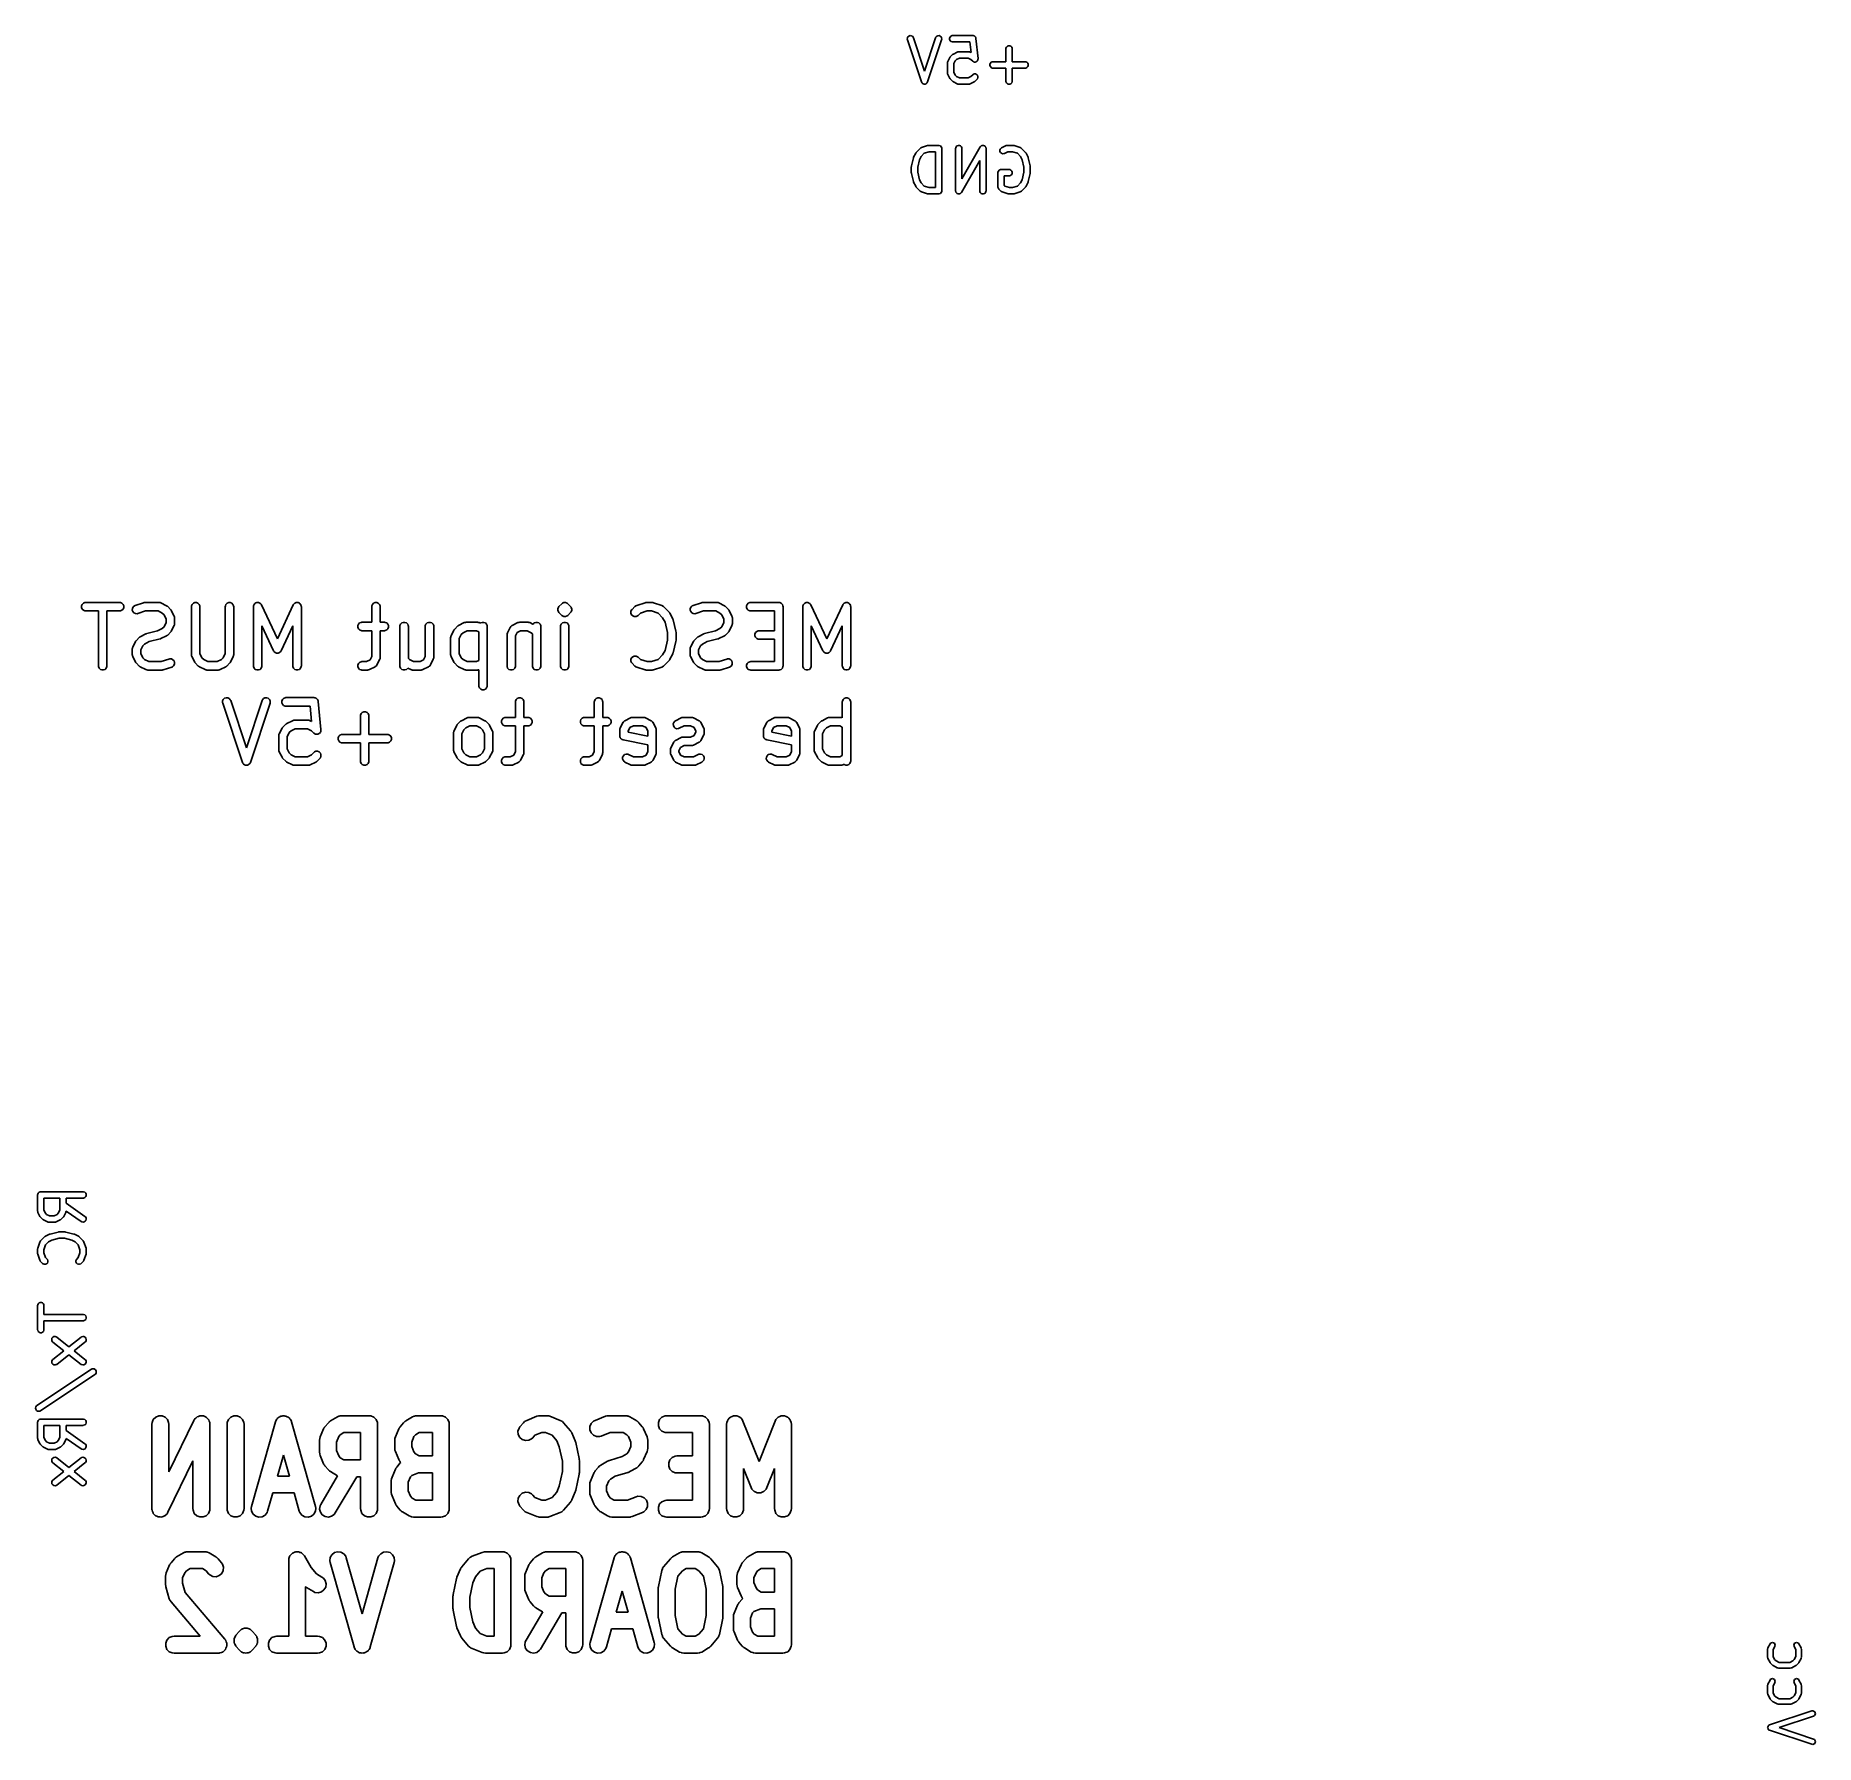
# Model space of a CAD drawing. Extents: x 1.18 to 2.84, y -3.32 to -1.73.
import ezdxf

# ---------------------------------------------------------------- set-up
doc = ezdxf.new("R2010")
doc.units = 0
doc.header["$MEASUREMENT"] = 0
doc.layers.add('BLACK', color=7, linetype='CONTINUOUS')

msp = doc.modelspace()

# ---------------------------------------------------------------- linework, layer by layer
at = {"layer": 'BLACK', "linetype": 'CONTINUOUS'}
for p, q in [((1.9911, -1.7354), (1.9912, -1.7343)), ((1.9913, -1.736), (1.9911, -1.7354)), ((1.9912, -1.7343), (1.9917, -1.7332)), ((2.0044, -1.7753), (1.9913, -1.736)), ((1.9917, -1.7332), (1.9926, -1.7325)), ((1.9926, -1.7325), (1.9937, -1.7321)), ((1.9937, -1.7321), (1.9948, -1.7322)), ((1.9948, -1.7322), (1.9959, -1.7327)), ((1.9959, -1.7327), (1.9966, -1.7336)), ((1.9966, -1.7336), (1.9969, -1.7341)), ((1.9969, -1.7341), (2.0072, -1.7651)), ((2.0072, -1.7651), (2.0175, -1.7341)), ((2.0231, -1.736), (2.01, -1.7753)), ((2.0175, -1.7341), (2.0177, -1.7336)), ((2.0177, -1.7336), (2.0185, -1.7327)), ((2.0185, -1.7327), (2.0195, -1.7322)), ((2.0195, -1.7322), (2.0207, -1.7321)), ((2.0207, -1.7321), (2.0218, -1.7325)), ((2.0218, -1.7325), (2.0226, -1.7332)), ((2.0226, -1.7332), (2.0231, -1.7343)), ((2.0231, -1.7343), (2.0232, -1.7354)), ((2.0232, -1.7354), (2.0231, -1.736)), ((2.0305, -1.7345), (2.031, -1.7334)), ((2.0305, -1.7356), (2.0305, -1.7345)), ((2.031, -1.7367), (2.0305, -1.7356)), ((2.031, -1.7334), (2.0318, -1.7326)), ((2.0318, -1.7375), (2.031, -1.7367)), ((2.0318, -1.7326), (2.0328, -1.7321)), ((2.0328, -1.7379), (2.0318, -1.7375)), ((2.0328, -1.7321), (2.0334, -1.7321)), ((2.0334, -1.738), (2.0328, -1.7379)), ((2.0334, -1.7321), (2.0522, -1.7321)), ((2.0495, -1.738), (2.0334, -1.738)), ((2.0505, -1.7478), (2.0495, -1.738)), ((2.0522, -1.7321), (2.0524, -1.7321)), ((2.0524, -1.7321), (2.0525, -1.7321)), ((2.0525, -1.7321), (2.0525, -1.7321)), ((2.0525, -1.7321), (2.0527, -1.7321)), ((2.0527, -1.7321), (2.0531, -1.7323)), ((2.0531, -1.7323), (2.0536, -1.7324)), ((2.0536, -1.7324), (2.0537, -1.7325)), ((2.0537, -1.7325), (2.0538, -1.7326)), ((2.0538, -1.7326), (2.0541, -1.7329)), ((2.0541, -1.7329), (2.0544, -1.7332)), ((2.0544, -1.7332), (2.0545, -1.7333)), ((2.0545, -1.7333), (2.0546, -1.7334)), ((2.0546, -1.7334), (2.0548, -1.7338)), ((2.0548, -1.7338), (2.055, -1.7342)), ((2.055, -1.7342), (2.055, -1.7344)), ((2.055, -1.7344), (2.0551, -1.7345)), ((2.0551, -1.7345), (2.0551, -1.7345)), ((2.0551, -1.7345), (2.0551, -1.7347)), ((2.0551, -1.7347), (2.057, -1.7535)), ((2.0286, -1.7575), (2.0287, -1.757)), ((2.0286, -1.7669), (2.0286, -1.7575)), ((2.0287, -1.7567), (2.0289, -1.7562)), ((2.0287, -1.7569), (2.0287, -1.7567)), ((2.0287, -1.757), (2.0287, -1.7569)), ((2.0289, -1.7562), (2.0308, -1.7525)), ((2.0308, -1.7525), (2.0309, -1.7522)), ((2.0309, -1.7522), (2.031, -1.7521)), ((2.031, -1.7521), (2.0311, -1.752)), ((2.031, -1.7521), (2.031, -1.7521)), ((2.0311, -1.7519), (2.0313, -1.7517)), ((2.0311, -1.752), (2.0311, -1.7519)), ((2.0313, -1.7517), (2.0332, -1.7498)), ((2.0332, -1.7498), (2.0334, -1.7496)), ((2.0334, -1.7496), (2.0335, -1.7496)), ((2.0335, -1.7496), (2.0336, -1.7495)), ((2.0336, -1.7495), (2.0337, -1.7494)), ((2.0337, -1.7494), (2.034, -1.7493)), ((2.0337, -1.7494), (2.0337, -1.7494)), ((2.034, -1.7493), (2.0377, -1.7474)), ((2.0358, -1.7555), (2.0345, -1.7582)), ((2.037, -1.7543), (2.0358, -1.7555)), ((2.0397, -1.753), (2.037, -1.7543)), ((2.0377, -1.7474), (2.0383, -1.7472)), ((2.0383, -1.7472), (2.0384, -1.7472)), ((2.0384, -1.7472), (2.0385, -1.7471)), ((2.0385, -1.7471), (2.039, -1.7471)), ((2.039, -1.7471), (2.0484, -1.7471)), ((2.0477, -1.753), (2.0397, -1.753)), ((2.0504, -1.7543), (2.0477, -1.753)), ((2.0484, -1.7471), (2.049, -1.7471)), ((2.049, -1.7471), (2.0491, -1.7472)), ((2.0491, -1.7472), (2.0492, -1.7472)), ((2.0492, -1.7472), (2.0497, -1.7474)), ((2.0497, -1.7474), (2.0505, -1.7478)), ((2.052, -1.7559), (2.0504, -1.7543)), ((2.0524, -1.7562), (2.052, -1.7559)), ((2.0525, -1.7563), (2.0524, -1.7562)), ((2.0527, -1.7564), (2.0525, -1.7563)), ((2.0531, -1.7565), (2.0527, -1.7564)), ((2.0535, -1.7567), (2.0531, -1.7565)), ((2.0536, -1.7567), (2.0535, -1.7567)), ((2.0538, -1.7567), (2.0536, -1.7567)), ((2.0542, -1.7567), (2.0538, -1.7567)), ((2.0546, -1.7567), (2.0542, -1.7567)), ((2.0548, -1.7566), (2.0546, -1.7567)), ((2.0549, -1.7566), (2.0548, -1.7566)), ((2.0553, -1.7564), (2.0549, -1.7566)), ((2.0557, -1.7562), (2.0553, -1.7564)), ((2.0558, -1.7561), (2.0557, -1.7562)), ((2.0559, -1.7561), (2.0558, -1.7561)), ((2.0562, -1.7557), (2.0559, -1.7561)), ((2.0565, -1.7554), (2.0562, -1.7557)), ((2.0566, -1.7553), (2.0565, -1.7554)), ((2.0567, -1.7552), (2.0566, -1.7553)), ((2.0568, -1.7548), (2.0567, -1.7552)), ((2.0569, -1.7544), (2.0568, -1.7548)), ((2.057, -1.7541), (2.0569, -1.7542)), ((2.0569, -1.7542), (2.0569, -1.7544)), ((2.057, -1.7535), (2.057, -1.7541)), ((2.0685, -1.7578), (2.0693, -1.7569)), ((2.0693, -1.7569), (2.0703, -1.7565)), ((2.0703, -1.7565), (2.0709, -1.7565)), ((2.0709, -1.7565), (2.083, -1.7565)), ((2.083, -1.7438), (2.0835, -1.7428)), ((2.083, -1.7444), (2.083, -1.7438)), ((2.083, -1.7565), (2.083, -1.7444)), ((2.0835, -1.7428), (2.0843, -1.742)), ((2.0843, -1.742), (2.0853, -1.7415)), ((2.0853, -1.7415), (2.0865, -1.7415)), ((2.0865, -1.7415), (2.0876, -1.742)), ((2.0876, -1.742), (2.0884, -1.7428)), ((2.0884, -1.7428), (2.0888, -1.7438)), ((2.0888, -1.7438), (2.0889, -1.7444)), ((2.0889, -1.7444), (2.0889, -1.7565)), ((2.0889, -1.7565), (2.1009, -1.7565)), ((2.1009, -1.7565), (2.1015, -1.7565)), ((2.1015, -1.7565), (2.1026, -1.7569)), ((2.1026, -1.7569), (2.1034, -1.7578)), ((2.0287, -1.7675), (2.0286, -1.7669)), ((2.0287, -1.7676), (2.0287, -1.7675)), ((2.0287, -1.7677), (2.0287, -1.7676)), ((2.0289, -1.7682), (2.0287, -1.7677)), ((2.0308, -1.772), (2.0289, -1.7682)), ((2.0309, -1.7722), (2.0308, -1.772)), ((2.031, -1.7723), (2.0309, -1.7722)), ((2.031, -1.7724), (2.031, -1.7723)), ((2.0311, -1.7725), (2.031, -1.7724)), ((2.0313, -1.7727), (2.0311, -1.7725)), ((2.0311, -1.7725), (2.0311, -1.7725)), ((2.0332, -1.7746), (2.0313, -1.7727)), ((2.0345, -1.7582), (2.0345, -1.7662)), ((2.0345, -1.7662), (2.0358, -1.7689)), ((2.0358, -1.7689), (2.037, -1.7701)), ((2.037, -1.7701), (2.0397, -1.7714)), ((2.0397, -1.7714), (2.0477, -1.7714)), ((2.0477, -1.7714), (2.0504, -1.7701)), ((2.0504, -1.7701), (2.052, -1.7686)), ((2.052, -1.7686), (2.0524, -1.7682)), ((2.0524, -1.7682), (2.0535, -1.7678)), ((2.0535, -1.7678), (2.0546, -1.7678)), ((2.0561, -1.7727), (2.0543, -1.7746)), ((2.0546, -1.7678), (2.0557, -1.7682)), ((2.0557, -1.7682), (2.0565, -1.769)), ((2.0565, -1.7723), (2.0561, -1.7727)), ((2.0565, -1.769), (2.0569, -1.7701)), ((2.0569, -1.7712), (2.0565, -1.7723)), ((2.0569, -1.7701), (2.0569, -1.7712)), ((2.068, -1.7588), (2.0685, -1.7578)), ((2.068, -1.76), (2.068, -1.7588)), ((2.0685, -1.761), (2.068, -1.76)), ((2.0693, -1.7619), (2.0685, -1.761)), ((2.0703, -1.7623), (2.0693, -1.7619)), ((2.0709, -1.7624), (2.0703, -1.7623)), ((2.083, -1.7624), (2.0709, -1.7624)), ((2.083, -1.7744), (2.083, -1.7624)), ((2.1009, -1.7624), (2.0889, -1.7624)), ((2.0889, -1.7624), (2.0889, -1.7744)), ((2.1015, -1.7623), (2.1009, -1.7624)), ((2.1026, -1.7619), (2.1015, -1.7623)), ((2.1034, -1.761), (2.1026, -1.7619)), ((2.1034, -1.7578), (2.1038, -1.7588)), ((2.1038, -1.76), (2.1034, -1.761)), ((2.1038, -1.7588), (2.1038, -1.76)), ((2.0046, -1.7759), (2.0044, -1.7753)), ((2.0047, -1.776), (2.0046, -1.7759)), ((2.0048, -1.7762), (2.0047, -1.776)), ((2.0051, -1.7765), (2.0048, -1.7762)), ((2.0054, -1.7767), (2.0051, -1.7765)), ((2.0056, -1.7768), (2.0054, -1.7767)), ((2.0057, -1.777), (2.0056, -1.7768)), ((2.0061, -1.7771), (2.0057, -1.777)), ((2.0064, -1.7773), (2.0061, -1.7771)), ((2.0066, -1.7773), (2.0064, -1.7773)), ((2.0068, -1.7773), (2.0066, -1.7773)), ((2.0072, -1.7773), (2.0068, -1.7773)), ((2.0075, -1.7773), (2.0072, -1.7773)), ((2.0077, -1.7773), (2.0075, -1.7773)), ((2.008, -1.7773), (2.0077, -1.7773)), ((2.0083, -1.7771), (2.008, -1.7773)), ((2.0086, -1.777), (2.0083, -1.7771)), ((2.0088, -1.7768), (2.0086, -1.777)), ((2.009, -1.7767), (2.0088, -1.7768)), ((2.0092, -1.7765), (2.009, -1.7767)), ((2.0095, -1.7762), (2.0092, -1.7765)), ((2.0096, -1.776), (2.0095, -1.7762)), ((2.0097, -1.7759), (2.0096, -1.776)), ((2.01, -1.7753), (2.0097, -1.7759)), ((2.0334, -1.7748), (2.0332, -1.7746)), ((2.0335, -1.7749), (2.0334, -1.7748)), ((2.0336, -1.7749), (2.0335, -1.7749)), ((2.0337, -1.775), (2.0336, -1.7749)), ((2.034, -1.7752), (2.0337, -1.775)), ((2.0337, -1.775), (2.0337, -1.775)), ((2.0377, -1.777), (2.034, -1.7752)), ((2.0383, -1.7773), (2.0377, -1.777)), ((2.0384, -1.7773), (2.0383, -1.7773)), ((2.0385, -1.7773), (2.0384, -1.7773)), ((2.039, -1.7774), (2.0385, -1.7773)), ((2.0484, -1.7774), (2.039, -1.7774)), ((2.049, -1.7773), (2.0484, -1.7774)), ((2.0491, -1.7773), (2.049, -1.7773)), ((2.0492, -1.7773), (2.0491, -1.7773)), ((2.0497, -1.777), (2.0492, -1.7773)), ((2.0535, -1.7752), (2.0497, -1.777)), ((2.0537, -1.775), (2.0535, -1.7752)), ((2.0538, -1.775), (2.0537, -1.775)), ((2.0539, -1.7749), (2.0538, -1.775)), ((2.054, -1.7749), (2.0539, -1.7749)), ((2.0543, -1.7746), (2.054, -1.7748)), ((2.054, -1.7748), (2.054, -1.7749)), ((2.083, -1.775), (2.083, -1.7744)), ((2.0835, -1.776), (2.083, -1.775)), ((2.0843, -1.7769), (2.0835, -1.776)), ((2.0853, -1.7773), (2.0843, -1.7769)), ((2.0865, -1.7773), (2.0853, -1.7773)), ((2.0876, -1.7769), (2.0865, -1.7773)), ((2.0884, -1.776), (2.0876, -1.7769)), ((2.0888, -1.775), (2.0884, -1.776)), ((2.0889, -1.7744), (2.0888, -1.775)), ((1.9995, -1.8409), (2.0032, -1.8372)), ((2.0032, -1.8372), (2.0037, -1.8368)), ((2.0037, -1.8368), (2.0038, -1.8368)), ((2.0038, -1.8367), (2.0044, -1.8365)), ((2.0038, -1.8368), (2.0038, -1.8367)), ((2.0044, -1.8365), (2.01, -1.8346)), ((2.0114, -1.8403), (2.0069, -1.8418)), ((2.01, -1.8346), (2.0103, -1.8345)), ((2.0103, -1.8345), (2.0103, -1.8345)), ((2.0103, -1.8345), (2.0105, -1.8345)), ((2.0105, -1.8345), (2.0106, -1.8345)), ((2.0106, -1.8345), (2.0109, -1.8344)), ((2.0106, -1.8345), (2.0106, -1.8345)), ((2.0109, -1.8344), (2.0203, -1.8344)), ((2.0173, -1.8403), (2.0114, -1.8403)), ((2.0173, -1.8738), (2.0173, -1.8403)), ((2.0203, -1.8344), (2.0209, -1.8345)), ((2.0209, -1.8345), (2.0219, -1.8349)), ((2.0219, -1.8349), (2.0228, -1.8358)), ((2.0228, -1.8358), (2.0232, -1.8368)), ((2.0232, -1.8368), (2.0233, -1.8374)), ((2.0233, -1.8374), (2.0233, -1.8768)), ((2.0361, -1.8374), (2.0362, -1.8368)), ((2.0361, -1.8768), (2.0361, -1.8374)), ((2.0362, -1.8368), (2.0366, -1.8358)), ((2.0366, -1.8358), (2.0374, -1.8349)), ((2.0374, -1.8349), (2.0385, -1.8345)), ((2.0385, -1.8345), (2.0396, -1.8345)), ((2.0396, -1.8345), (2.0407, -1.8349)), ((2.0407, -1.8349), (2.0415, -1.8358)), ((2.0415, -1.8358), (2.0419, -1.8368)), ((2.0419, -1.8368), (2.042, -1.8374)), ((2.042, -1.8656), (2.059, -1.8359)), ((2.042, -1.8374), (2.042, -1.8656)), ((2.059, -1.8359), (2.0591, -1.8358)), ((2.0591, -1.8357), (2.0593, -1.8355)), ((2.0591, -1.8358), (2.0591, -1.8357)), ((2.0591, -1.8358), (2.0591, -1.8358)), ((2.0593, -1.8355), (2.0596, -1.8352)), ((2.0596, -1.8352), (2.0599, -1.8349)), ((2.0599, -1.8349), (2.0601, -1.8349)), ((2.0601, -1.8349), (2.0602, -1.8348)), ((2.0602, -1.8348), (2.0606, -1.8346)), ((2.0606, -1.8346), (2.061, -1.8345)), ((2.061, -1.8345), (2.0612, -1.8345)), ((2.0612, -1.8345), (2.0613, -1.8344)), ((2.0613, -1.8344), (2.0617, -1.8345)), ((2.0617, -1.8345), (2.0621, -1.8345)), ((2.0621, -1.8345), (2.0623, -1.8346)), ((2.0623, -1.8346), (2.0625, -1.8346)), ((2.0625, -1.8346), (2.0628, -1.8348)), ((2.0628, -1.8348), (2.0632, -1.8349)), ((2.0632, -1.8349), (2.0633, -1.8351)), ((2.0633, -1.8351), (2.0635, -1.8352)), ((2.0635, -1.8352), (2.0637, -1.8355)), ((2.0637, -1.8355), (2.064, -1.8358)), ((2.064, -1.8358), (2.0641, -1.8359)), ((2.0641, -1.8359), (2.0642, -1.8361)), ((2.0642, -1.8361), (2.0643, -1.8365)), ((2.0643, -1.8365), (2.0644, -1.8368)), ((2.0644, -1.8368), (2.0645, -1.8371)), ((2.0645, -1.8371), (2.0645, -1.8372)), ((2.0645, -1.8372), (2.0645, -1.8372)), ((2.0645, -1.8372), (2.0645, -1.8374)), ((2.0645, -1.8374), (2.0645, -1.8768)), ((2.0774, -1.8389), (2.0777, -1.8378)), ((2.0774, -1.84), (2.0774, -1.8389)), ((2.078, -1.8411), (2.0774, -1.84)), ((2.0777, -1.8378), (2.0785, -1.8369)), ((2.0785, -1.8369), (2.079, -1.8366)), ((2.079, -1.8366), (2.0827, -1.8348)), ((2.0847, -1.8403), (2.0816, -1.8419)), ((2.0827, -1.8348), (2.0833, -1.8345)), ((2.0833, -1.8345), (2.0834, -1.8345)), ((2.0834, -1.8345), (2.0835, -1.8345)), ((2.0835, -1.8345), (2.084, -1.8344)), ((2.084, -1.8344), (2.0897, -1.8344)), ((2.0892, -1.8403), (2.0847, -1.8403)), ((2.0937, -1.8418), (2.0892, -1.8403)), ((2.0897, -1.8344), (2.09, -1.8345)), ((2.09, -1.8345), (2.09, -1.8345)), ((2.09, -1.8345), (2.0901, -1.8345)), ((2.0901, -1.8345), (2.0902, -1.8345)), ((2.0902, -1.8345), (2.0903, -1.8345)), ((2.0903, -1.8345), (2.0906, -1.8346)), ((2.0906, -1.8346), (2.0962, -1.8365)), ((2.0962, -1.8365), (2.0968, -1.8367)), ((2.0968, -1.8367), (2.0968, -1.8368)), ((2.0968, -1.8368), (2.0969, -1.8368)), ((2.0969, -1.8368), (2.0974, -1.8372)), ((2.0974, -1.8372), (2.1011, -1.8409)), ((1.9948, -1.8543), (1.9949, -1.8542)), ((1.9948, -1.8599), (1.9948, -1.8543)), ((1.9949, -1.8536), (1.9968, -1.8461)), ((1.9949, -1.8537), (1.9949, -1.8536)), ((1.9949, -1.8539), (1.9949, -1.8537)), ((1.9949, -1.8537), (1.9949, -1.8537)), ((1.9949, -1.8541), (1.9949, -1.8539)), ((1.9949, -1.8542), (1.9949, -1.8541)), ((1.9968, -1.846), (1.9969, -1.8457)), ((1.9968, -1.8461), (1.9968, -1.846)), ((1.9968, -1.846), (1.9968, -1.846)), ((1.9969, -1.8457), (1.997, -1.8455)), ((1.997, -1.8454), (1.9989, -1.8417)), ((1.997, -1.8455), (1.997, -1.8454)), ((1.997, -1.8455), (1.997, -1.8455)), ((1.9989, -1.8417), (1.9991, -1.8415)), ((1.9991, -1.8414), (1.9992, -1.8413)), ((1.9991, -1.8415), (1.9991, -1.8414)), ((1.9992, -1.8413), (1.9992, -1.8412)), ((1.9992, -1.8412), (1.9993, -1.8412)), ((1.9993, -1.8412), (1.9995, -1.8409)), ((2.0025, -1.8478), (2.0008, -1.8546)), ((2.0008, -1.8546), (2.0008, -1.8595)), ((2.004, -1.8448), (2.0025, -1.8478)), ((2.0069, -1.8418), (2.004, -1.8448)), ((2.0586, -1.8485), (2.0416, -1.8782)), ((2.0586, -1.8768), (2.0586, -1.8485)), ((2.0768, -1.8574), (2.0778, -1.857)), ((2.0778, -1.857), (2.0784, -1.8569)), ((2.0788, -1.8418), (2.078, -1.8411)), ((2.0784, -1.8569), (2.0859, -1.8569)), ((2.0799, -1.8422), (2.0788, -1.8418)), ((2.0811, -1.8421), (2.0799, -1.8422)), ((2.0816, -1.8419), (2.0811, -1.8421)), ((2.0859, -1.8569), (2.0865, -1.857)), ((2.0865, -1.857), (2.0876, -1.8574)), ((2.0966, -1.8448), (2.0937, -1.8418)), ((2.0981, -1.8478), (2.0966, -1.8448)), ((2.0998, -1.8546), (2.0981, -1.8478)), ((2.0998, -1.8595), (2.0998, -1.8546)), ((2.1011, -1.8409), (2.1013, -1.8412)), ((2.1013, -1.8412), (2.1014, -1.8412)), ((2.1014, -1.8412), (2.1014, -1.8413)), ((2.1014, -1.8413), (2.1015, -1.8414)), ((2.1015, -1.8414), (2.1015, -1.8415)), ((2.1015, -1.8415), (2.1017, -1.8417)), ((2.1017, -1.8417), (2.1036, -1.8454)), ((2.1036, -1.8454), (2.1036, -1.8455)), ((2.1036, -1.8455), (2.1036, -1.8455)), ((2.1036, -1.8455), (2.1037, -1.8457)), ((2.1037, -1.8457), (2.1038, -1.846)), ((2.1038, -1.846), (2.1038, -1.846)), ((2.1038, -1.846), (2.1038, -1.8461)), ((2.1038, -1.8461), (2.1057, -1.8536)), ((2.1057, -1.8536), (2.1057, -1.8537)), ((2.1057, -1.8537), (2.1057, -1.8537)), ((2.1057, -1.8537), (2.1057, -1.8539)), ((2.1057, -1.8539), (2.1057, -1.8541)), ((2.1057, -1.8541), (2.1057, -1.8542)), ((2.1057, -1.8542), (2.1057, -1.8543)), ((2.1057, -1.8543), (2.1057, -1.8599)), ((1.9949, -1.86), (1.9948, -1.8599)), ((1.9949, -1.8603), (1.9949, -1.86)), ((1.9949, -1.86), (1.9949, -1.86)), ((1.9949, -1.8605), (1.9949, -1.8603)), ((1.9949, -1.8606), (1.9949, -1.8605)), ((1.9949, -1.8605), (1.9949, -1.8605)), ((1.9968, -1.8681), (1.9949, -1.8606)), ((1.9968, -1.8682), (1.9968, -1.8681)), ((1.9968, -1.8681), (1.9968, -1.8681)), ((1.9969, -1.8684), (1.9968, -1.8682)), ((1.997, -1.8687), (1.9969, -1.8684)), ((1.9989, -1.8725), (1.997, -1.8687)), ((1.997, -1.8687), (1.997, -1.8687)), ((1.997, -1.8687), (1.997, -1.8687)), ((1.9991, -1.8727), (1.9989, -1.8725)), ((1.9991, -1.8728), (1.9991, -1.8727)), ((1.9992, -1.8729), (1.9991, -1.8728)), ((1.9992, -1.873), (1.9992, -1.8729)), ((1.9993, -1.873), (1.9992, -1.873)), ((1.9995, -1.8732), (1.9993, -1.873)), ((2.0032, -1.877), (1.9995, -1.8732)), ((2.0008, -1.8595), (2.0025, -1.8664)), ((2.0025, -1.8664), (2.004, -1.8694)), ((2.004, -1.8694), (2.0069, -1.8723)), ((2.0069, -1.8723), (2.0114, -1.8738)), ((2.0755, -1.8593), (2.076, -1.8583)), ((2.0755, -1.8599), (2.0755, -1.8593)), ((2.0755, -1.873), (2.0755, -1.8599)), ((2.0755, -1.8736), (2.0755, -1.873)), ((2.0757, -1.874), (2.0755, -1.8736)), ((2.076, -1.8583), (2.0768, -1.8574)), ((2.0859, -1.8628), (2.0814, -1.8628)), ((2.0814, -1.8628), (2.0814, -1.8718)), ((2.0814, -1.8718), (2.0819, -1.8723)), ((2.0819, -1.8723), (2.0864, -1.8738)), ((2.0865, -1.8628), (2.0859, -1.8628)), ((2.0876, -1.8623), (2.0865, -1.8628)), ((2.0876, -1.8574), (2.0884, -1.8583)), ((2.0884, -1.8615), (2.0876, -1.8623)), ((2.0884, -1.8583), (2.0888, -1.8593)), ((2.0888, -1.8605), (2.0884, -1.8615)), ((2.0888, -1.8593), (2.0888, -1.8605)), ((2.0892, -1.8738), (2.0937, -1.8723)), ((2.0937, -1.8723), (2.0966, -1.8694)), ((2.0966, -1.8694), (2.0981, -1.8664)), ((2.1011, -1.8732), (2.0974, -1.877)), ((2.0981, -1.8664), (2.0998, -1.8595)), ((2.1013, -1.873), (2.1011, -1.8732)), ((2.1014, -1.873), (2.1013, -1.873)), ((2.1015, -1.8728), (2.1014, -1.8729)), ((2.1014, -1.8729), (2.1014, -1.873)), ((2.1017, -1.8725), (2.1015, -1.8727)), ((2.1015, -1.8727), (2.1015, -1.8728)), ((2.1036, -1.8687), (2.1017, -1.8725)), ((2.1037, -1.8684), (2.1036, -1.8687)), ((2.1036, -1.8687), (2.1036, -1.8687)), ((2.1036, -1.8687), (2.1036, -1.8687)), ((2.1038, -1.8682), (2.1037, -1.8684)), ((2.1057, -1.8606), (2.1038, -1.8681)), ((2.1038, -1.8681), (2.1038, -1.8681)), ((2.1038, -1.8681), (2.1038, -1.8682)), ((2.1057, -1.8599), (2.1057, -1.86)), ((2.1057, -1.86), (2.1057, -1.86)), ((2.1057, -1.86), (2.1057, -1.8603)), ((2.1057, -1.8603), (2.1057, -1.8605)), ((2.1057, -1.8605), (2.1057, -1.8605)), ((2.1057, -1.8605), (2.1057, -1.8606)), ((2.0037, -1.8773), (2.0032, -1.877)), ((2.0038, -1.8774), (2.0037, -1.8773)), ((2.0038, -1.8775), (2.0038, -1.8774)), ((2.0044, -1.8777), (2.0038, -1.8775)), ((2.01, -1.8796), (2.0044, -1.8777)), ((2.0103, -1.8796), (2.01, -1.8796)), ((2.0103, -1.8797), (2.0103, -1.8796)), ((2.0105, -1.8797), (2.0103, -1.8797)), ((2.0106, -1.8797), (2.0105, -1.8797)), ((2.0109, -1.8797), (2.0106, -1.8797)), ((2.0106, -1.8797), (2.0106, -1.8797)), ((2.0203, -1.8797), (2.0109, -1.8797)), ((2.0114, -1.8738), (2.0173, -1.8738)), ((2.0209, -1.8797), (2.0203, -1.8797)), ((2.0219, -1.8792), (2.0209, -1.8797)), ((2.0228, -1.8784), (2.0219, -1.8792)), ((2.0232, -1.8773), (2.0228, -1.8784)), ((2.0233, -1.8768), (2.0232, -1.8773)), ((2.0361, -1.8769), (2.0361, -1.8768)), ((2.0361, -1.877), (2.0361, -1.8769)), ((2.0362, -1.8773), (2.0361, -1.877)), ((2.0361, -1.877), (2.0361, -1.877)), ((2.0363, -1.8777), (2.0362, -1.8773)), ((2.0364, -1.8781), (2.0363, -1.8777)), ((2.0365, -1.8782), (2.0364, -1.8781)), ((2.0366, -1.8784), (2.0365, -1.8782)), ((2.0369, -1.8787), (2.0366, -1.8784)), ((2.0371, -1.879), (2.0369, -1.8787)), ((2.0373, -1.8791), (2.0371, -1.879)), ((2.0374, -1.8792), (2.0373, -1.8791)), ((2.0378, -1.8794), (2.0374, -1.8792)), ((2.0381, -1.8796), (2.0378, -1.8794)), ((2.0383, -1.8796), (2.0381, -1.8796)), ((2.0385, -1.8797), (2.0383, -1.8796)), ((2.0389, -1.8797), (2.0385, -1.8797)), ((2.0393, -1.8797), (2.0389, -1.8797)), ((2.0394, -1.8797), (2.0393, -1.8797)), ((2.0396, -1.8797), (2.0394, -1.8797)), ((2.04, -1.8795), (2.0396, -1.8797)), ((2.0404, -1.8794), (2.04, -1.8795)), ((2.0405, -1.8793), (2.0404, -1.8794)), ((2.0407, -1.8792), (2.0405, -1.8793)), ((2.041, -1.8789), (2.0407, -1.8792)), ((2.0413, -1.8787), (2.041, -1.8789)), ((2.0414, -1.8785), (2.0413, -1.8787)), ((2.0415, -1.8784), (2.0414, -1.8785)), ((2.0416, -1.8782), (2.0415, -1.8784)), ((2.0415, -1.8784), (2.0415, -1.8784)), ((2.0586, -1.8773), (2.0586, -1.8768)), ((2.0591, -1.8784), (2.0586, -1.8773)), ((2.0599, -1.8792), (2.0591, -1.8784)), ((2.061, -1.8797), (2.0599, -1.8792)), ((2.0621, -1.8797), (2.061, -1.8797)), ((2.0632, -1.8792), (2.0621, -1.8797)), ((2.064, -1.8784), (2.0632, -1.8792)), ((2.0644, -1.8773), (2.064, -1.8784)), ((2.0645, -1.8768), (2.0644, -1.8773)), ((2.076, -1.8747), (2.0757, -1.874)), ((2.0763, -1.8751), (2.076, -1.8747)), ((2.0782, -1.877), (2.0763, -1.8751)), ((2.0787, -1.8773), (2.0782, -1.877)), ((2.0787, -1.8774), (2.0787, -1.8773)), ((2.0788, -1.8775), (2.0787, -1.8774)), ((2.0794, -1.8777), (2.0788, -1.8775)), ((2.085, -1.8796), (2.0794, -1.8777)), ((2.0853, -1.8796), (2.085, -1.8796)), ((2.0853, -1.8797), (2.0853, -1.8796)), ((2.0854, -1.8797), (2.0853, -1.8797)), ((2.0855, -1.8797), (2.0854, -1.8797)), ((2.0856, -1.8797), (2.0855, -1.8797)), ((2.0859, -1.8797), (2.0856, -1.8797)), ((2.0897, -1.8797), (2.0859, -1.8797)), ((2.0864, -1.8738), (2.0892, -1.8738)), ((2.09, -1.8797), (2.0897, -1.8797)), ((2.0901, -1.8797), (2.09, -1.8797)), ((2.09, -1.8797), (2.09, -1.8797)), ((2.0902, -1.8797), (2.0901, -1.8797)), ((2.0903, -1.8796), (2.0902, -1.8797)), ((2.0906, -1.8796), (2.0903, -1.8796)), ((2.0962, -1.8777), (2.0906, -1.8796)), ((2.0968, -1.8775), (2.0962, -1.8777)), ((2.0969, -1.8773), (2.0968, -1.8774)), ((2.0968, -1.8774), (2.0968, -1.8775)), ((2.0974, -1.877), (2.0969, -1.8773)), ((1.2219, -2.2636), (1.2225, -2.2622)), ((1.2219, -2.2651), (1.2219, -2.2636)), ((1.2225, -2.2665), (1.2219, -2.2651)), ((1.2225, -2.2622), (1.2236, -2.2611)), ((1.2236, -2.2676), (1.2225, -2.2665)), ((1.2236, -2.2611), (1.225, -2.2605)), ((1.225, -2.2682), (1.2236, -2.2676)), ((1.225, -2.2605), (1.2258, -2.2604)), ((1.2258, -2.2683), (1.225, -2.2682)), ((1.2258, -2.2604), (1.2573, -2.2604)), ((1.2376, -2.2683), (1.2258, -2.2683)), ((1.2376, -2.3195), (1.2376, -2.2683)), ((1.2573, -2.2683), (1.2455, -2.2683)), ((1.2455, -2.2683), (1.2455, -2.3195)), ((1.2573, -2.2604), (1.2581, -2.2605)), ((1.2581, -2.2682), (1.2573, -2.2683)), ((1.2581, -2.2605), (1.2595, -2.2611)), ((1.2595, -2.2676), (1.2581, -2.2682)), ((1.2595, -2.2611), (1.2606, -2.2622)), ((1.2606, -2.2665), (1.2595, -2.2676)), ((1.2606, -2.2622), (1.2611, -2.2636)), ((1.2611, -2.2651), (1.2606, -2.2665)), ((1.2611, -2.2636), (1.2611, -2.2651)), ((1.2691, -2.2675), (1.2692, -2.2659)), ((1.2696, -2.2689), (1.2691, -2.2675)), ((1.2692, -2.2659), (1.2699, -2.2646)), ((1.2706, -2.2701), (1.2696, -2.2689)), ((1.2699, -2.2646), (1.2711, -2.2635)), ((1.272, -2.2708), (1.2706, -2.2701)), ((1.2711, -2.2635), (1.2718, -2.2632)), ((1.2718, -2.2632), (1.2797, -2.2606)), ((1.2735, -2.2709), (1.272, -2.2708)), ((1.2743, -2.2707), (1.2735, -2.2709)), ((1.2815, -2.2683), (1.2743, -2.2707)), ((1.2797, -2.2606), (1.28, -2.2605)), ((1.28, -2.2605), (1.2801, -2.2605)), ((1.2801, -2.2605), (1.2803, -2.2605)), ((1.2803, -2.2605), (1.2804, -2.2604)), ((1.2804, -2.2604), (1.2805, -2.2604)), ((1.2805, -2.2604), (1.2809, -2.2604)), ((1.2809, -2.2604), (1.294, -2.2604)), ((1.2931, -2.2683), (1.2815, -2.2683)), ((1.2969, -2.2702), (1.2931, -2.2683)), ((1.294, -2.2604), (1.2948, -2.2605)), ((1.2948, -2.2605), (1.2949, -2.2605)), ((1.2949, -2.2605), (1.2951, -2.2605)), ((1.2951, -2.2605), (1.2958, -2.2608)), ((1.2958, -2.2608), (1.301, -2.2634)), ((1.2987, -2.2719), (1.2969, -2.2702)), ((1.301, -2.2634), (1.3014, -2.2637)), ((1.3014, -2.2637), (1.3015, -2.2637)), ((1.3015, -2.2637), (1.3016, -2.2638)), ((1.3016, -2.2638), (1.3017, -2.2639)), ((1.3017, -2.2639), (1.3018, -2.2639)), ((1.3018, -2.2639), (1.3021, -2.2642)), ((1.3021, -2.2642), (1.3047, -2.2668)), ((1.3047, -2.2668), (1.3049, -2.2671)), ((1.3049, -2.2671), (1.305, -2.2672)), ((1.305, -2.2672), (1.3051, -2.2673)), ((1.3051, -2.2673), (1.3052, -2.2674)), ((1.3052, -2.2674), (1.3052, -2.2675)), ((1.3052, -2.2675), (1.3054, -2.2678)), ((1.3054, -2.2678), (1.3081, -2.2731)), ((1.3242, -2.2643), (1.3243, -2.2636)), ((1.3242, -2.309), (1.3242, -2.2643)), ((1.3243, -2.2636), (1.3249, -2.2622)), ((1.3249, -2.2622), (1.326, -2.2611)), ((1.326, -2.2611), (1.3274, -2.2605)), ((1.3274, -2.2605), (1.3289, -2.2605)), ((1.3289, -2.2605), (1.3303, -2.2611)), ((1.3303, -2.2611), (1.3314, -2.2622)), ((1.3314, -2.2622), (1.332, -2.2636)), ((1.332, -2.2636), (1.3321, -2.2643)), ((1.3321, -2.2643), (1.3321, -2.308)), ((1.3557, -2.2643), (1.3558, -2.2636)), ((1.3557, -2.308), (1.3557, -2.2643)), ((1.3558, -2.2636), (1.3564, -2.2622)), ((1.3564, -2.2622), (1.3575, -2.2611)), ((1.3575, -2.2611), (1.3589, -2.2605)), ((1.3589, -2.2605), (1.3604, -2.2605)), ((1.3604, -2.2605), (1.3618, -2.2611)), ((1.3618, -2.2611), (1.3629, -2.2622)), ((1.3629, -2.2622), (1.3635, -2.2636)), ((1.3635, -2.2636), (1.3636, -2.2643)), ((1.3636, -2.2643), (1.3636, -2.309)), ((1.382, -2.2636), (1.3823, -2.2629)), ((1.382, -2.2637), (1.382, -2.2636)), ((1.382, -2.2638), (1.382, -2.2637)), ((1.382, -2.2637), (1.382, -2.2637)), ((1.382, -2.2643), (1.382, -2.2638)), ((1.382, -2.3195), (1.382, -2.2643)), ((1.3823, -2.2629), (1.3825, -2.2623)), ((1.3825, -2.2623), (1.3826, -2.2622)), ((1.3826, -2.2622), (1.3831, -2.2617)), ((1.3826, -2.2622), (1.3826, -2.2622)), ((1.3831, -2.2617), (1.3836, -2.2612)), ((1.3836, -2.2612), (1.3836, -2.2611)), ((1.3836, -2.2611), (1.3837, -2.2611)), ((1.3837, -2.2611), (1.3843, -2.2608)), ((1.3843, -2.2608), (1.385, -2.2605)), ((1.385, -2.2605), (1.385, -2.2605)), ((1.385, -2.2605), (1.3851, -2.2605)), ((1.3851, -2.2605), (1.3858, -2.2605)), ((1.3858, -2.2605), (1.3865, -2.2605)), ((1.3865, -2.2605), (1.3866, -2.2605)), ((1.3866, -2.2605), (1.3867, -2.2605)), ((1.3867, -2.2605), (1.3873, -2.2607)), ((1.3873, -2.2607), (1.3879, -2.261)), ((1.3879, -2.261), (1.388, -2.261)), ((1.388, -2.261), (1.3881, -2.2611)), ((1.3881, -2.2611), (1.3886, -2.2616)), ((1.3886, -2.2616), (1.3891, -2.262)), ((1.3891, -2.262), (1.3891, -2.2621)), ((1.3891, -2.2621), (1.3892, -2.2622)), ((1.3892, -2.2622), (1.3892, -2.2622)), ((1.3892, -2.2622), (1.3895, -2.2627)), ((1.3895, -2.2627), (1.4043, -2.2944)), ((1.4043, -2.2944), (1.4191, -2.2627)), ((1.4191, -2.2627), (1.4193, -2.2622)), ((1.4193, -2.2622), (1.4194, -2.2622)), ((1.4194, -2.2621), (1.4195, -2.262)), ((1.4194, -2.2622), (1.4194, -2.2621)), ((1.4195, -2.262), (1.42, -2.2616)), ((1.42, -2.2616), (1.4205, -2.2611)), ((1.4205, -2.2611), (1.4205, -2.261)), ((1.4205, -2.261), (1.4206, -2.261)), ((1.4206, -2.261), (1.4212, -2.2607)), ((1.4212, -2.2607), (1.4219, -2.2605)), ((1.4219, -2.2605), (1.422, -2.2605)), ((1.422, -2.2605), (1.422, -2.2605)), ((1.422, -2.2605), (1.4227, -2.2605)), ((1.4227, -2.2605), (1.4234, -2.2605)), ((1.4234, -2.2605), (1.4235, -2.2605)), ((1.4235, -2.2605), (1.4236, -2.2605)), ((1.4236, -2.2605), (1.4242, -2.2608)), ((1.4242, -2.2608), (1.4248, -2.2611)), ((1.4248, -2.2611), (1.4249, -2.2611)), ((1.4249, -2.2611), (1.425, -2.2612)), ((1.425, -2.2612), (1.4254, -2.2617)), ((1.4254, -2.2617), (1.4259, -2.2622)), ((1.4259, -2.2622), (1.4259, -2.2622)), ((1.4259, -2.2622), (1.426, -2.2623)), ((1.426, -2.2623), (1.4262, -2.2629)), ((1.4262, -2.2629), (1.4265, -2.2636)), ((1.4265, -2.2636), (1.4265, -2.2637)), ((1.4265, -2.2637), (1.4265, -2.2637)), ((1.4265, -2.2637), (1.4265, -2.2638)), ((1.4265, -2.2638), (1.4266, -2.2643)), ((1.4266, -2.2643), (1.4266, -2.3195)), ((1.4922, -2.2643), (1.4923, -2.2636)), ((1.4922, -2.2788), (1.4922, -2.2643)), ((1.4923, -2.2636), (1.4929, -2.2622)), ((1.4929, -2.2622), (1.4939, -2.2611)), ((1.4939, -2.2611), (1.4954, -2.2605)), ((1.4954, -2.2605), (1.4969, -2.2605)), ((1.4969, -2.2605), (1.4983, -2.2611)), ((1.4983, -2.2611), (1.4994, -2.2622)), ((1.4994, -2.2622), (1.5, -2.2636)), ((1.5, -2.2636), (1.5001, -2.2643)), ((1.5001, -2.2643), (1.5001, -2.2788)), ((1.6655, -2.2662), (1.6661, -2.2648)), ((1.6655, -2.267), (1.6655, -2.2662)), ((1.6655, -2.2677), (1.6655, -2.267)), ((1.6661, -2.2692), (1.6655, -2.2677)), ((1.6661, -2.2648), (1.6666, -2.2642)), ((1.6666, -2.2698), (1.6661, -2.2692)), ((1.6666, -2.2642), (1.6692, -2.2616)), ((1.6692, -2.2724), (1.6666, -2.2698)), ((1.6692, -2.2616), (1.6698, -2.2611)), ((1.6698, -2.2611), (1.6712, -2.2605)), ((1.6712, -2.2605), (1.6728, -2.2605)), ((1.6728, -2.2605), (1.6742, -2.2611)), ((1.6742, -2.2611), (1.6742, -2.2611)), ((1.6742, -2.2611), (1.6748, -2.2616)), ((1.6748, -2.2616), (1.6774, -2.2642)), ((1.6774, -2.2698), (1.6748, -2.2724)), ((1.6774, -2.2642), (1.6779, -2.2648)), ((1.6779, -2.2692), (1.6774, -2.2698)), ((1.6779, -2.2648), (1.6781, -2.2654)), ((1.6785, -2.2677), (1.6779, -2.2692)), ((1.6781, -2.2654), (1.6785, -2.2662)), ((1.6785, -2.2662), (1.6785, -2.2677)), ((1.7337, -2.2688), (1.7343, -2.2674)), ((1.7337, -2.2704), (1.7337, -2.2688)), ((1.7343, -2.2718), (1.7337, -2.2704)), ((1.7343, -2.2674), (1.7348, -2.2668)), ((1.7348, -2.2668), (1.7374, -2.2642)), ((1.7374, -2.2642), (1.738, -2.2637)), ((1.738, -2.2637), (1.7382, -2.2636)), ((1.7382, -2.2636), (1.7383, -2.2635)), ((1.7383, -2.2635), (1.739, -2.2632)), ((1.739, -2.2632), (1.7469, -2.2606)), ((1.7424, -2.2704), (1.7404, -2.2724)), ((1.7487, -2.2683), (1.7424, -2.2704)), ((1.7469, -2.2606), (1.7472, -2.2605)), ((1.7472, -2.2605), (1.7473, -2.2605)), ((1.7473, -2.2605), (1.7475, -2.2605)), ((1.7475, -2.2605), (1.7476, -2.2604)), ((1.7476, -2.2604), (1.7477, -2.2604)), ((1.7477, -2.2604), (1.7481, -2.2604)), ((1.7481, -2.2604), (1.7533, -2.2604)), ((1.7527, -2.2683), (1.7487, -2.2683)), ((1.7591, -2.2704), (1.7527, -2.2683)), ((1.7533, -2.2604), (1.7537, -2.2604)), ((1.7537, -2.2604), (1.7538, -2.2604)), ((1.7538, -2.2604), (1.754, -2.2605)), ((1.754, -2.2605), (1.7541, -2.2605)), ((1.7541, -2.2605), (1.7542, -2.2605)), ((1.7542, -2.2605), (1.7546, -2.2606)), ((1.7546, -2.2606), (1.7625, -2.2632)), ((1.7632, -2.2746), (1.7591, -2.2704)), ((1.7625, -2.2632), (1.7632, -2.2635)), ((1.7632, -2.2635), (1.7633, -2.2636)), ((1.7633, -2.2636), (1.7634, -2.2637)), ((1.7634, -2.2637), (1.764, -2.2642)), ((1.764, -2.2642), (1.7693, -2.2694)), ((1.7693, -2.2694), (1.7695, -2.2697)), ((1.7695, -2.2697), (1.7696, -2.2698)), ((1.7696, -2.2698), (1.7697, -2.2699)), ((1.7697, -2.2699), (1.7697, -2.27)), ((1.7697, -2.27), (1.7698, -2.2701)), ((1.7698, -2.2701), (1.77, -2.2705)), ((1.77, -2.2705), (1.7726, -2.2757)), ((1.7888, -2.2675), (1.7889, -2.2659)), ((1.7893, -2.2689), (1.7888, -2.2675)), ((1.7889, -2.2659), (1.7896, -2.2646)), ((1.7903, -2.2701), (1.7893, -2.2689)), ((1.7896, -2.2646), (1.7908, -2.2635)), ((1.7917, -2.2708), (1.7903, -2.2701)), ((1.7908, -2.2635), (1.7915, -2.2632)), ((1.7915, -2.2632), (1.7993, -2.2606)), ((1.7932, -2.2709), (1.7917, -2.2708)), ((1.794, -2.2707), (1.7932, -2.2709)), ((1.8012, -2.2683), (1.794, -2.2707)), ((1.7993, -2.2606), (1.7997, -2.2605)), ((1.7997, -2.2605), (1.7998, -2.2605)), ((1.7998, -2.2605), (1.8, -2.2605)), ((1.8, -2.2605), (1.8001, -2.2604)), ((1.8001, -2.2604), (1.8002, -2.2604)), ((1.8002, -2.2604), (1.8006, -2.2604)), ((1.8006, -2.2604), (1.8137, -2.2604)), ((1.8128, -2.2683), (1.8012, -2.2683)), ((1.8166, -2.2702), (1.8128, -2.2683)), ((1.8137, -2.2604), (1.8145, -2.2605)), ((1.8145, -2.2605), (1.8146, -2.2605)), ((1.8146, -2.2605), (1.8148, -2.2605)), ((1.8148, -2.2605), (1.8155, -2.2608)), ((1.8155, -2.2608), (1.8207, -2.2634)), ((1.8184, -2.2719), (1.8166, -2.2702)), ((1.8207, -2.2634), (1.8211, -2.2637)), ((1.8211, -2.2637), (1.8212, -2.2637)), ((1.8212, -2.2637), (1.8213, -2.2638)), ((1.8213, -2.2638), (1.8214, -2.2639)), ((1.8214, -2.2639), (1.8214, -2.2639)), ((1.8214, -2.2639), (1.8218, -2.2642)), ((1.8218, -2.2642), (1.8244, -2.2668)), ((1.8244, -2.2668), (1.8246, -2.2671)), ((1.8246, -2.2671), (1.8247, -2.2672)), ((1.8247, -2.2672), (1.8248, -2.2673)), ((1.8248, -2.2673), (1.8249, -2.2674)), ((1.8249, -2.2674), (1.8249, -2.2675)), ((1.8249, -2.2675), (1.8251, -2.2678)), ((1.8251, -2.2678), (1.8277, -2.2731)), ((1.8414, -2.2636), (1.8419, -2.2622)), ((1.8414, -2.2651), (1.8414, -2.2636)), ((1.8419, -2.2665), (1.8414, -2.2651)), ((1.8419, -2.2622), (1.843, -2.2611)), ((1.843, -2.2676), (1.8419, -2.2665)), ((1.843, -2.2611), (1.8444, -2.2605)), ((1.8444, -2.2682), (1.843, -2.2676)), ((1.8444, -2.2605), (1.8452, -2.2604)), ((1.8452, -2.2683), (1.8444, -2.2682)), ((1.8452, -2.2604), (1.8715, -2.2604)), ((1.8675, -2.2683), (1.8452, -2.2683)), ((1.8675, -2.2867), (1.8675, -2.2683)), ((1.8715, -2.2604), (1.8722, -2.2605)), ((1.8722, -2.2605), (1.8736, -2.2611)), ((1.8736, -2.2611), (1.8747, -2.2622)), ((1.8747, -2.2622), (1.8753, -2.2636)), ((1.8753, -2.2636), (1.8754, -2.2643)), ((1.8754, -2.2643), (1.8754, -2.3195)), ((1.8938, -2.2636), (1.8941, -2.2629)), ((1.8938, -2.2637), (1.8938, -2.2636)), ((1.8938, -2.2638), (1.8938, -2.2637)), ((1.8938, -2.2637), (1.8938, -2.2637)), ((1.8938, -2.2643), (1.8938, -2.2638)), ((1.8938, -2.3195), (1.8938, -2.2643)), ((1.8941, -2.2629), (1.8943, -2.2623)), ((1.8943, -2.2623), (1.8944, -2.2622)), ((1.8944, -2.2622), (1.8949, -2.2617)), ((1.8944, -2.2622), (1.8944, -2.2622)), ((1.8949, -2.2617), (1.8954, -2.2612)), ((1.8954, -2.2612), (1.8955, -2.2611)), ((1.8955, -2.2611), (1.8962, -2.2608)), ((1.8955, -2.2611), (1.8955, -2.2611)), ((1.8962, -2.2608), (1.8968, -2.2605)), ((1.8968, -2.2605), (1.8969, -2.2605)), ((1.8969, -2.2605), (1.8969, -2.2605)), ((1.8969, -2.2605), (1.8976, -2.2605)), ((1.8976, -2.2605), (1.8983, -2.2605)), ((1.8983, -2.2605), (1.8984, -2.2605)), ((1.8984, -2.2605), (1.8985, -2.2605)), ((1.8985, -2.2605), (1.8991, -2.2607)), ((1.8991, -2.2607), (1.8997, -2.261)), ((1.8997, -2.261), (1.8998, -2.261)), ((1.8998, -2.261), (1.8999, -2.2611)), ((1.8999, -2.2611), (1.9004, -2.2616)), ((1.9004, -2.2616), (1.9009, -2.262)), ((1.9009, -2.262), (1.9009, -2.2621)), ((1.9009, -2.2621), (1.901, -2.2622)), ((1.901, -2.2622), (1.901, -2.2622)), ((1.901, -2.2622), (1.9013, -2.2627)), ((1.9013, -2.2627), (1.9161, -2.2944)), ((1.9161, -2.2944), (1.9309, -2.2627)), ((1.9309, -2.2627), (1.9311, -2.2622)), ((1.9311, -2.2622), (1.9312, -2.2622)), ((1.9312, -2.2621), (1.9313, -2.262)), ((1.9312, -2.2622), (1.9312, -2.2621)), ((1.9313, -2.262), (1.9318, -2.2616)), ((1.9318, -2.2616), (1.9323, -2.2611)), ((1.9323, -2.2611), (1.9323, -2.261)), ((1.9323, -2.261), (1.9324, -2.261)), ((1.9324, -2.261), (1.9331, -2.2607)), ((1.9331, -2.2607), (1.9337, -2.2605)), ((1.9337, -2.2605), (1.9338, -2.2605)), ((1.9338, -2.2605), (1.9339, -2.2605)), ((1.9339, -2.2605), (1.9345, -2.2605)), ((1.9345, -2.2605), (1.9352, -2.2605)), ((1.9352, -2.2605), (1.9353, -2.2605)), ((1.9353, -2.2605), (1.9354, -2.2605)), ((1.9354, -2.2605), (1.936, -2.2608)), ((1.936, -2.2608), (1.9366, -2.2611)), ((1.9366, -2.2611), (1.9367, -2.2611)), ((1.9367, -2.2611), (1.9368, -2.2612)), ((1.9368, -2.2612), (1.9372, -2.2617)), ((1.9372, -2.2617), (1.9377, -2.2622)), ((1.9377, -2.2622), (1.9378, -2.2622)), ((1.9378, -2.2622), (1.9378, -2.2623)), ((1.9378, -2.2623), (1.9381, -2.2629)), ((1.9381, -2.2629), (1.9383, -2.2636)), ((1.9383, -2.2636), (1.9383, -2.2637)), ((1.9383, -2.2637), (1.9383, -2.2637)), ((1.9383, -2.2637), (1.9383, -2.2638)), ((1.9383, -2.2638), (1.9384, -2.2643)), ((1.9384, -2.2643), (1.9384, -2.3195)), ((1.2826, -2.2894), (1.2927, -2.2869)), ((1.2927, -2.2869), (1.2969, -2.2847)), ((1.2969, -2.2847), (1.2987, -2.283)), ((1.3006, -2.2758), (1.2987, -2.2719)), ((1.2987, -2.283), (1.3006, -2.2792)), ((1.3006, -2.2792), (1.3006, -2.2758)), ((1.3047, -2.2881), (1.3021, -2.2908)), ((1.3049, -2.2878), (1.3047, -2.2881)), ((1.305, -2.2878), (1.3049, -2.2878)), ((1.3051, -2.2876), (1.305, -2.2878)), ((1.3052, -2.2875), (1.3051, -2.2876)), ((1.3054, -2.2871), (1.3052, -2.2874)), ((1.3052, -2.2874), (1.3052, -2.2875)), ((1.3081, -2.2819), (1.3054, -2.2871)), ((1.3081, -2.2731), (1.3083, -2.2738)), ((1.3083, -2.2811), (1.3081, -2.2819)), ((1.3083, -2.2738), (1.3083, -2.2739)), ((1.3083, -2.2739), (1.3084, -2.2741)), ((1.3084, -2.2809), (1.3083, -2.281)), ((1.3083, -2.281), (1.3083, -2.2811)), ((1.3084, -2.2741), (1.3085, -2.2748)), ((1.3085, -2.2801), (1.3084, -2.2809)), ((1.3085, -2.2748), (1.3085, -2.2801)), ((1.4007, -2.3054), (1.3898, -2.2821)), ((1.3898, -2.2821), (1.3898, -2.3195)), ((1.4187, -2.2821), (1.4078, -2.3054)), ((1.4187, -2.3195), (1.4187, -2.2821)), ((1.4791, -2.2819), (1.4797, -2.2805)), ((1.4791, -2.2835), (1.4791, -2.2819)), ((1.4797, -2.2849), (1.4791, -2.2835)), ((1.4797, -2.2805), (1.4808, -2.2794)), ((1.4808, -2.286), (1.4797, -2.2849)), ((1.4808, -2.2794), (1.4822, -2.2789)), ((1.4822, -2.2866), (1.4808, -2.286)), ((1.4822, -2.2789), (1.483, -2.2788)), ((1.483, -2.2867), (1.4822, -2.2866)), ((1.483, -2.2788), (1.4922, -2.2788)), ((1.4922, -2.2867), (1.483, -2.2867)), ((1.4922, -2.3107), (1.4922, -2.2867)), ((1.5001, -2.2788), (1.504, -2.2788)), ((1.504, -2.2867), (1.5001, -2.2867)), ((1.5001, -2.2867), (1.5001, -2.3116)), ((1.504, -2.2788), (1.5048, -2.2789)), ((1.5048, -2.2866), (1.504, -2.2867)), ((1.5048, -2.2789), (1.5062, -2.2794)), ((1.5062, -2.286), (1.5048, -2.2866)), ((1.5062, -2.2794), (1.5073, -2.2805)), ((1.5073, -2.2849), (1.5062, -2.286)), ((1.5073, -2.2805), (1.5079, -2.2819)), ((1.5079, -2.2835), (1.5073, -2.2849)), ((1.5079, -2.2819), (1.5079, -2.2835)), ((1.5184, -2.2827), (1.5185, -2.2819)), ((1.5184, -2.3195), (1.5184, -2.2827)), ((1.5185, -2.2819), (1.5191, -2.2805)), ((1.5191, -2.2805), (1.5202, -2.2794)), ((1.5202, -2.2794), (1.5216, -2.2789)), ((1.5216, -2.2789), (1.5231, -2.2789)), ((1.5231, -2.2789), (1.5246, -2.2794)), ((1.5246, -2.2794), (1.5257, -2.2805)), ((1.5257, -2.2805), (1.5262, -2.2819)), ((1.5262, -2.2819), (1.5263, -2.2827)), ((1.5263, -2.2827), (1.5263, -2.3126)), ((1.5421, -2.2819), (1.5427, -2.2805)), ((1.5421, -2.2827), (1.5421, -2.2819)), ((1.5421, -2.3107), (1.5421, -2.2827)), ((1.5427, -2.2805), (1.5438, -2.2794)), ((1.5438, -2.2794), (1.5452, -2.2789)), ((1.5452, -2.2789), (1.5468, -2.2789)), ((1.5468, -2.2789), (1.5482, -2.2794)), ((1.5482, -2.2794), (1.5493, -2.2805)), ((1.5493, -2.2805), (1.5499, -2.2819)), ((1.5499, -2.2819), (1.5499, -2.2827)), ((1.5499, -2.2827), (1.5499, -2.3116)), ((1.5661, -2.2915), (1.5687, -2.2862)), ((1.5687, -2.2862), (1.5689, -2.2859)), ((1.5689, -2.2859), (1.569, -2.2858)), ((1.569, -2.2858), (1.5691, -2.2857)), ((1.5691, -2.2856), (1.5692, -2.2855)), ((1.5691, -2.2857), (1.5691, -2.2856)), ((1.5692, -2.2855), (1.5695, -2.2852)), ((1.5695, -2.2852), (1.5721, -2.2826)), ((1.5721, -2.2826), (1.5724, -2.2823)), ((1.5724, -2.2823), (1.5725, -2.2822)), ((1.5725, -2.2822), (1.5726, -2.2822)), ((1.5726, -2.2822), (1.5727, -2.2821)), ((1.5727, -2.2821), (1.5728, -2.282)), ((1.5728, -2.282), (1.5731, -2.2818)), ((1.5731, -2.2818), (1.5784, -2.2792)), ((1.5811, -2.2867), (1.5772, -2.2886)), ((1.5784, -2.2792), (1.5791, -2.2789)), ((1.5791, -2.2789), (1.5792, -2.2789)), ((1.5792, -2.2789), (1.5794, -2.2789)), ((1.5794, -2.2789), (1.5801, -2.2788)), ((1.5801, -2.2788), (1.5906, -2.2788)), ((1.5897, -2.2867), (1.5811, -2.2867)), ((1.5919, -2.2878), (1.5897, -2.2867)), ((1.5906, -2.2788), (1.5914, -2.2789)), ((1.5914, -2.2789), (1.5915, -2.2789)), ((1.5915, -2.2789), (1.5917, -2.2789)), ((1.5917, -2.2789), (1.5924, -2.2792)), ((1.5919, -2.3144), (1.5919, -2.2878)), ((1.5924, -2.2792), (1.5934, -2.2797)), ((1.5934, -2.2797), (1.5937, -2.2794)), ((1.5937, -2.2794), (1.5951, -2.2789)), ((1.5951, -2.2789), (1.5966, -2.2789)), ((1.5966, -2.2789), (1.5981, -2.2794)), ((1.5981, -2.2794), (1.5991, -2.2805)), ((1.5991, -2.2805), (1.5997, -2.2819)), ((1.5997, -2.2819), (1.5998, -2.2827)), ((1.5998, -2.2827), (1.5998, -2.3378)), ((1.6186, -2.2888), (1.6212, -2.2836)), ((1.6212, -2.2836), (1.6213, -2.2835)), ((1.6213, -2.2834), (1.6214, -2.2833)), ((1.6213, -2.2835), (1.6213, -2.2834)), ((1.6214, -2.2833), (1.6216, -2.2829)), ((1.6216, -2.2829), (1.622, -2.2826)), ((1.622, -2.2826), (1.6223, -2.2822)), ((1.6223, -2.2822), (1.6227, -2.282)), ((1.6227, -2.282), (1.6228, -2.2819)), ((1.6228, -2.2819), (1.6229, -2.2819)), ((1.6229, -2.2819), (1.623, -2.2818)), ((1.623, -2.2818), (1.6282, -2.2792)), ((1.6309, -2.2867), (1.6277, -2.2883)), ((1.6282, -2.2792), (1.629, -2.2789)), ((1.629, -2.2789), (1.6291, -2.2789)), ((1.6291, -2.2789), (1.6292, -2.2789)), ((1.6292, -2.2789), (1.63, -2.2788)), ((1.63, -2.2788), (1.6379, -2.2788)), ((1.6369, -2.2867), (1.6309, -2.2867)), ((1.6408, -2.2886), (1.6369, -2.2867)), ((1.6379, -2.2788), (1.6386, -2.2789)), ((1.6386, -2.2789), (1.6388, -2.2789)), ((1.6388, -2.2789), (1.6389, -2.2789)), ((1.6389, -2.2789), (1.6396, -2.2792)), ((1.6396, -2.2792), (1.6424, -2.2806)), ((1.6424, -2.2806), (1.6425, -2.2805)), ((1.6425, -2.2805), (1.6436, -2.2794)), ((1.6436, -2.2794), (1.645, -2.2789)), ((1.645, -2.2789), (1.6465, -2.2789)), ((1.6465, -2.2789), (1.6479, -2.2794)), ((1.6479, -2.2794), (1.649, -2.2805)), ((1.649, -2.2805), (1.6496, -2.2819)), ((1.6496, -2.2819), (1.6497, -2.2827)), ((1.6497, -2.2827), (1.6497, -2.3195)), ((1.668, -2.2827), (1.6681, -2.2819)), ((1.668, -2.3195), (1.668, -2.2827)), ((1.6681, -2.2819), (1.6687, -2.2805)), ((1.6687, -2.2805), (1.6698, -2.2794)), ((1.6698, -2.2729), (1.6692, -2.2724)), ((1.6712, -2.2735), (1.6698, -2.2729)), ((1.6698, -2.2794), (1.6712, -2.2789)), ((1.6728, -2.2735), (1.6712, -2.2735)), ((1.6712, -2.2735), (1.6712, -2.2735)), ((1.6712, -2.2789), (1.6728, -2.2789)), ((1.6742, -2.2729), (1.6728, -2.2735)), ((1.6728, -2.2789), (1.6742, -2.2794)), ((1.6748, -2.2724), (1.6742, -2.2729)), ((1.6742, -2.2729), (1.6742, -2.2729)), ((1.6742, -2.2794), (1.6753, -2.2805)), ((1.6753, -2.2805), (1.6758, -2.2819)), ((1.6758, -2.2819), (1.6759, -2.2827)), ((1.6759, -2.2827), (1.6759, -2.3195)), ((1.7354, -2.2729), (1.7343, -2.2718)), ((1.7368, -2.2735), (1.7354, -2.2729)), ((1.7384, -2.2735), (1.7368, -2.2735)), ((1.7398, -2.2729), (1.7384, -2.2735)), ((1.7404, -2.2724), (1.7398, -2.2729)), ((1.7654, -2.2788), (1.7632, -2.2746)), ((1.7678, -2.2885), (1.7654, -2.2788)), ((1.7726, -2.2757), (1.7726, -2.2758)), ((1.7726, -2.2758), (1.7727, -2.2758)), ((1.7727, -2.2758), (1.7728, -2.2761)), ((1.7728, -2.2761), (1.7729, -2.2764)), ((1.7729, -2.2764), (1.7729, -2.2765)), ((1.7729, -2.2765), (1.7729, -2.2765)), ((1.7729, -2.2765), (1.7755, -2.287)), ((1.7755, -2.287), (1.7756, -2.2871)), ((1.7756, -2.2871), (1.7756, -2.2872)), ((1.7756, -2.2872), (1.7756, -2.2875)), ((1.7756, -2.2875), (1.7757, -2.2878)), ((1.7757, -2.2878), (1.7756, -2.2878)), ((1.7756, -2.2878), (1.7757, -2.288)), ((1.7757, -2.288), (1.7757, -2.2958)), ((1.8023, -2.2894), (1.8123, -2.2869)), ((1.8123, -2.2869), (1.8166, -2.2847)), ((1.8166, -2.2847), (1.8184, -2.283)), ((1.8203, -2.2758), (1.8184, -2.2719)), ((1.8184, -2.283), (1.8203, -2.2792)), ((1.8203, -2.2792), (1.8203, -2.2758)), ((1.8244, -2.2881), (1.8218, -2.2908)), ((1.8246, -2.2878), (1.8244, -2.2881)), ((1.8247, -2.2878), (1.8246, -2.2878)), ((1.8248, -2.2876), (1.8247, -2.2878)), ((1.8249, -2.2875), (1.8248, -2.2876)), ((1.8251, -2.2871), (1.8249, -2.2874)), ((1.8249, -2.2874), (1.8249, -2.2875)), ((1.8277, -2.2819), (1.8251, -2.2871)), ((1.8277, -2.2731), (1.828, -2.2738)), ((1.828, -2.2811), (1.8277, -2.2819)), ((1.828, -2.2738), (1.828, -2.2739)), ((1.828, -2.2739), (1.8281, -2.2741)), ((1.8281, -2.2809), (1.828, -2.281)), ((1.828, -2.281), (1.828, -2.2811)), ((1.8281, -2.2741), (1.8282, -2.2748)), ((1.8282, -2.2801), (1.8281, -2.2809)), ((1.8282, -2.2748), (1.8282, -2.2801)), ((1.8498, -2.2884), (1.8509, -2.2873)), ((1.8509, -2.2873), (1.8523, -2.2867)), ((1.8523, -2.2867), (1.8531, -2.2867)), ((1.8531, -2.2867), (1.8675, -2.2867)), ((1.9125, -2.3054), (1.9016, -2.2821)), ((1.9016, -2.2821), (1.9016, -2.3195)), ((1.9305, -2.2821), (1.9196, -2.3054)), ((1.9305, -2.3195), (1.9305, -2.2821)), ((1.2691, -2.3037), (1.2692, -2.3029)), ((1.2691, -2.309), (1.2691, -2.3037)), ((1.2692, -2.3027), (1.2695, -2.302)), ((1.2692, -2.3028), (1.2692, -2.3027)), ((1.2692, -2.3029), (1.2692, -2.3028)), ((1.2695, -2.302), (1.2721, -2.2967)), ((1.2721, -2.2967), (1.2723, -2.2964)), ((1.2723, -2.2964), (1.2724, -2.2963)), ((1.2724, -2.2963), (1.2725, -2.2962)), ((1.2725, -2.2961), (1.2726, -2.296)), ((1.2725, -2.2962), (1.2725, -2.2961)), ((1.2726, -2.296), (1.2729, -2.2957)), ((1.2729, -2.2957), (1.2755, -2.2931)), ((1.2755, -2.2931), (1.2758, -2.2928)), ((1.2758, -2.2928), (1.2759, -2.2927)), ((1.2759, -2.2927), (1.276, -2.2927)), ((1.276, -2.2927), (1.2761, -2.2926)), ((1.2761, -2.2926), (1.2762, -2.2925)), ((1.2762, -2.2925), (1.2765, -2.2923)), ((1.2765, -2.2923), (1.2818, -2.2897)), ((1.2789, -2.3008), (1.277, -2.3046)), ((1.277, -2.3046), (1.277, -2.308)), ((1.2806, -2.2991), (1.2789, -2.3008)), ((1.2849, -2.2969), (1.2806, -2.2991)), ((1.2818, -2.2897), (1.2818, -2.2897)), ((1.2818, -2.2897), (1.2819, -2.2897)), ((1.2819, -2.2897), (1.2822, -2.2895)), ((1.2822, -2.2895), (1.2825, -2.2894)), ((1.2825, -2.2894), (1.2825, -2.2894)), ((1.2825, -2.2894), (1.2826, -2.2894)), ((1.295, -2.2944), (1.2849, -2.2969)), ((1.2951, -2.2944), (1.295, -2.2944)), ((1.295, -2.2944), (1.295, -2.2944)), ((1.2954, -2.2943), (1.2951, -2.2944)), ((1.2957, -2.2942), (1.2954, -2.2943)), ((1.2958, -2.2941), (1.2957, -2.2941)), ((1.2957, -2.2941), (1.2957, -2.2942)), ((1.301, -2.2915), (1.2958, -2.2941)), ((1.3014, -2.2913), (1.301, -2.2915)), ((1.3015, -2.2912), (1.3014, -2.2913)), ((1.3016, -2.2912), (1.3015, -2.2912)), ((1.3017, -2.2911), (1.3016, -2.2912)), ((1.3018, -2.291), (1.3017, -2.2911)), ((1.3021, -2.2908), (1.3018, -2.291)), ((1.5657, -2.2932), (1.5658, -2.2924)), ((1.5657, -2.309), (1.5657, -2.2932)), ((1.5658, -2.2922), (1.5661, -2.2915)), ((1.5658, -2.2923), (1.5658, -2.2922)), ((1.5658, -2.2924), (1.5658, -2.2923)), ((1.5755, -2.2903), (1.5736, -2.2941)), ((1.5736, -2.2941), (1.5736, -2.308)), ((1.5772, -2.2886), (1.5755, -2.2903)), ((1.6182, -2.2906), (1.6183, -2.2898)), ((1.6182, -2.3195), (1.6182, -2.2906)), ((1.6183, -2.2896), (1.6186, -2.2888)), ((1.6183, -2.2897), (1.6183, -2.2896)), ((1.6183, -2.2898), (1.6183, -2.2897)), ((1.6277, -2.2883), (1.6261, -2.2915)), ((1.6261, -2.2915), (1.6261, -2.3195)), ((1.6418, -2.2896), (1.6408, -2.2886)), ((1.6418, -2.3195), (1.6418, -2.2896)), ((1.7654, -2.305), (1.7678, -2.2954)), ((1.7678, -2.2954), (1.7678, -2.2885)), ((1.7755, -2.2968), (1.7729, -2.3073)), ((1.7756, -2.2967), (1.7755, -2.2968)), ((1.7757, -2.2958), (1.7756, -2.296)), ((1.7756, -2.296), (1.7757, -2.296)), ((1.7757, -2.296), (1.7756, -2.2963)), ((1.7756, -2.2963), (1.7756, -2.2966)), ((1.7756, -2.2966), (1.7756, -2.2967)), ((1.7888, -2.3037), (1.7889, -2.3029)), ((1.7888, -2.309), (1.7888, -2.3037)), ((1.7889, -2.3027), (1.7892, -2.302)), ((1.7889, -2.3028), (1.7889, -2.3027)), ((1.7889, -2.3029), (1.7889, -2.3028)), ((1.7892, -2.302), (1.7918, -2.2967)), ((1.7918, -2.2967), (1.792, -2.2964)), ((1.792, -2.2964), (1.7921, -2.2963)), ((1.7921, -2.2963), (1.7922, -2.2962)), ((1.7922, -2.2961), (1.7923, -2.296)), ((1.7922, -2.2962), (1.7922, -2.2961)), ((1.7923, -2.296), (1.7926, -2.2957)), ((1.7926, -2.2957), (1.7952, -2.2931)), ((1.7952, -2.2931), (1.7955, -2.2928)), ((1.7955, -2.2928), (1.7956, -2.2927)), ((1.7956, -2.2927), (1.7957, -2.2927)), ((1.7957, -2.2927), (1.7958, -2.2926)), ((1.7958, -2.2926), (1.7959, -2.2925)), ((1.7959, -2.2925), (1.7962, -2.2923)), ((1.7962, -2.2923), (1.8015, -2.2897)), ((1.7986, -2.3008), (1.7967, -2.3046)), ((1.7967, -2.3046), (1.7967, -2.308)), ((1.8003, -2.2991), (1.7986, -2.3008)), ((1.8046, -2.2969), (1.8003, -2.2991)), ((1.8015, -2.2897), (1.8019, -2.2895)), ((1.8015, -2.2897), (1.8015, -2.2897)), ((1.8015, -2.2897), (1.8015, -2.2897)), ((1.8019, -2.2895), (1.8022, -2.2894)), ((1.8022, -2.2894), (1.8022, -2.2894)), ((1.8022, -2.2894), (1.8023, -2.2894)), ((1.8147, -2.2944), (1.8046, -2.2969)), ((1.8148, -2.2944), (1.8147, -2.2944)), ((1.8147, -2.2944), (1.8147, -2.2944)), ((1.8151, -2.2943), (1.8148, -2.2944)), ((1.8154, -2.2942), (1.8151, -2.2943)), ((1.8155, -2.2941), (1.8154, -2.2941)), ((1.8154, -2.2941), (1.8154, -2.2942)), ((1.8207, -2.2915), (1.8155, -2.2941)), ((1.8211, -2.2913), (1.8207, -2.2915)), ((1.8212, -2.2912), (1.8211, -2.2913)), ((1.8213, -2.2912), (1.8212, -2.2912)), ((1.8214, -2.2911), (1.8213, -2.2912)), ((1.8218, -2.2908), (1.8214, -2.291)), ((1.8214, -2.291), (1.8214, -2.2911)), ((1.8492, -2.2898), (1.8498, -2.2884)), ((1.8492, -2.2914), (1.8492, -2.2898)), ((1.8498, -2.2928), (1.8492, -2.2914)), ((1.8509, -2.2939), (1.8498, -2.2928)), ((1.8523, -2.2945), (1.8509, -2.2939)), ((1.8531, -2.2945), (1.8523, -2.2945)), ((1.8675, -2.2945), (1.8531, -2.2945)), ((1.8675, -2.3155), (1.8675, -2.2945)), ((1.2377, -2.3202), (1.2376, -2.3195)), ((1.2383, -2.3216), (1.2377, -2.3202)), ((1.2454, -2.3202), (1.2448, -2.3216)), ((1.2455, -2.3195), (1.2454, -2.3202)), ((1.2692, -2.3097), (1.2691, -2.309)), ((1.2692, -2.3099), (1.2692, -2.3097)), ((1.2692, -2.31), (1.2692, -2.3099)), ((1.2695, -2.3107), (1.2692, -2.31)), ((1.2721, -2.316), (1.2695, -2.3107)), ((1.2723, -2.3163), (1.2721, -2.316)), ((1.2724, -2.3164), (1.2723, -2.3163)), ((1.2725, -2.3165), (1.2724, -2.3164)), ((1.2725, -2.3166), (1.2725, -2.3165)), ((1.2726, -2.3167), (1.2725, -2.3166)), ((1.2729, -2.317), (1.2726, -2.3167)), ((1.2755, -2.3196), (1.2729, -2.317)), ((1.2758, -2.3199), (1.2755, -2.3196)), ((1.2759, -2.3199), (1.2758, -2.3199)), ((1.276, -2.32), (1.2759, -2.3199)), ((1.2761, -2.3201), (1.276, -2.32)), ((1.2762, -2.3202), (1.2761, -2.3201)), ((1.2765, -2.3204), (1.2762, -2.3202)), ((1.2818, -2.323), (1.2765, -2.3204)), ((1.277, -2.308), (1.2789, -2.3119)), ((1.2789, -2.3119), (1.2806, -2.3136)), ((1.2806, -2.3136), (1.2845, -2.3155)), ((1.2845, -2.3155), (1.296, -2.3155)), ((1.296, -2.3155), (1.3033, -2.3131)), ((1.3058, -2.3206), (1.2979, -2.3232)), ((1.3033, -2.3131), (1.304, -2.3129)), ((1.304, -2.3129), (1.3056, -2.313)), ((1.3056, -2.313), (1.3069, -2.3137)), ((1.3065, -2.3203), (1.3058, -2.3206)), ((1.3076, -2.3193), (1.3065, -2.3203)), ((1.3069, -2.3137), (1.308, -2.3149)), ((1.3083, -2.3179), (1.3076, -2.3193)), ((1.308, -2.3149), (1.3084, -2.3163)), ((1.3084, -2.3163), (1.3083, -2.3179)), ((1.3243, -2.3097), (1.3242, -2.309)), ((1.3243, -2.3099), (1.3243, -2.3097)), ((1.3244, -2.31), (1.3243, -2.3099)), ((1.3246, -2.3107), (1.3244, -2.31)), ((1.3273, -2.316), (1.3246, -2.3107)), ((1.3275, -2.3163), (1.3273, -2.316)), ((1.3275, -2.3164), (1.3275, -2.3163)), ((1.3276, -2.3165), (1.3275, -2.3164)), ((1.3277, -2.3166), (1.3276, -2.3165)), ((1.3277, -2.3167), (1.3277, -2.3166)), ((1.328, -2.317), (1.3277, -2.3167)), ((1.3306, -2.3196), (1.328, -2.317)), ((1.3309, -2.3199), (1.3306, -2.3196)), ((1.331, -2.3199), (1.3309, -2.3199)), ((1.3311, -2.32), (1.331, -2.3199)), ((1.3312, -2.3201), (1.3311, -2.32)), ((1.3313, -2.3202), (1.3312, -2.3201)), ((1.3316, -2.3204), (1.3313, -2.3202)), ((1.3369, -2.323), (1.3316, -2.3204)), ((1.3321, -2.308), (1.334, -2.3119)), ((1.334, -2.3119), (1.3357, -2.3136)), ((1.3357, -2.3136), (1.3396, -2.3155)), ((1.3396, -2.3155), (1.3482, -2.3155)), ((1.3482, -2.3155), (1.3521, -2.3136)), ((1.3562, -2.3204), (1.3509, -2.323)), ((1.3521, -2.3136), (1.3538, -2.3119)), ((1.3538, -2.3119), (1.3557, -2.308)), ((1.3565, -2.3202), (1.3562, -2.3204)), ((1.3566, -2.3201), (1.3565, -2.3202)), ((1.3567, -2.32), (1.3566, -2.3201)), ((1.3568, -2.3199), (1.3567, -2.32)), ((1.3569, -2.3199), (1.3568, -2.3199)), ((1.3572, -2.3196), (1.3569, -2.3199)), ((1.3598, -2.317), (1.3572, -2.3196)), ((1.3601, -2.3167), (1.3598, -2.317)), ((1.3602, -2.3165), (1.3601, -2.3166)), ((1.3601, -2.3166), (1.3601, -2.3167)), ((1.3603, -2.3164), (1.3602, -2.3165)), ((1.3605, -2.316), (1.3603, -2.3163)), ((1.3603, -2.3163), (1.3603, -2.3164)), ((1.3632, -2.3107), (1.3605, -2.316)), ((1.3634, -2.31), (1.3632, -2.3107)), ((1.3635, -2.3099), (1.3634, -2.31)), ((1.3636, -2.309), (1.3635, -2.3097)), ((1.3635, -2.3097), (1.3635, -2.3099)), ((1.382, -2.3202), (1.382, -2.3195)), ((1.3826, -2.3216), (1.382, -2.3202)), ((1.3898, -2.3202), (1.3892, -2.3216)), ((1.3898, -2.3195), (1.3898, -2.3202)), ((1.4009, -2.3057), (1.4007, -2.3054)), ((1.4009, -2.3058), (1.4009, -2.3057)), ((1.401, -2.3058), (1.4009, -2.3058)), ((1.4011, -2.306), (1.401, -2.3058)), ((1.4015, -2.3064), (1.4011, -2.306)), ((1.4019, -2.3069), (1.4015, -2.3064)), ((1.4021, -2.307), (1.4019, -2.3069)), ((1.4022, -2.3071), (1.4021, -2.307)), ((1.4028, -2.3073), (1.4022, -2.3071)), ((1.4033, -2.3075), (1.4028, -2.3073)), ((1.4035, -2.3075), (1.4033, -2.3075)), ((1.4037, -2.3076), (1.4035, -2.3075)), ((1.4043, -2.3076), (1.4037, -2.3076)), ((1.4049, -2.3076), (1.4043, -2.3076)), ((1.405, -2.3075), (1.4049, -2.3076)), ((1.4052, -2.3075), (1.405, -2.3075)), ((1.4057, -2.3073), (1.4052, -2.3075)), ((1.4063, -2.3071), (1.4057, -2.3073)), ((1.4064, -2.307), (1.4063, -2.3071)), ((1.4066, -2.3069), (1.4064, -2.307)), ((1.407, -2.3064), (1.4066, -2.3069)), ((1.4074, -2.306), (1.407, -2.3064)), ((1.4076, -2.3058), (1.4074, -2.306)), ((1.4077, -2.3057), (1.4076, -2.3058)), ((1.4076, -2.3058), (1.4076, -2.3058)), ((1.4078, -2.3054), (1.4077, -2.3057)), ((1.4188, -2.3202), (1.4187, -2.3195)), ((1.4194, -2.3216), (1.4188, -2.3202)), ((1.4265, -2.3202), (1.4259, -2.3216)), ((1.4266, -2.3195), (1.4265, -2.3202)), ((1.4791, -2.3187), (1.4797, -2.3173)), ((1.4791, -2.3202), (1.4791, -2.3187)), ((1.4797, -2.3216), (1.4791, -2.3202)), ((1.4797, -2.3173), (1.4808, -2.3162)), ((1.4808, -2.3162), (1.4822, -2.3156)), ((1.4822, -2.3156), (1.483, -2.3155)), ((1.483, -2.3155), (1.4873, -2.3155)), ((1.4873, -2.3155), (1.4906, -2.3139)), ((1.4953, -2.3204), (1.49, -2.323)), ((1.4906, -2.3139), (1.4922, -2.3107)), ((1.4954, -2.3203), (1.4953, -2.3204)), ((1.4955, -2.3203), (1.4954, -2.3203)), ((1.4959, -2.3199), (1.4955, -2.3202)), ((1.4955, -2.3202), (1.4955, -2.3203)), ((1.4962, -2.3196), (1.4959, -2.3199)), ((1.4966, -2.3193), (1.4962, -2.3196)), ((1.4969, -2.3189), (1.4966, -2.3193)), ((1.497, -2.3186), (1.4969, -2.3187)), ((1.4969, -2.3187), (1.4969, -2.3188)), ((1.4969, -2.3188), (1.4969, -2.3189)), ((1.4997, -2.3133), (1.497, -2.3186)), ((1.4999, -2.3126), (1.4997, -2.3133)), ((1.5, -2.3124), (1.4999, -2.3125)), ((1.4999, -2.3125), (1.4999, -2.3126)), ((1.5001, -2.3116), (1.5, -2.3124)), ((1.5185, -2.3202), (1.5184, -2.3195)), ((1.5191, -2.3216), (1.5185, -2.3202)), ((1.5263, -2.3126), (1.5273, -2.3136)), ((1.5273, -2.3136), (1.5312, -2.3155)), ((1.5312, -2.3155), (1.5372, -2.3155)), ((1.5372, -2.3155), (1.5404, -2.3139)), ((1.5451, -2.3204), (1.5399, -2.323)), ((1.5404, -2.3139), (1.5421, -2.3107)), ((1.5453, -2.3203), (1.5451, -2.3204)), ((1.5454, -2.3202), (1.5453, -2.3203)), ((1.5453, -2.3203), (1.5453, -2.3203)), ((1.5458, -2.3199), (1.5454, -2.3202)), ((1.5461, -2.3196), (1.5458, -2.3199)), ((1.5465, -2.3193), (1.5461, -2.3196)), ((1.5467, -2.3189), (1.5465, -2.3193)), ((1.5468, -2.3188), (1.5467, -2.3189)), ((1.5469, -2.3186), (1.5468, -2.3187)), ((1.5468, -2.3187), (1.5468, -2.3188)), ((1.5495, -2.3133), (1.5469, -2.3186)), ((1.5498, -2.3126), (1.5495, -2.3133)), ((1.5499, -2.3124), (1.5498, -2.3125)), ((1.5498, -2.3125), (1.5498, -2.3126)), ((1.5499, -2.3116), (1.5499, -2.3124)), ((1.5658, -2.3097), (1.5657, -2.309)), ((1.5658, -2.3099), (1.5658, -2.3097)), ((1.5658, -2.31), (1.5658, -2.3099)), ((1.5661, -2.3107), (1.5658, -2.31)), ((1.5687, -2.316), (1.5661, -2.3107)), ((1.5689, -2.3163), (1.5687, -2.316)), ((1.569, -2.3164), (1.5689, -2.3163)), ((1.5691, -2.3165), (1.569, -2.3164)), ((1.5691, -2.3166), (1.5691, -2.3165)), ((1.5692, -2.3167), (1.5691, -2.3166)), ((1.5695, -2.317), (1.5692, -2.3167)), ((1.5721, -2.3196), (1.5695, -2.317)), ((1.5724, -2.3199), (1.5721, -2.3196)), ((1.5725, -2.3199), (1.5724, -2.3199)), ((1.5726, -2.32), (1.5725, -2.3199)), ((1.5727, -2.3201), (1.5726, -2.32)), ((1.5728, -2.3202), (1.5727, -2.3201)), ((1.5731, -2.3204), (1.5728, -2.3202)), ((1.5784, -2.323), (1.5731, -2.3204)), ((1.5736, -2.308), (1.5755, -2.3119)), ((1.5755, -2.3119), (1.5772, -2.3136)), ((1.5772, -2.3136), (1.5811, -2.3155)), ((1.5811, -2.3155), (1.5897, -2.3155)), ((1.5897, -2.3155), (1.5919, -2.3144)), ((1.6183, -2.3202), (1.6182, -2.3195)), ((1.6188, -2.3216), (1.6183, -2.3202)), ((1.626, -2.3202), (1.6254, -2.3216)), ((1.6261, -2.3195), (1.626, -2.3202)), ((1.6419, -2.3202), (1.6418, -2.3195)), ((1.6425, -2.3216), (1.6419, -2.3202)), ((1.6496, -2.3202), (1.649, -2.3216)), ((1.6497, -2.3195), (1.6496, -2.3202)), ((1.6681, -2.3202), (1.668, -2.3195)), ((1.6687, -2.3216), (1.6681, -2.3202)), ((1.6758, -2.3202), (1.6753, -2.3216)), ((1.6759, -2.3195), (1.6758, -2.3202)), ((1.7337, -2.3134), (1.7343, -2.312)), ((1.7337, -2.315), (1.7337, -2.3134)), ((1.7343, -2.3164), (1.7337, -2.315)), ((1.7343, -2.312), (1.7354, -2.3109)), ((1.7348, -2.317), (1.7343, -2.3164)), ((1.7374, -2.3196), (1.7348, -2.317)), ((1.7354, -2.3109), (1.7368, -2.3104)), ((1.7368, -2.3104), (1.7384, -2.3104)), ((1.738, -2.3201), (1.7374, -2.3196)), ((1.7382, -2.3202), (1.738, -2.3201)), ((1.7383, -2.3203), (1.7382, -2.3202)), ((1.739, -2.3206), (1.7383, -2.3203)), ((1.7384, -2.3104), (1.7398, -2.3109)), ((1.7469, -2.3232), (1.739, -2.3206)), ((1.7398, -2.3109), (1.7404, -2.3114)), ((1.7404, -2.3114), (1.7424, -2.3134)), ((1.7424, -2.3134), (1.7487, -2.3155)), ((1.7487, -2.3155), (1.7527, -2.3155)), ((1.7527, -2.3155), (1.7591, -2.3134)), ((1.7625, -2.3206), (1.7546, -2.3232)), ((1.7591, -2.3134), (1.7632, -2.3093)), ((1.7632, -2.3203), (1.7625, -2.3206)), ((1.7632, -2.3093), (1.7654, -2.305)), ((1.7633, -2.3202), (1.7632, -2.3203)), ((1.7634, -2.3201), (1.7633, -2.3202)), ((1.764, -2.3196), (1.7634, -2.3201)), ((1.7693, -2.3144), (1.764, -2.3196)), ((1.7695, -2.3141), (1.7693, -2.3144)), ((1.7696, -2.314), (1.7695, -2.3141)), ((1.7697, -2.3139), (1.7696, -2.314)), ((1.7698, -2.3137), (1.7697, -2.3138)), ((1.7697, -2.3138), (1.7697, -2.3139)), ((1.77, -2.3133), (1.7698, -2.3137)), ((1.7726, -2.3081), (1.77, -2.3133)), ((1.7727, -2.308), (1.7726, -2.308)), ((1.7726, -2.308), (1.7726, -2.3081)), ((1.7728, -2.3077), (1.7727, -2.308)), ((1.7729, -2.3074), (1.7728, -2.3077)), ((1.7729, -2.3073), (1.7729, -2.3074)), ((1.7729, -2.3074), (1.7729, -2.3074)), ((1.7889, -2.3097), (1.7888, -2.309)), ((1.7889, -2.3099), (1.7889, -2.3097)), ((1.7889, -2.31), (1.7889, -2.3099)), ((1.7892, -2.3107), (1.7889, -2.31)), ((1.7918, -2.316), (1.7892, -2.3107)), ((1.792, -2.3163), (1.7918, -2.316)), ((1.7921, -2.3164), (1.792, -2.3163)), ((1.7922, -2.3165), (1.7921, -2.3164)), ((1.7922, -2.3166), (1.7922, -2.3165)), ((1.7923, -2.3167), (1.7922, -2.3166)), ((1.7926, -2.317), (1.7923, -2.3167)), ((1.7952, -2.3196), (1.7926, -2.317)), ((1.7955, -2.3199), (1.7952, -2.3196)), ((1.7956, -2.3199), (1.7955, -2.3199)), ((1.7957, -2.32), (1.7956, -2.3199)), ((1.7958, -2.3201), (1.7957, -2.32)), ((1.7959, -2.3202), (1.7958, -2.3201)), ((1.7962, -2.3204), (1.7959, -2.3202)), ((1.8015, -2.323), (1.7962, -2.3204)), ((1.7967, -2.308), (1.7986, -2.3119)), ((1.7986, -2.3119), (1.8003, -2.3136)), ((1.8003, -2.3136), (1.8041, -2.3155)), ((1.8041, -2.3155), (1.8157, -2.3155)), ((1.8157, -2.3155), (1.823, -2.3131)), ((1.8255, -2.3206), (1.8176, -2.3232)), ((1.823, -2.3131), (1.8237, -2.3129)), ((1.8237, -2.3129), (1.8253, -2.313)), ((1.8253, -2.313), (1.8266, -2.3137)), ((1.8262, -2.3203), (1.8255, -2.3206)), ((1.8273, -2.3193), (1.8262, -2.3203)), ((1.8266, -2.3137), (1.8276, -2.3149)), ((1.828, -2.3179), (1.8273, -2.3193)), ((1.8276, -2.3149), (1.8281, -2.3163)), ((1.8281, -2.3163), (1.828, -2.3179)), ((1.8414, -2.3187), (1.8419, -2.3173)), ((1.8414, -2.3202), (1.8414, -2.3187)), ((1.8419, -2.3216), (1.8414, -2.3202)), ((1.8419, -2.3173), (1.843, -2.3162)), ((1.843, -2.3162), (1.8444, -2.3156)), ((1.8444, -2.3156), (1.8452, -2.3155)), ((1.8452, -2.3155), (1.8675, -2.3155)), ((1.8753, -2.3202), (1.8747, -2.3216)), ((1.8754, -2.3195), (1.8753, -2.3202)), ((1.8938, -2.3202), (1.8938, -2.3195)), ((1.8944, -2.3216), (1.8938, -2.3202)), ((1.9016, -2.3202), (1.901, -2.3216)), ((1.9016, -2.3195), (1.9016, -2.3202)), ((1.9127, -2.3057), (1.9125, -2.3054)), ((1.9127, -2.3058), (1.9127, -2.3057)), ((1.9128, -2.3058), (1.9127, -2.3058)), ((1.9129, -2.306), (1.9128, -2.3058)), ((1.9133, -2.3064), (1.9129, -2.306)), ((1.9138, -2.3069), (1.9133, -2.3064)), ((1.9139, -2.307), (1.9138, -2.3069)), ((1.914, -2.3071), (1.9139, -2.307)), ((1.9146, -2.3073), (1.914, -2.3071)), ((1.9151, -2.3075), (1.9146, -2.3073)), ((1.9153, -2.3075), (1.9151, -2.3075)), ((1.9155, -2.3076), (1.9153, -2.3075)), ((1.9161, -2.3076), (1.9155, -2.3076)), ((1.9167, -2.3076), (1.9161, -2.3076)), ((1.9168, -2.3075), (1.9167, -2.3076)), ((1.917, -2.3075), (1.9168, -2.3075)), ((1.9176, -2.3073), (1.917, -2.3075)), ((1.9181, -2.3071), (1.9176, -2.3073)), ((1.9182, -2.307), (1.9181, -2.3071)), ((1.9184, -2.3069), (1.9182, -2.307)), ((1.9188, -2.3064), (1.9184, -2.3069)), ((1.9193, -2.306), (1.9188, -2.3064)), ((1.9194, -2.3058), (1.9193, -2.306)), ((1.9195, -2.3057), (1.9194, -2.3058)), ((1.9194, -2.3058), (1.9194, -2.3058)), ((1.9196, -2.3054), (1.9195, -2.3057)), ((1.9306, -2.3202), (1.9305, -2.3195)), ((1.9312, -2.3216), (1.9306, -2.3202)), ((1.9383, -2.3202), (1.9377, -2.3216)), ((1.9384, -2.3195), (1.9383, -2.3202)), ((1.2394, -2.3227), (1.2383, -2.3216)), ((1.2408, -2.3233), (1.2394, -2.3227)), ((1.2423, -2.3233), (1.2408, -2.3233)), ((1.2437, -2.3227), (1.2423, -2.3233)), ((1.2448, -2.3216), (1.2437, -2.3227)), ((1.2825, -2.3233), (1.2818, -2.323)), ((1.2826, -2.3233), (1.2825, -2.3233)), ((1.2828, -2.3233), (1.2826, -2.3233)), ((1.2835, -2.3234), (1.2828, -2.3233)), ((1.2967, -2.3234), (1.2835, -2.3234)), ((1.297, -2.3234), (1.2967, -2.3234)), ((1.2971, -2.3234), (1.297, -2.3234)), ((1.2973, -2.3233), (1.2971, -2.3234)), ((1.2974, -2.3233), (1.2973, -2.3233)), ((1.2975, -2.3233), (1.2974, -2.3233)), ((1.2979, -2.3232), (1.2975, -2.3233)), ((1.3376, -2.3233), (1.3369, -2.323)), ((1.3378, -2.3233), (1.3376, -2.3233)), ((1.3379, -2.3233), (1.3378, -2.3233)), ((1.3387, -2.3234), (1.3379, -2.3233)), ((1.3492, -2.3234), (1.3387, -2.3234)), ((1.3499, -2.3233), (1.3492, -2.3234)), ((1.35, -2.3233), (1.3499, -2.3233)), ((1.3502, -2.3233), (1.35, -2.3233)), ((1.3509, -2.323), (1.3502, -2.3233)), ((1.3837, -2.3227), (1.3826, -2.3216)), ((1.3851, -2.3233), (1.3837, -2.3227)), ((1.3867, -2.3233), (1.3851, -2.3233)), ((1.3881, -2.3227), (1.3867, -2.3233)), ((1.3892, -2.3216), (1.3881, -2.3227)), ((1.4205, -2.3227), (1.4194, -2.3216)), ((1.4219, -2.3233), (1.4205, -2.3227)), ((1.4234, -2.3233), (1.4219, -2.3233)), ((1.4248, -2.3227), (1.4234, -2.3233)), ((1.4259, -2.3216), (1.4248, -2.3227)), ((1.4808, -2.3227), (1.4797, -2.3216)), ((1.4822, -2.3233), (1.4808, -2.3227)), ((1.483, -2.3234), (1.4822, -2.3233)), ((1.4883, -2.3234), (1.483, -2.3234)), ((1.489, -2.3233), (1.4883, -2.3234)), ((1.4892, -2.3233), (1.489, -2.3233)), ((1.4893, -2.3233), (1.4892, -2.3233)), ((1.49, -2.323), (1.4893, -2.3233)), ((1.5202, -2.3227), (1.5191, -2.3216)), ((1.5216, -2.3233), (1.5202, -2.3227)), ((1.5231, -2.3233), (1.5216, -2.3233)), ((1.5246, -2.3227), (1.5231, -2.3233)), ((1.5257, -2.3216), (1.5246, -2.3227)), ((1.5285, -2.323), (1.5257, -2.3216)), ((1.5257, -2.3216), (1.5257, -2.3216)), ((1.5292, -2.3233), (1.5285, -2.323)), ((1.5294, -2.3233), (1.5292, -2.3233)), ((1.5295, -2.3233), (1.5294, -2.3233)), ((1.5303, -2.3234), (1.5295, -2.3233)), ((1.5381, -2.3234), (1.5303, -2.3234)), ((1.5389, -2.3233), (1.5381, -2.3234)), ((1.539, -2.3233), (1.5389, -2.3233)), ((1.5392, -2.3233), (1.539, -2.3233)), ((1.5399, -2.323), (1.5392, -2.3233)), ((1.5791, -2.3233), (1.5784, -2.323)), ((1.5792, -2.3233), (1.5791, -2.3233)), ((1.5794, -2.3233), (1.5792, -2.3233)), ((1.5801, -2.3234), (1.5794, -2.3233)), ((1.5906, -2.3234), (1.5801, -2.3234)), ((1.5914, -2.3233), (1.5906, -2.3234)), ((1.5915, -2.3233), (1.5914, -2.3233)), ((1.5917, -2.3233), (1.5915, -2.3233)), ((1.5919, -2.3232), (1.5917, -2.3233)), ((1.5919, -2.3378), (1.5919, -2.3232)), ((1.592, -2.3386), (1.5919, -2.3378)), ((1.5998, -2.3378), (1.5997, -2.3386)), ((1.6199, -2.3227), (1.6188, -2.3216)), ((1.6213, -2.3233), (1.6199, -2.3227)), ((1.6229, -2.3233), (1.6213, -2.3233)), ((1.6243, -2.3227), (1.6229, -2.3233)), ((1.6254, -2.3216), (1.6243, -2.3227)), ((1.6436, -2.3227), (1.6425, -2.3216)), ((1.645, -2.3233), (1.6436, -2.3227)), ((1.6465, -2.3233), (1.645, -2.3233)), ((1.6479, -2.3227), (1.6465, -2.3233)), ((1.649, -2.3216), (1.6479, -2.3227)), ((1.6698, -2.3227), (1.6687, -2.3216)), ((1.6712, -2.3233), (1.6698, -2.3227)), ((1.6728, -2.3233), (1.6712, -2.3233)), ((1.6742, -2.3227), (1.6728, -2.3233)), ((1.6753, -2.3216), (1.6742, -2.3227)), ((1.7472, -2.3233), (1.7469, -2.3232)), ((1.7473, -2.3233), (1.7472, -2.3233)), ((1.7475, -2.3233), (1.7473, -2.3233)), ((1.7476, -2.3234), (1.7475, -2.3233)), ((1.7477, -2.3234), (1.7476, -2.3234)), ((1.7481, -2.3234), (1.7477, -2.3234)), ((1.7533, -2.3234), (1.7481, -2.3234)), ((1.7537, -2.3234), (1.7533, -2.3234)), ((1.7538, -2.3234), (1.7537, -2.3234)), ((1.754, -2.3233), (1.7538, -2.3234)), ((1.7541, -2.3233), (1.754, -2.3233)), ((1.7542, -2.3233), (1.7541, -2.3233)), ((1.7546, -2.3232), (1.7542, -2.3233)), ((1.8022, -2.3233), (1.8015, -2.323)), ((1.8023, -2.3233), (1.8022, -2.3233)), ((1.8025, -2.3233), (1.8023, -2.3233)), ((1.8032, -2.3234), (1.8025, -2.3233)), ((1.8163, -2.3234), (1.8032, -2.3234)), ((1.8167, -2.3234), (1.8163, -2.3234)), ((1.8168, -2.3234), (1.8167, -2.3234)), ((1.817, -2.3233), (1.8168, -2.3234)), ((1.8171, -2.3233), (1.817, -2.3233)), ((1.8172, -2.3233), (1.8171, -2.3233)), ((1.8176, -2.3232), (1.8172, -2.3233)), ((1.843, -2.3227), (1.8419, -2.3216)), ((1.8444, -2.3233), (1.843, -2.3227)), ((1.8452, -2.3234), (1.8444, -2.3233)), ((1.8715, -2.3234), (1.8452, -2.3234)), ((1.8722, -2.3233), (1.8715, -2.3234)), ((1.8736, -2.3227), (1.8722, -2.3233)), ((1.8747, -2.3216), (1.8736, -2.3227)), ((1.8955, -2.3227), (1.8944, -2.3216)), ((1.8969, -2.3233), (1.8955, -2.3227)), ((1.8985, -2.3233), (1.8969, -2.3233)), ((1.8999, -2.3227), (1.8985, -2.3233)), ((1.901, -2.3216), (1.8999, -2.3227)), ((1.9323, -2.3227), (1.9312, -2.3216)), ((1.9337, -2.3233), (1.9323, -2.3227)), ((1.9352, -2.3233), (1.9337, -2.3233)), ((1.9366, -2.3227), (1.9352, -2.3233)), ((1.9377, -2.3216), (1.9366, -2.3227)), ((1.3531, -2.3536), (1.3532, -2.352)), ((1.3533, -2.3543), (1.3531, -2.3536)), ((1.3532, -2.352), (1.3539, -2.3507)), ((1.3717, -2.4094), (1.3533, -2.3543)), ((1.3539, -2.3507), (1.3551, -2.3497)), ((1.3551, -2.3497), (1.3565, -2.3492)), ((1.3565, -2.3492), (1.3581, -2.3493)), ((1.3581, -2.3493), (1.3594, -2.35)), ((1.3594, -2.35), (1.3604, -2.3511)), ((1.3604, -2.3511), (1.3608, -2.3518)), ((1.3608, -2.3518), (1.3754, -2.3957)), ((1.3754, -2.3957), (1.39, -2.3518)), ((1.3975, -2.3543), (1.3791, -2.4094)), ((1.39, -2.3518), (1.3903, -2.3511)), ((1.3903, -2.3511), (1.3914, -2.35)), ((1.3914, -2.35), (1.3927, -2.3493)), ((1.3927, -2.3493), (1.3943, -2.3492)), ((1.3943, -2.3492), (1.3957, -2.3497)), ((1.3957, -2.3497), (1.3969, -2.3507)), ((1.3969, -2.3507), (1.3976, -2.352)), ((1.3977, -2.3536), (1.3975, -2.3543)), ((1.3976, -2.352), (1.3977, -2.3536)), ((1.4083, -2.3523), (1.4089, -2.3509)), ((1.4083, -2.3538), (1.4083, -2.3523)), ((1.4089, -2.3553), (1.4083, -2.3538)), ((1.4089, -2.3509), (1.41, -2.3498)), ((1.41, -2.3498), (1.4114, -2.3492)), ((1.4114, -2.3492), (1.4121, -2.3491)), ((1.4121, -2.3491), (1.4384, -2.3491)), ((1.4384, -2.3491), (1.4387, -2.3492)), ((1.4387, -2.3492), (1.4388, -2.3492)), ((1.4388, -2.3492), (1.4389, -2.3492)), ((1.4389, -2.3492), (1.4392, -2.3492)), ((1.4392, -2.3492), (1.4397, -2.3494)), ((1.4397, -2.3494), (1.4402, -2.3496)), ((1.4402, -2.3496), (1.4404, -2.3497)), ((1.4404, -2.3497), (1.4406, -2.3498)), ((1.4406, -2.3498), (1.441, -2.3502)), ((1.441, -2.3502), (1.4414, -2.3506)), ((1.4414, -2.3506), (1.4415, -2.3508)), ((1.4415, -2.3508), (1.4417, -2.3509)), ((1.4417, -2.3509), (1.4419, -2.3514)), ((1.4419, -2.3514), (1.4422, -2.3519)), ((1.4422, -2.3519), (1.4422, -2.3522)), ((1.4422, -2.3522), (1.4423, -2.3523)), ((1.4423, -2.3523), (1.4423, -2.3524)), ((1.4423, -2.3524), (1.4423, -2.3527)), ((1.4423, -2.3527), (1.4449, -2.3789)), ((1.5926, -2.34), (1.592, -2.3386)), ((1.5937, -2.3411), (1.5926, -2.34)), ((1.5951, -2.3417), (1.5937, -2.3411)), ((1.5966, -2.3417), (1.5951, -2.3417)), ((1.5981, -2.3411), (1.5966, -2.3417)), ((1.5991, -2.34), (1.5981, -2.3411)), ((1.5997, -2.3386), (1.5991, -2.34)), ((1.6261, -2.3523), (1.6267, -2.3509)), ((1.6261, -2.3531), (1.6261, -2.3523)), ((1.6261, -2.3675), (1.6261, -2.3531)), ((1.6267, -2.3509), (1.6278, -2.3498)), ((1.6278, -2.3498), (1.6292, -2.3492)), ((1.6292, -2.3492), (1.6308, -2.3492)), ((1.6308, -2.3492), (1.6322, -2.3498)), ((1.6322, -2.3498), (1.6333, -2.3509)), ((1.6333, -2.3509), (1.6339, -2.3523)), ((1.6339, -2.3523), (1.6339, -2.3531)), ((1.6339, -2.3531), (1.6339, -2.3675)), ((1.6995, -2.3531), (1.6996, -2.3523)), ((1.6995, -2.3675), (1.6995, -2.3531)), ((1.6996, -2.3523), (1.7002, -2.3509)), ((1.7002, -2.3509), (1.7013, -2.3498)), ((1.7013, -2.3498), (1.7027, -2.3492)), ((1.7027, -2.3492), (1.7042, -2.3492)), ((1.7042, -2.3492), (1.7057, -2.3498)), ((1.7057, -2.3498), (1.7068, -2.3509)), ((1.7068, -2.3509), (1.7073, -2.3523)), ((1.7073, -2.3523), (1.7074, -2.3531)), ((1.7074, -2.3531), (1.7074, -2.3675)), ((1.9305, -2.3531), (1.9306, -2.3523)), ((1.9305, -2.3678), (1.9305, -2.3531)), ((1.9306, -2.3523), (1.9312, -2.3509)), ((1.9312, -2.3509), (1.9323, -2.3498)), ((1.9323, -2.3498), (1.9337, -2.3492)), ((1.9337, -2.3492), (1.9352, -2.3492)), ((1.9352, -2.3492), (1.9366, -2.3498)), ((1.9366, -2.3498), (1.9377, -2.3509)), ((1.9377, -2.3509), (1.9383, -2.3523)), ((1.9383, -2.3523), (1.9384, -2.3531)), ((1.9384, -2.3531), (1.9384, -2.4082)), ((1.41, -2.3564), (1.4089, -2.3553)), ((1.4114, -2.3569), (1.41, -2.3564)), ((1.4121, -2.357), (1.4114, -2.3569)), ((1.4348, -2.357), (1.4121, -2.357)), ((1.413, -2.3732), (1.4183, -2.3706)), ((1.4183, -2.3706), (1.419, -2.3703)), ((1.419, -2.3703), (1.4191, -2.3703)), ((1.4191, -2.3703), (1.4192, -2.3702)), ((1.4192, -2.3702), (1.42, -2.3701)), ((1.42, -2.3701), (1.4331, -2.3701)), ((1.4331, -2.3701), (1.4339, -2.3702)), ((1.4339, -2.3702), (1.434, -2.3703)), ((1.434, -2.3703), (1.4342, -2.3703)), ((1.4342, -2.3703), (1.4349, -2.3706)), ((1.4362, -2.3712), (1.4348, -2.357)), ((1.4349, -2.3706), (1.4362, -2.3712)), ((1.4817, -2.3662), (1.4818, -2.3654)), ((1.4817, -2.3833), (1.4817, -2.3662)), ((1.4818, -2.3654), (1.4824, -2.364)), ((1.4824, -2.364), (1.4834, -2.3629)), ((1.4834, -2.3629), (1.4849, -2.3623)), ((1.4849, -2.3623), (1.4864, -2.3623)), ((1.4864, -2.3623), (1.4878, -2.3629)), ((1.4878, -2.3629), (1.4889, -2.364)), ((1.4889, -2.364), (1.4895, -2.3654)), ((1.4895, -2.3654), (1.4896, -2.3662)), ((1.4896, -2.3662), (1.4896, -2.3833)), ((1.575, -2.371), (1.5751, -2.371)), ((1.5751, -2.371), (1.5752, -2.3709)), ((1.5752, -2.3709), (1.5753, -2.3708)), ((1.5753, -2.3708), (1.5754, -2.3708)), ((1.5754, -2.3708), (1.5757, -2.3706)), ((1.5757, -2.3706), (1.581, -2.3679)), ((1.581, -2.3679), (1.5817, -2.3677)), ((1.5817, -2.3677), (1.5818, -2.3676)), ((1.5818, -2.3676), (1.582, -2.3676)), ((1.582, -2.3676), (1.5827, -2.3675)), ((1.5827, -2.3675), (1.5906, -2.3675)), ((1.5906, -2.3675), (1.5914, -2.3676)), ((1.5914, -2.3676), (1.5915, -2.3676)), ((1.5915, -2.3676), (1.5917, -2.3677)), ((1.5917, -2.3677), (1.5924, -2.3679)), ((1.5924, -2.3679), (1.5976, -2.3706)), ((1.5976, -2.3706), (1.598, -2.3708)), ((1.598, -2.3708), (1.5981, -2.3708)), ((1.5981, -2.3708), (1.5982, -2.3709)), ((1.5982, -2.3709), (1.5983, -2.371)), ((1.5983, -2.371), (1.5984, -2.371)), ((1.613, -2.3707), (1.6136, -2.3693)), ((1.613, -2.3722), (1.613, -2.3707)), ((1.6136, -2.3693), (1.6147, -2.3682)), ((1.6147, -2.3682), (1.6161, -2.3676)), ((1.6161, -2.3676), (1.6169, -2.3675)), ((1.6169, -2.3675), (1.6261, -2.3675)), ((1.6339, -2.3675), (1.6379, -2.3675)), ((1.6379, -2.3675), (1.6386, -2.3676)), ((1.6386, -2.3676), (1.6401, -2.3682)), ((1.6401, -2.3682), (1.6411, -2.3693)), ((1.6411, -2.3693), (1.6417, -2.3707)), ((1.6417, -2.3707), (1.6417, -2.3722)), ((1.6865, -2.3707), (1.6871, -2.3693)), ((1.6865, -2.3722), (1.6865, -2.3707)), ((1.6871, -2.3693), (1.6882, -2.3682)), ((1.6882, -2.3682), (1.6896, -2.3676)), ((1.6896, -2.3676), (1.6904, -2.3675)), ((1.6904, -2.3675), (1.6995, -2.3675)), ((1.7074, -2.3675), (1.7114, -2.3675)), ((1.7114, -2.3675), (1.7121, -2.3676)), ((1.7121, -2.3676), (1.7135, -2.3682)), ((1.7135, -2.3682), (1.7146, -2.3693)), ((1.7146, -2.3693), (1.7152, -2.3707)), ((1.7152, -2.3707), (1.7152, -2.3722)), ((1.727, -2.3713), (1.7273, -2.371)), ((1.7273, -2.371), (1.7277, -2.3707)), ((1.7277, -2.3707), (1.7278, -2.3707)), ((1.7278, -2.3707), (1.7278, -2.3706)), ((1.7278, -2.3706), (1.728, -2.3706)), ((1.728, -2.3706), (1.7332, -2.3679)), ((1.7332, -2.3679), (1.7339, -2.3677)), ((1.7339, -2.3677), (1.7341, -2.3676)), ((1.7341, -2.3676), (1.7342, -2.3676)), ((1.7342, -2.3676), (1.735, -2.3675)), ((1.735, -2.3675), (1.7455, -2.3675)), ((1.7455, -2.3675), (1.7462, -2.3676)), ((1.7462, -2.3676), (1.7464, -2.3676)), ((1.7464, -2.3676), (1.7465, -2.3677)), ((1.7465, -2.3677), (1.7472, -2.3679)), ((1.7472, -2.3679), (1.7525, -2.3706)), ((1.7525, -2.3706), (1.7526, -2.3706)), ((1.7526, -2.3706), (1.7527, -2.3707)), ((1.7527, -2.3707), (1.7528, -2.3707)), ((1.7528, -2.3707), (1.7531, -2.371)), ((1.7531, -2.371), (1.7535, -2.3713)), ((1.7736, -2.3721), (1.7746, -2.371)), ((1.7746, -2.371), (1.7752, -2.3706)), ((1.7752, -2.3706), (1.7805, -2.3679)), ((1.7805, -2.3679), (1.7812, -2.3677)), ((1.7812, -2.3677), (1.7813, -2.3676)), ((1.7813, -2.3676), (1.7815, -2.3676)), ((1.7815, -2.3676), (1.7822, -2.3675)), ((1.7822, -2.3675), (1.7901, -2.3675)), ((1.7901, -2.3675), (1.7909, -2.3676)), ((1.7909, -2.3676), (1.791, -2.3676)), ((1.791, -2.3676), (1.7911, -2.3677)), ((1.7911, -2.3677), (1.7919, -2.3679)), ((1.7919, -2.3679), (1.7971, -2.3706)), ((1.7971, -2.3706), (1.7972, -2.3706)), ((1.7972, -2.3706), (1.7973, -2.3707)), ((1.7973, -2.3707), (1.7974, -2.3707)), ((1.7974, -2.3707), (1.7978, -2.371)), ((1.7978, -2.371), (1.7981, -2.3713)), ((1.8608, -2.3713), (1.8612, -2.371)), ((1.8612, -2.371), (1.8616, -2.3707)), ((1.8616, -2.3707), (1.8617, -2.3706)), ((1.8616, -2.3707), (1.8616, -2.3707)), ((1.8617, -2.3706), (1.8618, -2.3706)), ((1.8618, -2.3706), (1.8671, -2.3679)), ((1.8671, -2.3679), (1.8678, -2.3677)), ((1.8678, -2.3677), (1.8679, -2.3676)), ((1.8679, -2.3676), (1.8681, -2.3676)), ((1.8681, -2.3676), (1.8688, -2.3675)), ((1.8688, -2.3675), (1.8793, -2.3675)), ((1.8793, -2.3675), (1.8801, -2.3676)), ((1.8801, -2.3676), (1.8802, -2.3676)), ((1.8802, -2.3676), (1.8804, -2.3677)), ((1.8804, -2.3677), (1.8811, -2.3679)), ((1.8811, -2.3679), (1.8863, -2.3706)), ((1.8863, -2.3706), (1.8865, -2.3706)), ((1.8865, -2.3706), (1.8865, -2.3707)), ((1.8865, -2.3707), (1.8866, -2.3707)), ((1.8866, -2.3707), (1.887, -2.371)), ((1.887, -2.371), (1.8873, -2.3713)), ((1.911, -2.371), (1.9112, -2.3709)), ((1.911, -2.371), (1.911, -2.371)), ((1.9112, -2.3709), (1.9113, -2.3708)), ((1.9113, -2.3708), (1.9114, -2.3708)), ((1.9114, -2.3708), (1.9117, -2.3706)), ((1.9117, -2.3706), (1.9169, -2.3679)), ((1.9169, -2.3679), (1.9177, -2.3677)), ((1.9177, -2.3677), (1.9178, -2.3676)), ((1.9178, -2.3676), (1.9179, -2.3676)), ((1.9179, -2.3676), (1.9187, -2.3675)), ((1.9187, -2.3675), (1.9292, -2.3675)), ((1.9292, -2.3675), (1.93, -2.3676)), ((1.93, -2.3676), (1.9301, -2.3676)), ((1.9301, -2.3676), (1.9302, -2.3677)), ((1.9302, -2.3677), (1.9305, -2.3678)), ((1.4056, -2.3846), (1.4057, -2.3838)), ((1.4056, -2.3977), (1.4056, -2.3846)), ((1.4057, -2.3835), (1.406, -2.3828)), ((1.4057, -2.3837), (1.4057, -2.3835)), ((1.4057, -2.3838), (1.4057, -2.3837)), ((1.406, -2.3828), (1.4086, -2.3776)), ((1.4086, -2.3776), (1.4088, -2.3772)), ((1.4088, -2.3772), (1.4089, -2.3771)), ((1.4089, -2.3771), (1.409, -2.377)), ((1.409, -2.3769), (1.4091, -2.3768)), ((1.409, -2.377), (1.409, -2.3769)), ((1.4091, -2.3768), (1.4094, -2.3765)), ((1.4094, -2.3765), (1.412, -2.3739)), ((1.412, -2.3739), (1.4123, -2.3737)), ((1.4123, -2.3737), (1.4124, -2.3736)), ((1.4124, -2.3736), (1.4125, -2.3735)), ((1.4125, -2.3735), (1.4126, -2.3734)), ((1.4126, -2.3734), (1.4127, -2.3734)), ((1.4127, -2.3734), (1.413, -2.3732)), ((1.4154, -2.3817), (1.4135, -2.3855)), ((1.4135, -2.3855), (1.4135, -2.3968)), ((1.4171, -2.3799), (1.4154, -2.3817)), ((1.4209, -2.378), (1.4171, -2.3799)), ((1.4322, -2.378), (1.4209, -2.378)), ((1.4361, -2.3799), (1.4322, -2.378)), ((1.4382, -2.3821), (1.4361, -2.3799)), ((1.4388, -2.3826), (1.4382, -2.3821)), ((1.439, -2.3827), (1.4388, -2.3826)), ((1.4392, -2.3828), (1.439, -2.3827)), ((1.4397, -2.383), (1.4392, -2.3828)), ((1.4402, -2.3832), (1.4397, -2.383)), ((1.4404, -2.3832), (1.4402, -2.3832)), ((1.4406, -2.3832), (1.4404, -2.3832)), ((1.4412, -2.3832), (1.4406, -2.3832)), ((1.4418, -2.3832), (1.4412, -2.3832)), ((1.442, -2.3831), (1.4418, -2.3832)), ((1.4422, -2.3831), (1.442, -2.3831)), ((1.4427, -2.3828), (1.4422, -2.3831)), ((1.4432, -2.3826), (1.4427, -2.3828)), ((1.4433, -2.3825), (1.4432, -2.3826)), ((1.4435, -2.3824), (1.4433, -2.3825)), ((1.4439, -2.3819), (1.4435, -2.3824)), ((1.4443, -2.3815), (1.4439, -2.3819)), ((1.4444, -2.3813), (1.4443, -2.3815)), ((1.4445, -2.3812), (1.4444, -2.3813)), ((1.4447, -2.3806), (1.4445, -2.3812)), ((1.4449, -2.3801), (1.4447, -2.3806)), ((1.4449, -2.3789), (1.4449, -2.3797)), ((1.4449, -2.3797), (1.4449, -2.3799)), ((1.4449, -2.3799), (1.4449, -2.3801)), ((1.4608, -2.3864), (1.4614, -2.385)), ((1.4608, -2.388), (1.4608, -2.3864)), ((1.4614, -2.385), (1.4624, -2.3839)), ((1.4624, -2.3839), (1.4639, -2.3833)), ((1.4639, -2.3833), (1.4646, -2.3833)), ((1.4646, -2.3833), (1.4817, -2.3833)), ((1.4896, -2.3833), (1.5066, -2.3833)), ((1.5066, -2.3833), (1.5074, -2.3833)), ((1.5074, -2.3833), (1.5088, -2.3839)), ((1.5088, -2.3839), (1.5099, -2.385)), ((1.5099, -2.385), (1.5105, -2.3864)), ((1.5105, -2.3864), (1.5105, -2.388)), ((1.5683, -2.382), (1.5684, -2.3812)), ((1.5683, -2.3977), (1.5683, -2.382)), ((1.5684, -2.3811), (1.5685, -2.3809)), ((1.5684, -2.3812), (1.5684, -2.3811)), ((1.5685, -2.3809), (1.5687, -2.3802)), ((1.5687, -2.3802), (1.5714, -2.3749)), ((1.5714, -2.3749), (1.5716, -2.3746)), ((1.5716, -2.3745), (1.5717, -2.3744)), ((1.5716, -2.3746), (1.5716, -2.3745)), ((1.5717, -2.3744), (1.5718, -2.3743)), ((1.5718, -2.3742), (1.5721, -2.3739)), ((1.5718, -2.3743), (1.5718, -2.3742)), ((1.5721, -2.3739), (1.5747, -2.3713)), ((1.5747, -2.3713), (1.575, -2.371)), ((1.5781, -2.379), (1.5762, -2.3829)), ((1.5762, -2.3829), (1.5762, -2.3968)), ((1.5798, -2.3773), (1.5781, -2.379)), ((1.5837, -2.3754), (1.5798, -2.3773)), ((1.5897, -2.3754), (1.5837, -2.3754)), ((1.5935, -2.3773), (1.5897, -2.3754)), ((1.5953, -2.379), (1.5935, -2.3773)), ((1.5972, -2.3829), (1.5953, -2.379)), ((1.5972, -2.3968), (1.5972, -2.3829)), ((1.5984, -2.371), (1.5987, -2.3713)), ((1.5987, -2.3713), (1.6013, -2.3739)), ((1.6013, -2.3739), (1.6015, -2.3742)), ((1.6015, -2.3742), (1.6016, -2.3743)), ((1.6016, -2.3743), (1.6017, -2.3744)), ((1.6017, -2.3744), (1.6018, -2.3745)), ((1.6018, -2.3745), (1.6018, -2.3746)), ((1.6018, -2.3746), (1.602, -2.3749)), ((1.602, -2.3749), (1.6046, -2.3802)), ((1.6046, -2.3802), (1.6049, -2.3809)), ((1.6049, -2.3809), (1.6049, -2.3811)), ((1.6049, -2.3811), (1.605, -2.3812)), ((1.605, -2.3812), (1.6051, -2.382)), ((1.6051, -2.382), (1.6051, -2.3977)), ((1.6136, -2.3736), (1.613, -2.3722)), ((1.6147, -2.3747), (1.6136, -2.3736)), ((1.6161, -2.3753), (1.6147, -2.3747)), ((1.6169, -2.3754), (1.6161, -2.3753)), ((1.6261, -2.3754), (1.6169, -2.3754)), ((1.6261, -2.3994), (1.6261, -2.3754)), ((1.6379, -2.3754), (1.6339, -2.3754)), ((1.6339, -2.3754), (1.6339, -2.4003)), ((1.6386, -2.3753), (1.6379, -2.3754)), ((1.6401, -2.3747), (1.6386, -2.3753)), ((1.6411, -2.3736), (1.6401, -2.3747)), ((1.6417, -2.3722), (1.6411, -2.3736)), ((1.6871, -2.3736), (1.6865, -2.3722)), ((1.6882, -2.3747), (1.6871, -2.3736)), ((1.6896, -2.3753), (1.6882, -2.3747)), ((1.6904, -2.3754), (1.6896, -2.3753)), ((1.6995, -2.3754), (1.6904, -2.3754)), ((1.6995, -2.3994), (1.6995, -2.3754)), ((1.7114, -2.3754), (1.7074, -2.3754)), ((1.7074, -2.3754), (1.7074, -2.4003)), ((1.7121, -2.3753), (1.7114, -2.3754)), ((1.7135, -2.3747), (1.7121, -2.3753)), ((1.7146, -2.3736), (1.7135, -2.3747)), ((1.7152, -2.3722), (1.7146, -2.3736)), ((1.7232, -2.3786), (1.7233, -2.3784)), ((1.7232, -2.3793), (1.7232, -2.3786)), ((1.7232, -2.3846), (1.7232, -2.3793)), ((1.7232, -2.3853), (1.7232, -2.3846)), ((1.7234, -2.3857), (1.7232, -2.3853)), ((1.7233, -2.3783), (1.7236, -2.3776)), ((1.7233, -2.3784), (1.7233, -2.3783)), ((1.7235, -2.3861), (1.7234, -2.3857)), ((1.7237, -2.3864), (1.7235, -2.3861)), ((1.7236, -2.3776), (1.7262, -2.3723)), ((1.7238, -2.3868), (1.7237, -2.3864)), ((1.7241, -2.387), (1.7238, -2.3868)), ((1.7243, -2.3874), (1.7241, -2.387)), ((1.7246, -2.3876), (1.7243, -2.3874)), ((1.7249, -2.3879), (1.7246, -2.3876)), ((1.7262, -2.3723), (1.7263, -2.3722)), ((1.7263, -2.3722), (1.7263, -2.3721)), ((1.7263, -2.3721), (1.7264, -2.3721)), ((1.7264, -2.3721), (1.7266, -2.3717)), ((1.7266, -2.3717), (1.727, -2.3713)), ((1.7327, -2.377), (1.731, -2.3803)), ((1.731, -2.3803), (1.731, -2.3813)), ((1.731, -2.3813), (1.7494, -2.385)), ((1.7359, -2.3754), (1.7327, -2.377)), ((1.7445, -2.3754), (1.7359, -2.3754)), ((1.7478, -2.377), (1.7445, -2.3754)), ((1.7494, -2.3803), (1.7478, -2.377)), ((1.7494, -2.385), (1.7494, -2.3803)), ((1.7535, -2.3713), (1.7538, -2.3717)), ((1.7538, -2.3717), (1.7541, -2.3721)), ((1.7541, -2.3721), (1.7541, -2.3721)), ((1.7541, -2.3721), (1.7542, -2.3722)), ((1.7542, -2.3722), (1.7542, -2.3723)), ((1.7542, -2.3723), (1.7569, -2.3776)), ((1.7569, -2.3776), (1.7571, -2.3783)), ((1.7571, -2.3783), (1.7572, -2.3784)), ((1.7572, -2.3784), (1.7572, -2.3786)), ((1.7572, -2.3786), (1.7573, -2.3793)), ((1.7573, -2.3793), (1.7573, -2.3898)), ((1.7731, -2.3736), (1.7736, -2.3721)), ((1.7732, -2.3751), (1.7731, -2.3736)), ((1.7739, -2.3765), (1.7732, -2.3751)), ((1.775, -2.3775), (1.7739, -2.3765)), ((1.7765, -2.378), (1.775, -2.3775)), ((1.7752, -2.3889), (1.7805, -2.3863)), ((1.778, -2.3779), (1.7765, -2.378)), ((1.7787, -2.3776), (1.778, -2.3779)), ((1.7832, -2.3754), (1.7787, -2.3776)), ((1.7805, -2.3863), (1.7812, -2.386)), ((1.7812, -2.386), (1.7813, -2.386)), ((1.7813, -2.386), (1.7815, -2.386)), ((1.7815, -2.386), (1.7822, -2.3859)), ((1.7822, -2.3859), (1.7892, -2.3859)), ((1.7892, -2.3754), (1.7832, -2.3754)), ((1.7924, -2.377), (1.7892, -2.3754)), ((1.7892, -2.3859), (1.7924, -2.3843)), ((1.794, -2.3803), (1.7924, -2.377)), ((1.7924, -2.3843), (1.794, -2.381)), ((1.794, -2.381), (1.794, -2.3803)), ((1.7981, -2.3713), (1.7985, -2.3717)), ((1.7985, -2.3717), (1.7987, -2.3721)), ((1.7987, -2.3721), (1.7988, -2.3721)), ((1.7988, -2.3721), (1.7988, -2.3722)), ((1.7988, -2.3722), (1.7989, -2.3723)), ((1.7989, -2.3723), (1.8015, -2.3776)), ((1.8015, -2.3837), (1.7989, -2.389)), ((1.8015, -2.3776), (1.8018, -2.3783)), ((1.8018, -2.383), (1.8015, -2.3837)), ((1.8018, -2.3783), (1.8018, -2.3784)), ((1.8018, -2.3784), (1.8018, -2.3786)), ((1.8018, -2.3786), (1.8019, -2.3793)), ((1.8019, -2.382), (1.8018, -2.3827)), ((1.8018, -2.3827), (1.8018, -2.3829)), ((1.8018, -2.3829), (1.8018, -2.383)), ((1.8019, -2.3793), (1.8019, -2.382)), ((1.857, -2.3793), (1.8571, -2.3786)), ((1.857, -2.3846), (1.857, -2.3793)), ((1.8571, -2.3853), (1.857, -2.3846)), ((1.8571, -2.3786), (1.8572, -2.3784)), ((1.8572, -2.3857), (1.8571, -2.3853)), ((1.8572, -2.3783), (1.8574, -2.3776)), ((1.8572, -2.3784), (1.8572, -2.3783)), ((1.8573, -2.3861), (1.8572, -2.3857)), ((1.8575, -2.3864), (1.8573, -2.3861)), ((1.8574, -2.3776), (1.8601, -2.3723)), ((1.8577, -2.3868), (1.8575, -2.3864)), ((1.858, -2.387), (1.8577, -2.3868)), ((1.8582, -2.3874), (1.858, -2.387)), ((1.8585, -2.3876), (1.8582, -2.3874)), ((1.8588, -2.3879), (1.8585, -2.3876)), ((1.8601, -2.3722), (1.8602, -2.3721)), ((1.8601, -2.3723), (1.8601, -2.3722)), ((1.8602, -2.3721), (1.8605, -2.3717)), ((1.8602, -2.3721), (1.8602, -2.3721)), ((1.8605, -2.3717), (1.8608, -2.3713)), ((1.8665, -2.377), (1.8649, -2.3803)), ((1.8649, -2.3803), (1.8649, -2.3813)), ((1.8649, -2.3813), (1.8833, -2.385)), ((1.8698, -2.3754), (1.8665, -2.377)), ((1.8784, -2.3754), (1.8698, -2.3754)), ((1.8816, -2.377), (1.8784, -2.3754)), ((1.8833, -2.3803), (1.8816, -2.377)), ((1.8833, -2.385), (1.8833, -2.3803)), ((1.8873, -2.3713), (1.8877, -2.3717)), ((1.8877, -2.3717), (1.8879, -2.3721)), ((1.8879, -2.3721), (1.888, -2.3721)), ((1.888, -2.3721), (1.888, -2.3722)), ((1.888, -2.3722), (1.8881, -2.3723)), ((1.8881, -2.3723), (1.8907, -2.3776)), ((1.8907, -2.3776), (1.891, -2.3783)), ((1.891, -2.3783), (1.891, -2.3784)), ((1.891, -2.3784), (1.8911, -2.3786)), ((1.8911, -2.3786), (1.8911, -2.3793)), ((1.8911, -2.3793), (1.8911, -2.3898)), ((1.9043, -2.3812), (1.9044, -2.3811)), ((1.9043, -2.382), (1.9043, -2.3812)), ((1.9043, -2.3977), (1.9043, -2.382)), ((1.9044, -2.3809), (1.9047, -2.3802)), ((1.9044, -2.3811), (1.9044, -2.3809)), ((1.9047, -2.3802), (1.9073, -2.3749)), ((1.9073, -2.3749), (1.9075, -2.3746)), ((1.9075, -2.3746), (1.9076, -2.3745)), ((1.9076, -2.3744), (1.9077, -2.3743)), ((1.9076, -2.3745), (1.9076, -2.3744)), ((1.9077, -2.3743), (1.9078, -2.3742)), ((1.9078, -2.3742), (1.908, -2.3739)), ((1.908, -2.3739), (1.9107, -2.3713)), ((1.9107, -2.3713), (1.911, -2.371)), ((1.9141, -2.379), (1.9121, -2.3829)), ((1.9121, -2.3829), (1.9121, -2.3968)), ((1.9158, -2.3773), (1.9141, -2.379)), ((1.9196, -2.3754), (1.9158, -2.3773)), ((1.9283, -2.3754), (1.9196, -2.3754)), ((1.9305, -2.3765), (1.9283, -2.3754)), ((1.9305, -2.4031), (1.9305, -2.3765)), ((1.4057, -2.3985), (1.4056, -2.3977)), ((1.4057, -2.3986), (1.4057, -2.3985)), ((1.4057, -2.3987), (1.4057, -2.3986)), ((1.406, -2.3995), (1.4057, -2.3987)), ((1.4086, -2.4047), (1.406, -2.3995)), ((1.4135, -2.3968), (1.4154, -2.4006)), ((1.4154, -2.4006), (1.4171, -2.4023)), ((1.4171, -2.4023), (1.4209, -2.4043)), ((1.4322, -2.4043), (1.4361, -2.4023)), ((1.4361, -2.4023), (1.4382, -2.4002)), ((1.4382, -2.4002), (1.4388, -2.3997)), ((1.4388, -2.3997), (1.4402, -2.3991)), ((1.4402, -2.3991), (1.4418, -2.3991)), ((1.4418, -2.3991), (1.4432, -2.3997)), ((1.4432, -2.3997), (1.4443, -2.4008)), ((1.4443, -2.4008), (1.4449, -2.4022)), ((1.4449, -2.4037), (1.4443, -2.4051)), ((1.4449, -2.4022), (1.4449, -2.4037)), ((1.4614, -2.3894), (1.4608, -2.388)), ((1.4624, -2.3905), (1.4614, -2.3894)), ((1.4639, -2.3911), (1.4624, -2.3905)), ((1.4646, -2.3911), (1.4639, -2.3911)), ((1.4817, -2.3911), (1.4646, -2.3911)), ((1.4817, -2.4082), (1.4817, -2.3911)), ((1.5066, -2.3911), (1.4896, -2.3911)), ((1.4896, -2.3911), (1.4896, -2.4082)), ((1.5074, -2.3911), (1.5066, -2.3911)), ((1.5088, -2.3905), (1.5074, -2.3911)), ((1.5099, -2.3894), (1.5088, -2.3905)), ((1.5105, -2.388), (1.5099, -2.3894)), ((1.5684, -2.3985), (1.5683, -2.3977)), ((1.5684, -2.3986), (1.5684, -2.3985)), ((1.5685, -2.3987), (1.5684, -2.3986)), ((1.5687, -2.3995), (1.5685, -2.3987)), ((1.5714, -2.4047), (1.5687, -2.3995)), ((1.5762, -2.3968), (1.5781, -2.4006)), ((1.5781, -2.4006), (1.5798, -2.4023)), ((1.5798, -2.4023), (1.5837, -2.4043)), ((1.5897, -2.4043), (1.5935, -2.4023)), ((1.5935, -2.4023), (1.5953, -2.4006)), ((1.5953, -2.4006), (1.5972, -2.3968)), ((1.6046, -2.3995), (1.602, -2.4047)), ((1.6049, -2.3987), (1.6046, -2.3995)), ((1.605, -2.3985), (1.6049, -2.3986)), ((1.6049, -2.3986), (1.6049, -2.3987)), ((1.6051, -2.3977), (1.605, -2.3985)), ((1.6212, -2.4043), (1.6244, -2.4026)), ((1.6244, -2.4026), (1.6261, -2.3994)), ((1.6335, -2.4021), (1.6309, -2.4073)), ((1.6338, -2.4014), (1.6335, -2.4021)), ((1.6339, -2.4011), (1.6338, -2.4012)), ((1.6338, -2.4012), (1.6338, -2.4014)), ((1.6339, -2.4003), (1.6339, -2.4011)), ((1.6947, -2.4043), (1.6979, -2.4026)), ((1.6979, -2.4026), (1.6995, -2.3994)), ((1.707, -2.4021), (1.7044, -2.4073)), ((1.7073, -2.4014), (1.707, -2.4021)), ((1.7074, -2.4003), (1.7073, -2.4011)), ((1.7073, -2.4011), (1.7073, -2.4012)), ((1.7073, -2.4012), (1.7073, -2.4014)), ((1.7253, -2.388), (1.7249, -2.3879)), ((1.7256, -2.3882), (1.7253, -2.388)), ((1.7263, -2.3884), (1.7256, -2.3882)), ((1.7259, -2.4045), (1.7266, -2.4032)), ((1.7494, -2.3931), (1.7263, -2.3884)), ((1.7263, -2.3884), (1.7263, -2.3884)), ((1.7263, -2.3884), (1.7263, -2.3884)), ((1.7263, -2.3884), (1.7263, -2.3884)), ((1.7266, -2.4032), (1.7278, -2.4022)), ((1.7278, -2.4022), (1.7292, -2.4017)), ((1.7292, -2.4017), (1.7308, -2.4018)), ((1.7308, -2.4018), (1.7315, -2.4021)), ((1.7315, -2.4021), (1.7359, -2.4043)), ((1.7445, -2.4043), (1.7478, -2.4026)), ((1.7478, -2.4026), (1.7494, -2.3994)), ((1.7494, -2.3994), (1.7494, -2.3931)), ((1.7569, -2.4021), (1.7542, -2.4073)), ((1.7571, -2.4014), (1.7569, -2.4021)), ((1.7572, -2.4012), (1.7571, -2.4014)), ((1.7573, -2.4003), (1.7572, -2.4011)), ((1.7572, -2.4011), (1.7572, -2.4012)), ((1.7573, -2.3898), (1.7573, -2.3898)), ((1.7573, -2.3898), (1.7573, -2.3898)), ((1.7573, -2.3898), (1.7573, -2.4003)), ((1.7704, -2.3977), (1.7705, -2.3969)), ((1.7704, -2.4003), (1.7704, -2.3977)), ((1.7705, -2.4011), (1.7704, -2.4003)), ((1.7705, -2.3968), (1.7706, -2.3967)), ((1.7705, -2.3969), (1.7705, -2.3968)), ((1.7705, -2.4012), (1.7705, -2.4011)), ((1.7706, -2.4014), (1.7705, -2.4012)), ((1.7706, -2.3967), (1.7708, -2.3959)), ((1.7708, -2.4021), (1.7706, -2.4014)), ((1.7708, -2.3959), (1.7735, -2.3907)), ((1.7735, -2.4073), (1.7708, -2.4021)), ((1.7735, -2.3906), (1.7736, -2.3905)), ((1.7735, -2.3907), (1.7735, -2.3906)), ((1.7736, -2.3904), (1.7739, -2.39)), ((1.7736, -2.3905), (1.7736, -2.3904)), ((1.7739, -2.39), (1.7742, -2.3897)), ((1.7742, -2.3897), (1.7746, -2.3893)), ((1.7746, -2.3893), (1.7749, -2.3891)), ((1.7749, -2.3891), (1.775, -2.389)), ((1.775, -2.389), (1.7751, -2.389)), ((1.7751, -2.389), (1.7752, -2.3889)), ((1.7799, -2.3954), (1.7783, -2.3986)), ((1.7783, -2.3986), (1.7783, -2.3994)), ((1.7783, -2.3994), (1.7799, -2.4026)), ((1.7832, -2.3938), (1.7799, -2.3954)), ((1.7799, -2.4026), (1.7832, -2.4043)), ((1.7901, -2.3938), (1.7832, -2.3938)), ((1.7909, -2.3937), (1.7901, -2.3938)), ((1.791, -2.3936), (1.7909, -2.3937)), ((1.7911, -2.3936), (1.791, -2.3936)), ((1.7919, -2.3933), (1.7911, -2.3936)), ((1.7918, -2.4043), (1.7962, -2.4021)), ((1.7971, -2.3907), (1.7919, -2.3933)), ((1.7962, -2.4021), (1.7969, -2.4018)), ((1.7969, -2.4018), (1.7985, -2.4017)), ((1.7972, -2.3906), (1.7971, -2.3907)), ((1.7973, -2.3906), (1.7972, -2.3906)), ((1.7974, -2.3906), (1.7973, -2.3906)), ((1.7978, -2.3903), (1.7974, -2.3906)), ((1.7981, -2.3899), (1.7978, -2.3903)), ((1.7985, -2.3896), (1.7981, -2.3899)), ((1.7987, -2.3892), (1.7985, -2.3896)), ((1.7985, -2.4017), (1.7999, -2.4022)), ((1.7988, -2.3892), (1.7987, -2.3892)), ((1.7989, -2.389), (1.7988, -2.3891)), ((1.7988, -2.3891), (1.7988, -2.3892)), ((1.7999, -2.4022), (1.8011, -2.4032)), ((1.8011, -2.4032), (1.8018, -2.4045)), ((1.8591, -2.388), (1.8588, -2.3879)), ((1.8595, -2.3882), (1.8591, -2.388)), ((1.8602, -2.3884), (1.8595, -2.3882)), ((1.8598, -2.4045), (1.8605, -2.4032)), ((1.8833, -2.3931), (1.8602, -2.3884)), ((1.8602, -2.3884), (1.8602, -2.3884)), ((1.8602, -2.3884), (1.8602, -2.3884)), ((1.8602, -2.3884), (1.8602, -2.3884)), ((1.8605, -2.4032), (1.8616, -2.4022)), ((1.8616, -2.4022), (1.8631, -2.4017)), ((1.8631, -2.4017), (1.8646, -2.4018)), ((1.8646, -2.4018), (1.8653, -2.4021)), ((1.8653, -2.4021), (1.8698, -2.4043)), ((1.8784, -2.4043), (1.8816, -2.4026)), ((1.8816, -2.4026), (1.8833, -2.3994)), ((1.8833, -2.3994), (1.8833, -2.3931)), ((1.8907, -2.4021), (1.8881, -2.4073)), ((1.891, -2.4014), (1.8907, -2.4021)), ((1.8911, -2.4011), (1.891, -2.4012)), ((1.891, -2.4012), (1.891, -2.4014)), ((1.8911, -2.3898), (1.8911, -2.3898)), ((1.8911, -2.3898), (1.8911, -2.3898)), ((1.8911, -2.3898), (1.8911, -2.4003)), ((1.8911, -2.4003), (1.8911, -2.4011)), ((1.9043, -2.3985), (1.9043, -2.3977)), ((1.9044, -2.3986), (1.9043, -2.3985)), ((1.9044, -2.3987), (1.9044, -2.3986)), ((1.9047, -2.3995), (1.9044, -2.3987)), ((1.9073, -2.4047), (1.9047, -2.3995)), ((1.9121, -2.3968), (1.9141, -2.4006)), ((1.9141, -2.4006), (1.9158, -2.4023)), ((1.9158, -2.4023), (1.9196, -2.4043)), ((1.9283, -2.4043), (1.9305, -2.4031)), ((1.372, -2.4101), (1.3717, -2.4094)), ((1.3722, -2.4104), (1.372, -2.4101)), ((1.3723, -2.4106), (1.3722, -2.4104)), ((1.3727, -2.4109), (1.3723, -2.4106)), ((1.373, -2.4113), (1.3727, -2.4109)), ((1.3732, -2.4114), (1.373, -2.4113)), ((1.3734, -2.4116), (1.3732, -2.4114)), ((1.3739, -2.4118), (1.3734, -2.4116)), ((1.3744, -2.412), (1.3739, -2.4118)), ((1.3746, -2.412), (1.3744, -2.412)), ((1.3749, -2.4121), (1.3746, -2.412)), ((1.3754, -2.4121), (1.3749, -2.4121)), ((1.3759, -2.4121), (1.3754, -2.4121)), ((1.3762, -2.412), (1.3759, -2.4121)), ((1.3764, -2.412), (1.3762, -2.412)), ((1.3769, -2.4118), (1.3764, -2.412)), ((1.3773, -2.4116), (1.3769, -2.4118)), ((1.3776, -2.4114), (1.3773, -2.4116)), ((1.3778, -2.4113), (1.3776, -2.4114)), ((1.3781, -2.4109), (1.3778, -2.4113)), ((1.3785, -2.4106), (1.3781, -2.4109)), ((1.3786, -2.4104), (1.3785, -2.4106)), ((1.3788, -2.4101), (1.3786, -2.4104)), ((1.3791, -2.4094), (1.3788, -2.4101)), ((1.4088, -2.405), (1.4086, -2.4047)), ((1.4089, -2.4051), (1.4088, -2.405)), ((1.409, -2.4052), (1.4089, -2.4051)), ((1.409, -2.4054), (1.409, -2.4052)), ((1.4091, -2.4054), (1.409, -2.4054)), ((1.4094, -2.4057), (1.4091, -2.4054)), ((1.412, -2.4084), (1.4094, -2.4057)), ((1.4123, -2.4086), (1.412, -2.4084)), ((1.4124, -2.4087), (1.4123, -2.4086)), ((1.4125, -2.4088), (1.4124, -2.4087)), ((1.4126, -2.4088), (1.4125, -2.4088)), ((1.4127, -2.4089), (1.4126, -2.4088)), ((1.413, -2.4091), (1.4127, -2.4089)), ((1.4183, -2.4117), (1.413, -2.4091)), ((1.419, -2.412), (1.4183, -2.4117)), ((1.4191, -2.412), (1.419, -2.412)), ((1.4192, -2.4121), (1.4191, -2.412)), ((1.42, -2.4121), (1.4192, -2.4121)), ((1.4331, -2.4121), (1.42, -2.4121)), ((1.4209, -2.4043), (1.4322, -2.4043)), ((1.4339, -2.4121), (1.4331, -2.4121)), ((1.434, -2.412), (1.4339, -2.4121)), ((1.4342, -2.412), (1.434, -2.412)), ((1.4349, -2.4117), (1.4342, -2.412)), ((1.4401, -2.4091), (1.4349, -2.4117)), ((1.4405, -2.4089), (1.4401, -2.4091)), ((1.4406, -2.4088), (1.4405, -2.4089)), ((1.4407, -2.4088), (1.4406, -2.4088)), ((1.4408, -2.4087), (1.4407, -2.4088)), ((1.4409, -2.4086), (1.4408, -2.4087)), ((1.4412, -2.4084), (1.4409, -2.4086)), ((1.4438, -2.4057), (1.4412, -2.4084)), ((1.4443, -2.4051), (1.4438, -2.4057)), ((1.4818, -2.409), (1.4817, -2.4082)), ((1.4824, -2.4104), (1.4818, -2.409)), ((1.4834, -2.4115), (1.4824, -2.4104)), ((1.4849, -2.4121), (1.4834, -2.4115)), ((1.4864, -2.4121), (1.4849, -2.4121)), ((1.4878, -2.4115), (1.4864, -2.4121)), ((1.4889, -2.4104), (1.4878, -2.4115)), ((1.4895, -2.409), (1.4889, -2.4104)), ((1.4896, -2.4082), (1.4895, -2.409)), ((1.5716, -2.405), (1.5714, -2.4047)), ((1.5716, -2.4051), (1.5716, -2.405)), ((1.5717, -2.4052), (1.5716, -2.4051)), ((1.5718, -2.4054), (1.5717, -2.4052)), ((1.5721, -2.4057), (1.5718, -2.4054)), ((1.5718, -2.4054), (1.5718, -2.4054)), ((1.5747, -2.4084), (1.5721, -2.4057)), ((1.575, -2.4086), (1.5747, -2.4084)), ((1.5751, -2.4087), (1.575, -2.4086)), ((1.5752, -2.4088), (1.5751, -2.4087)), ((1.5753, -2.4088), (1.5752, -2.4088)), ((1.5754, -2.4089), (1.5753, -2.4088)), ((1.5757, -2.4091), (1.5754, -2.4089)), ((1.581, -2.4117), (1.5757, -2.4091)), ((1.5817, -2.412), (1.581, -2.4117)), ((1.5818, -2.412), (1.5817, -2.412)), ((1.582, -2.4121), (1.5818, -2.412)), ((1.5827, -2.4121), (1.582, -2.4121)), ((1.5906, -2.4121), (1.5827, -2.4121)), ((1.5837, -2.4043), (1.5897, -2.4043)), ((1.5914, -2.4121), (1.5906, -2.4121)), ((1.5915, -2.412), (1.5914, -2.4121)), ((1.5917, -2.412), (1.5915, -2.412)), ((1.5924, -2.4117), (1.5917, -2.412)), ((1.5976, -2.4091), (1.5924, -2.4117)), ((1.598, -2.4089), (1.5976, -2.4091)), ((1.5981, -2.4088), (1.598, -2.4089)), ((1.5982, -2.4088), (1.5981, -2.4088)), ((1.5983, -2.4087), (1.5982, -2.4088)), ((1.5984, -2.4086), (1.5983, -2.4087)), ((1.5987, -2.4084), (1.5984, -2.4086)), ((1.6013, -2.4057), (1.5987, -2.4084)), ((1.6015, -2.4054), (1.6013, -2.4057)), ((1.6016, -2.4054), (1.6015, -2.4054)), ((1.6017, -2.4052), (1.6016, -2.4054)), ((1.6018, -2.4051), (1.6017, -2.4052)), ((1.602, -2.4047), (1.6018, -2.405)), ((1.6018, -2.405), (1.6018, -2.4051)), ((1.613, -2.4074), (1.6136, -2.406)), ((1.613, -2.409), (1.613, -2.4074)), ((1.6136, -2.4104), (1.613, -2.409)), ((1.6136, -2.406), (1.6147, -2.4049)), ((1.6147, -2.4115), (1.6136, -2.4104)), ((1.6147, -2.4049), (1.6161, -2.4043)), ((1.6161, -2.4121), (1.6147, -2.4115)), ((1.6161, -2.4043), (1.6169, -2.4043)), ((1.6169, -2.4121), (1.6161, -2.4121)), ((1.6169, -2.4043), (1.6212, -2.4043)), ((1.6221, -2.4121), (1.6169, -2.4121)), ((1.6229, -2.4121), (1.6221, -2.4121)), ((1.623, -2.412), (1.6229, -2.4121)), ((1.6232, -2.412), (1.623, -2.412)), ((1.6239, -2.4117), (1.6232, -2.412)), ((1.6291, -2.4091), (1.6239, -2.4117)), ((1.6293, -2.409), (1.6291, -2.4091)), ((1.6294, -2.4089), (1.6293, -2.409)), ((1.6293, -2.409), (1.6293, -2.409)), ((1.6298, -2.4087), (1.6294, -2.4089)), ((1.6301, -2.4083), (1.6298, -2.4087)), ((1.6305, -2.408), (1.6301, -2.4083)), ((1.6307, -2.4076), (1.6305, -2.408)), ((1.6308, -2.4075), (1.6307, -2.4076)), ((1.6309, -2.4073), (1.6308, -2.4075)), ((1.6308, -2.4075), (1.6308, -2.4075)), ((1.6865, -2.4074), (1.6871, -2.406)), ((1.6865, -2.409), (1.6865, -2.4074)), ((1.6871, -2.4104), (1.6865, -2.409)), ((1.6871, -2.406), (1.6882, -2.4049)), ((1.6882, -2.4115), (1.6871, -2.4104)), ((1.6882, -2.4049), (1.6896, -2.4043)), ((1.6896, -2.4121), (1.6882, -2.4115)), ((1.6896, -2.4043), (1.6904, -2.4043)), ((1.6904, -2.4121), (1.6896, -2.4121)), ((1.6904, -2.4043), (1.6947, -2.4043)), ((1.6956, -2.4121), (1.6904, -2.4121)), ((1.6964, -2.4121), (1.6956, -2.4121)), ((1.6965, -2.412), (1.6964, -2.4121)), ((1.6966, -2.412), (1.6965, -2.412)), ((1.6974, -2.4117), (1.6966, -2.412)), ((1.7026, -2.4091), (1.6974, -2.4117)), ((1.7027, -2.409), (1.7026, -2.4091)), ((1.7028, -2.409), (1.7027, -2.409)), ((1.7029, -2.4089), (1.7028, -2.409)), ((1.7033, -2.4087), (1.7029, -2.4089)), ((1.7036, -2.4083), (1.7033, -2.4087)), ((1.704, -2.408), (1.7036, -2.4083)), ((1.7042, -2.4076), (1.704, -2.408)), ((1.7043, -2.4075), (1.7042, -2.4076)), ((1.7044, -2.4073), (1.7043, -2.4075)), ((1.7043, -2.4075), (1.7043, -2.4075)), ((1.7258, -2.4061), (1.7259, -2.4045)), ((1.7263, -2.4075), (1.7258, -2.4061)), ((1.7273, -2.4087), (1.7263, -2.4075)), ((1.728, -2.4091), (1.7273, -2.4087)), ((1.7332, -2.4117), (1.728, -2.4091)), ((1.7339, -2.412), (1.7332, -2.4117)), ((1.7341, -2.412), (1.7339, -2.412)), ((1.7342, -2.4121), (1.7341, -2.412)), ((1.735, -2.4121), (1.7342, -2.4121)), ((1.7455, -2.4121), (1.735, -2.4121)), ((1.7359, -2.4043), (1.7445, -2.4043)), ((1.7462, -2.4121), (1.7455, -2.4121)), ((1.7464, -2.412), (1.7462, -2.4121)), ((1.7465, -2.412), (1.7464, -2.412)), ((1.7472, -2.4117), (1.7465, -2.412)), ((1.7525, -2.4091), (1.7472, -2.4117)), ((1.7526, -2.409), (1.7525, -2.4091)), ((1.7527, -2.409), (1.7526, -2.409)), ((1.7528, -2.4089), (1.7527, -2.409)), ((1.7531, -2.4087), (1.7528, -2.4089)), ((1.7535, -2.4083), (1.7531, -2.4087)), ((1.7538, -2.408), (1.7535, -2.4083)), ((1.7541, -2.4076), (1.7538, -2.408)), ((1.7542, -2.4075), (1.7541, -2.4075)), ((1.7541, -2.4075), (1.7541, -2.4076)), ((1.7542, -2.4073), (1.7542, -2.4075)), ((1.7735, -2.4075), (1.7735, -2.4073)), ((1.7736, -2.4075), (1.7735, -2.4075)), ((1.7736, -2.4076), (1.7736, -2.4075)), ((1.7739, -2.408), (1.7736, -2.4076)), ((1.7742, -2.4083), (1.7739, -2.408)), ((1.7746, -2.4087), (1.7742, -2.4083)), ((1.7749, -2.4089), (1.7746, -2.4087)), ((1.775, -2.409), (1.7749, -2.4089)), ((1.7751, -2.409), (1.775, -2.409)), ((1.7752, -2.4091), (1.7751, -2.409)), ((1.7805, -2.4117), (1.7752, -2.4091)), ((1.7812, -2.412), (1.7805, -2.4117)), ((1.7813, -2.412), (1.7812, -2.412)), ((1.7815, -2.4121), (1.7813, -2.412)), ((1.7822, -2.4121), (1.7815, -2.4121)), ((1.7927, -2.4121), (1.7822, -2.4121)), ((1.7832, -2.4043), (1.7918, -2.4043)), ((1.7935, -2.4121), (1.7927, -2.4121)), ((1.7936, -2.412), (1.7935, -2.4121)), ((1.7938, -2.412), (1.7936, -2.412)), ((1.7945, -2.4117), (1.7938, -2.412)), ((1.7997, -2.4091), (1.7945, -2.4117)), ((1.8004, -2.4087), (1.7997, -2.4091)), ((1.8014, -2.4075), (1.8004, -2.4087)), ((1.8019, -2.4061), (1.8014, -2.4075)), ((1.8018, -2.4045), (1.8019, -2.4061)), ((1.8597, -2.4061), (1.8598, -2.4045)), ((1.8602, -2.4075), (1.8597, -2.4061)), ((1.8612, -2.4087), (1.8602, -2.4075)), ((1.8618, -2.4091), (1.8612, -2.4087)), ((1.8671, -2.4117), (1.8618, -2.4091)), ((1.8678, -2.412), (1.8671, -2.4117)), ((1.8679, -2.412), (1.8678, -2.412)), ((1.8681, -2.4121), (1.8679, -2.412)), ((1.8688, -2.4121), (1.8681, -2.4121)), ((1.8793, -2.4121), (1.8688, -2.4121)), ((1.8698, -2.4043), (1.8784, -2.4043)), ((1.8801, -2.4121), (1.8793, -2.4121)), ((1.8802, -2.412), (1.8801, -2.4121)), ((1.8804, -2.412), (1.8802, -2.412)), ((1.8811, -2.4117), (1.8804, -2.412)), ((1.8863, -2.4091), (1.8811, -2.4117)), ((1.8865, -2.409), (1.8863, -2.4091)), ((1.8866, -2.4089), (1.8865, -2.409)), ((1.8865, -2.409), (1.8865, -2.409)), ((1.887, -2.4087), (1.8866, -2.4089)), ((1.8873, -2.4083), (1.887, -2.4087)), ((1.8877, -2.408), (1.8873, -2.4083)), ((1.8879, -2.4076), (1.8877, -2.408)), ((1.888, -2.4075), (1.8879, -2.4076)), ((1.8881, -2.4073), (1.888, -2.4075)), ((1.888, -2.4075), (1.888, -2.4075)), ((1.9075, -2.405), (1.9073, -2.4047)), ((1.9076, -2.4051), (1.9075, -2.405)), ((1.9076, -2.4052), (1.9076, -2.4051)), ((1.9077, -2.4054), (1.9076, -2.4052)), ((1.9078, -2.4054), (1.9077, -2.4054)), ((1.908, -2.4057), (1.9078, -2.4054)), ((1.9107, -2.4084), (1.908, -2.4057)), ((1.911, -2.4086), (1.9107, -2.4084)), ((1.911, -2.4087), (1.911, -2.4086)), ((1.9112, -2.4088), (1.911, -2.4087)), ((1.9113, -2.4088), (1.9112, -2.4088)), ((1.9114, -2.4089), (1.9113, -2.4088)), ((1.9117, -2.4091), (1.9114, -2.4089)), ((1.9169, -2.4117), (1.9117, -2.4091)), ((1.9177, -2.412), (1.9169, -2.4117)), ((1.9178, -2.412), (1.9177, -2.412)), ((1.9179, -2.4121), (1.9178, -2.412)), ((1.9187, -2.4121), (1.9179, -2.4121)), ((1.9292, -2.4121), (1.9187, -2.4121)), ((1.9196, -2.4043), (1.9283, -2.4043)), ((1.93, -2.4121), (1.9292, -2.4121)), ((1.9301, -2.412), (1.93, -2.4121)), ((1.9302, -2.412), (1.9301, -2.412)), ((1.931, -2.4117), (1.9302, -2.412)), ((1.932, -2.4112), (1.931, -2.4117)), ((1.9323, -2.4115), (1.932, -2.4112)), ((1.9337, -2.4121), (1.9323, -2.4115)), ((1.9352, -2.4121), (1.9337, -2.4121)), ((1.9366, -2.4115), (1.9352, -2.4121)), ((1.9377, -2.4104), (1.9366, -2.4115)), ((1.9383, -2.409), (1.9377, -2.4104)), ((1.9384, -2.4082), (1.9383, -2.409)), ((1.1809, -2.8125), (1.181, -2.8119)), ((1.1809, -2.8275), (1.1809, -2.8125)), ((1.181, -2.8119), (1.1814, -2.8108)), ((1.1814, -2.8108), (1.1822, -2.81)), ((1.1822, -2.81), (1.1833, -2.8096)), ((1.1833, -2.8096), (1.1839, -2.8095)), ((1.1839, -2.8095), (1.2232, -2.8095)), ((1.2015, -2.8154), (1.1868, -2.8154)), ((1.1868, -2.8154), (1.1868, -2.8268)), ((1.2015, -2.8268), (1.2015, -2.8154)), ((1.2232, -2.8154), (1.2074, -2.8154)), ((1.2074, -2.8154), (1.2074, -2.8203)), ((1.2232, -2.8095), (1.2238, -2.8096)), ((1.2238, -2.8154), (1.2232, -2.8154)), ((1.2238, -2.8096), (1.2249, -2.81)), ((1.2249, -2.8149), (1.2238, -2.8154)), ((1.2249, -2.81), (1.2257, -2.8108)), ((1.2257, -2.8141), (1.2249, -2.8149)), ((1.2257, -2.8108), (1.2261, -2.8119)), ((1.2261, -2.813), (1.2257, -2.8141)), ((1.2261, -2.8119), (1.2261, -2.813)), ((1.181, -2.828), (1.1809, -2.8275)), ((1.181, -2.8281), (1.181, -2.828)), ((1.181, -2.8282), (1.181, -2.8281)), ((1.1812, -2.8288), (1.181, -2.8282)), ((1.1831, -2.8325), (1.1812, -2.8288)), ((1.1832, -2.8328), (1.1831, -2.8325)), ((1.1833, -2.8329), (1.1832, -2.8328)), ((1.1834, -2.833), (1.1833, -2.8329)), ((1.1833, -2.8329), (1.1833, -2.8329)), ((1.1835, -2.8331), (1.1834, -2.833)), ((1.1836, -2.8333), (1.1835, -2.8331)), ((1.1855, -2.8352), (1.1836, -2.8333)), ((1.1857, -2.8354), (1.1855, -2.8352)), ((1.1868, -2.8268), (1.1882, -2.8295)), ((1.1882, -2.8295), (1.1893, -2.8307)), ((1.1893, -2.8307), (1.192, -2.832)), ((1.192, -2.832), (1.1963, -2.832)), ((1.1963, -2.832), (1.199, -2.8307)), ((1.199, -2.8307), (1.2002, -2.8295)), ((1.2002, -2.8295), (1.2015, -2.8268)), ((1.2028, -2.8352), (1.2026, -2.8354)), ((1.2047, -2.8333), (1.2028, -2.8352)), ((1.2049, -2.8331), (1.2047, -2.8333)), ((1.205, -2.8329), (1.2049, -2.833)), ((1.2049, -2.833), (1.2049, -2.8331)), ((1.2051, -2.8329), (1.205, -2.8329)), ((1.2052, -2.8325), (1.2051, -2.8328)), ((1.2051, -2.8328), (1.2051, -2.8329)), ((1.2071, -2.8288), (1.2052, -2.8325)), ((1.2073, -2.8282), (1.2071, -2.8288)), ((1.2074, -2.828), (1.2073, -2.8281)), ((1.2073, -2.8281), (1.2073, -2.8282)), ((1.2074, -2.8203), (1.2249, -2.8325)), ((1.2215, -2.8374), (1.2074, -2.8275)), ((1.2074, -2.8275), (1.2074, -2.828)), ((1.2249, -2.8325), (1.2254, -2.8329)), ((1.2254, -2.8329), (1.226, -2.8339)), ((1.2262, -2.835), (1.2259, -2.8362)), ((1.226, -2.8339), (1.2262, -2.835)), ((1.1836, -2.8554), (1.1874, -2.8516)), ((1.1858, -2.8354), (1.1857, -2.8354)), ((1.1859, -2.8355), (1.1858, -2.8354)), ((1.186, -2.8355), (1.1859, -2.8355)), ((1.186, -2.8356), (1.186, -2.8355)), ((1.1863, -2.8357), (1.186, -2.8356)), ((1.19, -2.8376), (1.1863, -2.8357)), ((1.1874, -2.8516), (1.1876, -2.8514)), ((1.1876, -2.8514), (1.1877, -2.8514)), ((1.1877, -2.8514), (1.1878, -2.8513)), ((1.1878, -2.8513), (1.1879, -2.8512)), ((1.1878, -2.8513), (1.1878, -2.8513)), ((1.1879, -2.8512), (1.1882, -2.8511)), ((1.1882, -2.8511), (1.1919, -2.8492)), ((1.1906, -2.8378), (1.19, -2.8376)), ((1.1907, -2.8378), (1.1906, -2.8378)), ((1.1908, -2.8379), (1.1907, -2.8378)), ((1.1914, -2.8379), (1.1908, -2.8379)), ((1.197, -2.8379), (1.1914, -2.8379)), ((1.1919, -2.8492), (1.1919, -2.8492)), ((1.1919, -2.8492), (1.192, -2.8492)), ((1.192, -2.8492), (1.1922, -2.8491)), ((1.1922, -2.8491), (1.1924, -2.849)), ((1.1924, -2.849), (1.1925, -2.849)), ((1.1925, -2.849), (1.2, -2.8471)), ((1.1925, -2.849), (1.1925, -2.849)), ((1.1976, -2.8379), (1.197, -2.8379)), ((1.1978, -2.8378), (1.1976, -2.8378)), ((1.1976, -2.8378), (1.1976, -2.8379)), ((1.1983, -2.8376), (1.1978, -2.8378)), ((1.202, -2.8357), (1.1983, -2.8376)), ((1.2, -2.8471), (1.2001, -2.8471)), ((1.2001, -2.8471), (1.2004, -2.847)), ((1.2001, -2.8471), (1.2001, -2.8471)), ((1.2004, -2.847), (1.2006, -2.847)), ((1.2006, -2.847), (1.2006, -2.847)), ((1.2006, -2.847), (1.2007, -2.847)), ((1.2007, -2.847), (1.2063, -2.847)), ((1.2023, -2.8356), (1.202, -2.8357)), ((1.2024, -2.8355), (1.2023, -2.8356)), ((1.2025, -2.8354), (1.2024, -2.8355)), ((1.2024, -2.8355), (1.2024, -2.8355)), ((1.2026, -2.8354), (1.2025, -2.8354)), ((1.2063, -2.847), (1.2064, -2.847)), ((1.2064, -2.847), (1.2065, -2.847)), ((1.2065, -2.847), (1.2067, -2.847)), ((1.2067, -2.847), (1.2069, -2.8471)), ((1.2069, -2.8471), (1.207, -2.8471)), ((1.207, -2.8471), (1.2071, -2.8471)), ((1.2071, -2.8471), (1.2146, -2.849)), ((1.2146, -2.849), (1.2146, -2.849)), ((1.2146, -2.849), (1.2146, -2.849)), ((1.2146, -2.849), (1.2149, -2.8491)), ((1.2149, -2.8491), (1.2151, -2.8492)), ((1.2151, -2.8492), (1.2151, -2.8492)), ((1.2151, -2.8492), (1.2152, -2.8492)), ((1.2152, -2.8492), (1.2189, -2.8511)), ((1.2189, -2.8511), (1.2192, -2.8512)), ((1.2192, -2.8512), (1.2192, -2.8513)), ((1.2192, -2.8513), (1.2193, -2.8513)), ((1.2193, -2.8513), (1.2194, -2.8514)), ((1.2194, -2.8514), (1.2195, -2.8514)), ((1.2195, -2.8514), (1.2197, -2.8516)), ((1.2197, -2.8516), (1.2234, -2.8554)), ((1.222, -2.8377), (1.2215, -2.8374)), ((1.2232, -2.8379), (1.222, -2.8377)), ((1.2243, -2.8377), (1.2232, -2.8379)), ((1.2253, -2.8371), (1.2243, -2.8377)), ((1.2259, -2.8362), (1.2253, -2.8371)), ((1.1809, -2.8626), (1.181, -2.8625)), ((1.1809, -2.8627), (1.1809, -2.8626)), ((1.1809, -2.8628), (1.1809, -2.8627)), ((1.1809, -2.8631), (1.1809, -2.8628)), ((1.1809, -2.8668), (1.1809, -2.8631)), ((1.1809, -2.8671), (1.1809, -2.8668)), ((1.1809, -2.8672), (1.1809, -2.8671)), ((1.1809, -2.8673), (1.1809, -2.8672)), ((1.181, -2.8674), (1.1809, -2.8673)), ((1.181, -2.8622), (1.1829, -2.8565)), ((1.181, -2.8624), (1.181, -2.8622)), ((1.181, -2.8625), (1.181, -2.8624)), ((1.181, -2.8675), (1.181, -2.8674)), ((1.181, -2.8678), (1.181, -2.8675)), ((1.1829, -2.8734), (1.181, -2.8678)), ((1.1829, -2.8565), (1.1832, -2.856)), ((1.1832, -2.8559), (1.1833, -2.8558)), ((1.1832, -2.856), (1.1832, -2.8559)), ((1.1833, -2.8558), (1.1836, -2.8554)), ((1.1883, -2.8591), (1.1868, -2.8636)), ((1.1868, -2.8636), (1.1868, -2.8664)), ((1.1868, -2.8664), (1.1883, -2.8709)), ((1.1912, -2.8561), (1.1883, -2.8591)), ((1.1943, -2.8546), (1.1912, -2.8561)), ((1.2011, -2.8529), (1.1943, -2.8546)), ((1.206, -2.8529), (1.2011, -2.8529)), ((1.2128, -2.8546), (1.206, -2.8529)), ((1.2158, -2.8561), (1.2128, -2.8546)), ((1.2188, -2.8591), (1.2158, -2.8561)), ((1.2203, -2.8636), (1.2188, -2.8591)), ((1.2188, -2.8709), (1.2203, -2.8664)), ((1.2203, -2.8664), (1.2203, -2.8636)), ((1.2234, -2.8554), (1.2238, -2.8558)), ((1.2238, -2.8558), (1.2238, -2.8559)), ((1.2238, -2.8559), (1.2239, -2.856)), ((1.2239, -2.856), (1.2241, -2.8565)), ((1.2241, -2.8565), (1.226, -2.8622)), ((1.226, -2.8678), (1.2241, -2.8734)), ((1.226, -2.8622), (1.2261, -2.8624)), ((1.2261, -2.8675), (1.226, -2.8678)), ((1.2261, -2.8624), (1.2261, -2.8625)), ((1.2261, -2.8625), (1.2261, -2.8626)), ((1.2261, -2.8626), (1.2262, -2.8627)), ((1.2262, -2.8627), (1.2261, -2.8628)), ((1.2261, -2.8628), (1.2262, -2.8631)), ((1.2262, -2.8668), (1.2261, -2.8671)), ((1.2261, -2.8671), (1.2262, -2.8672)), ((1.2262, -2.8672), (1.2261, -2.8673)), ((1.2261, -2.8673), (1.2261, -2.8674)), ((1.2261, -2.8674), (1.2261, -2.8675)), ((1.2262, -2.8631), (1.2262, -2.8668)), ((1.1832, -2.8739), (1.1829, -2.8734)), ((1.1832, -2.874), (1.1832, -2.8739)), ((1.1833, -2.8741), (1.1832, -2.874)), ((1.1836, -2.8746), (1.1833, -2.8741)), ((1.1855, -2.8764), (1.1836, -2.8746)), ((1.186, -2.8768), (1.1855, -2.8764)), ((1.187, -2.8772), (1.186, -2.8768)), ((1.1882, -2.8772), (1.187, -2.8772)), ((1.1892, -2.8768), (1.1882, -2.8772)), ((1.1883, -2.8709), (1.1897, -2.8723)), ((1.1901, -2.876), (1.1892, -2.8768)), ((1.1897, -2.8723), (1.1901, -2.8727)), ((1.1901, -2.8727), (1.1905, -2.8738)), ((1.1905, -2.8749), (1.1901, -2.876)), ((1.1905, -2.8738), (1.1905, -2.8749)), ((1.2166, -2.8738), (1.217, -2.8727)), ((1.2166, -2.8749), (1.2166, -2.8738)), ((1.217, -2.876), (1.2166, -2.8749)), ((1.217, -2.8727), (1.2174, -2.8723)), ((1.2178, -2.8768), (1.217, -2.876)), ((1.2174, -2.8723), (1.2188, -2.8709)), ((1.2189, -2.8772), (1.2178, -2.8768)), ((1.22, -2.8772), (1.2189, -2.8772)), ((1.2211, -2.8768), (1.22, -2.8772)), ((1.2216, -2.8764), (1.2211, -2.8768)), ((1.2234, -2.8746), (1.2216, -2.8764)), ((1.2238, -2.8741), (1.2234, -2.8746)), ((1.2239, -2.8739), (1.2238, -2.874)), ((1.2238, -2.874), (1.2238, -2.8741)), ((1.2241, -2.8734), (1.2239, -2.8739)), ((1.1809, -2.9156), (1.181, -2.915)), ((1.1809, -2.9381), (1.1809, -2.9156)), ((1.181, -2.915), (1.1814, -2.9139)), ((1.1814, -2.9139), (1.1822, -2.9131)), ((1.1822, -2.9131), (1.1833, -2.9127)), ((1.1833, -2.9127), (1.1844, -2.9127)), ((1.1844, -2.9127), (1.1855, -2.9131)), ((1.1855, -2.9131), (1.1863, -2.9139)), ((1.1863, -2.9139), (1.1867, -2.915)), ((1.1867, -2.915), (1.1868, -2.9156)), ((1.1868, -2.9156), (1.1868, -2.9239)), ((1.1868, -2.9239), (1.2232, -2.9239)), ((1.2232, -2.9298), (1.1868, -2.9298)), ((1.1868, -2.9298), (1.1868, -2.9381)), ((1.2232, -2.9239), (1.2238, -2.9239)), ((1.2238, -2.9297), (1.2232, -2.9298)), ((1.2238, -2.9239), (1.2249, -2.9244)), ((1.2249, -2.9293), (1.2238, -2.9297)), ((1.2249, -2.9244), (1.2257, -2.9252)), ((1.2257, -2.9285), (1.2249, -2.9293)), ((1.2257, -2.9252), (1.2261, -2.9263)), ((1.2261, -2.9274), (1.2257, -2.9285)), ((1.2261, -2.9263), (1.2261, -2.9274)), ((1.181, -2.9387), (1.1809, -2.9381)), ((1.1814, -2.9397), (1.181, -2.9387)), ((1.1822, -2.9405), (1.1814, -2.9397)), ((1.1833, -2.941), (1.1822, -2.9405)), ((1.1844, -2.941), (1.1833, -2.941)), ((1.1855, -2.9405), (1.1844, -2.941)), ((1.1863, -2.9397), (1.1855, -2.9405)), ((1.1867, -2.9387), (1.1863, -2.9397)), ((1.1868, -2.9381), (1.1867, -2.9387)), ((1.194, -2.9472), (1.1943, -2.9461)), ((1.1942, -2.9484), (1.194, -2.9472)), ((1.1947, -2.9494), (1.1942, -2.9484)), ((1.1943, -2.9461), (1.1951, -2.9452)), ((1.1952, -2.9498), (1.1947, -2.9494)), ((1.1951, -2.9452), (1.1961, -2.9446)), ((1.2053, -2.9578), (1.1952, -2.9498)), ((1.1961, -2.9446), (1.1972, -2.9445)), ((1.1972, -2.9445), (1.1983, -2.9448)), ((1.1983, -2.9448), (1.1988, -2.9451)), ((1.1988, -2.9451), (1.2101, -2.954)), ((1.2101, -2.954), (1.2214, -2.9451)), ((1.225, -2.9498), (1.2149, -2.9578)), ((1.2214, -2.9451), (1.2219, -2.9448)), ((1.2219, -2.9448), (1.223, -2.9445)), ((1.223, -2.9445), (1.2241, -2.9446)), ((1.2241, -2.9446), (1.2251, -2.9452)), ((1.2255, -2.9494), (1.225, -2.9498)), ((1.2251, -2.9452), (1.2259, -2.9461)), ((1.226, -2.9484), (1.2255, -2.9494)), ((1.2259, -2.9461), (1.2262, -2.9472)), ((1.2262, -2.9472), (1.226, -2.9484)), ((1.194, -2.9683), (1.1942, -2.9672)), ((1.1942, -2.9672), (1.1947, -2.9662)), ((1.1947, -2.9662), (1.1952, -2.9658)), ((1.1952, -2.9658), (1.2053, -2.9578)), ((1.2101, -2.9615), (1.1988, -2.9704)), ((1.2214, -2.9704), (1.2101, -2.9615)), ((1.2149, -2.9578), (1.225, -2.9658)), ((1.225, -2.9658), (1.2255, -2.9662)), ((1.2255, -2.9662), (1.226, -2.9672)), ((1.226, -2.9672), (1.2262, -2.9683)), ((1.1803, -3.0087), (1.231, -2.975)), ((1.2342, -2.9799), (1.1836, -3.0137)), ((1.1943, -2.9694), (1.194, -2.9683)), ((1.1951, -2.9703), (1.1943, -2.9694)), ((1.1961, -2.9709), (1.1951, -2.9703)), ((1.1972, -2.971), (1.1961, -2.9709)), ((1.1983, -2.9707), (1.1972, -2.971)), ((1.1988, -2.9704), (1.1983, -2.9707)), ((1.2219, -2.9707), (1.2214, -2.9704)), ((1.223, -2.971), (1.2219, -2.9707)), ((1.2241, -2.9709), (1.223, -2.971)), ((1.2251, -2.9703), (1.2241, -2.9709)), ((1.2259, -2.9694), (1.2251, -2.9703)), ((1.2262, -2.9683), (1.2259, -2.9694)), ((1.231, -2.975), (1.2315, -2.9747)), ((1.2315, -2.9747), (1.2326, -2.9745)), ((1.2326, -2.9745), (1.2337, -2.9747)), ((1.2337, -2.9747), (1.2347, -2.9754)), ((1.2347, -2.9795), (1.2342, -2.9799)), ((1.2347, -2.9754), (1.2353, -2.9763)), ((1.2353, -2.9786), (1.2347, -2.9795)), ((1.2353, -2.9763), (1.2355, -2.9775)), ((1.2355, -2.9775), (1.2353, -2.9786)), ((1.179, -3.0112), (1.1792, -3.0101)), ((1.1792, -3.0123), (1.179, -3.0112)), ((1.1792, -3.0101), (1.1799, -3.0091)), ((1.1799, -3.0133), (1.1792, -3.0123)), ((1.1799, -3.0091), (1.1803, -3.0087)), ((1.1808, -3.0139), (1.1799, -3.0133)), ((1.182, -3.0141), (1.1808, -3.0139)), ((1.1831, -3.0139), (1.182, -3.0141)), ((1.1836, -3.0137), (1.1831, -3.0139)), ((1.1809, -3.0243), (1.181, -3.0237)), ((1.1809, -3.0393), (1.1809, -3.0243)), ((1.181, -3.0237), (1.1814, -3.0227)), ((1.1814, -3.0227), (1.1822, -3.0219)), ((1.1822, -3.0219), (1.1833, -3.0214)), ((1.1833, -3.0214), (1.1839, -3.0214)), ((1.1839, -3.0214), (1.2232, -3.0214)), ((1.2015, -3.0273), (1.1868, -3.0273)), ((1.1868, -3.0273), (1.1868, -3.0386)), ((1.2015, -3.0386), (1.2015, -3.0273)), ((1.2232, -3.0273), (1.2074, -3.0273)), ((1.2074, -3.0273), (1.2074, -3.0322)), ((1.2074, -3.0322), (1.2249, -3.0444)), ((1.2232, -3.0214), (1.2238, -3.0214)), ((1.2238, -3.0272), (1.2232, -3.0273)), ((1.2238, -3.0214), (1.2249, -3.0219)), ((1.2249, -3.0268), (1.2238, -3.0272)), ((1.2249, -3.0219), (1.2257, -3.0227)), ((1.2257, -3.026), (1.2249, -3.0268)), ((1.2257, -3.0227), (1.2261, -3.0237)), ((1.2261, -3.0249), (1.2257, -3.026)), ((1.2261, -3.0237), (1.2261, -3.0249)), ((1.2874, -3.0262), (1.2875, -3.0246)), ((1.2874, -3.1049), (1.2874, -3.0262)), ((1.2875, -3.0246), (1.2887, -3.0218)), ((1.2887, -3.0218), (1.2909, -3.0196)), ((1.2909, -3.0196), (1.2937, -3.0184)), ((1.2937, -3.0184), (1.2968, -3.0184)), ((1.2968, -3.0184), (1.2996, -3.0196)), ((1.2996, -3.0196), (1.3018, -3.0218)), ((1.3018, -3.0218), (1.3029, -3.0246)), ((1.3029, -3.0246), (1.3031, -3.0262)), ((1.3031, -3.0707), (1.3264, -3.0227)), ((1.3031, -3.0262), (1.3031, -3.0707)), ((1.3264, -3.0227), (1.3268, -3.022)), ((1.3268, -3.022), (1.3269, -3.0218)), ((1.3269, -3.0218), (1.327, -3.0217)), ((1.327, -3.0217), (1.3272, -3.0214)), ((1.3272, -3.0214), (1.3282, -3.0205)), ((1.3282, -3.0205), (1.3291, -3.0196)), ((1.3291, -3.0196), (1.3293, -3.0195)), ((1.3293, -3.0195), (1.3295, -3.0194)), ((1.3295, -3.0194), (1.3307, -3.0189)), ((1.3307, -3.0189), (1.3319, -3.0184)), ((1.3319, -3.0184), (1.3322, -3.0184)), ((1.3322, -3.0184), (1.3324, -3.0184)), ((1.3324, -3.0184), (1.3337, -3.0184)), ((1.3337, -3.0184), (1.335, -3.0184)), ((1.335, -3.0184), (1.3352, -3.0185)), ((1.3352, -3.0185), (1.3355, -3.0185)), ((1.3355, -3.0185), (1.3366, -3.0191)), ((1.3366, -3.0191), (1.3378, -3.0196)), ((1.3378, -3.0196), (1.338, -3.0198)), ((1.338, -3.0198), (1.3382, -3.0199)), ((1.3382, -3.0199), (1.3391, -3.0209)), ((1.3391, -3.0209), (1.34, -3.0218)), ((1.34, -3.0218), (1.3401, -3.022)), ((1.3401, -3.022), (1.3403, -3.0222)), ((1.3403, -3.0222), (1.3407, -3.0234)), ((1.3407, -3.0234), (1.3412, -3.0246)), ((1.3412, -3.0246), (1.3412, -3.025)), ((1.3412, -3.025), (1.3413, -3.0251)), ((1.3413, -3.0251), (1.3413, -3.0253)), ((1.3413, -3.0253), (1.3413, -3.0262)), ((1.3413, -3.0262), (1.3413, -3.1049)), ((1.3575, -3.0262), (1.3576, -3.0246)), ((1.3575, -3.1049), (1.3575, -3.0262)), ((1.3576, -3.0246), (1.3588, -3.0218)), ((1.3588, -3.0218), (1.361, -3.0196)), ((1.361, -3.0196), (1.3638, -3.0184)), ((1.3638, -3.0184), (1.3669, -3.0184)), ((1.3669, -3.0184), (1.3697, -3.0196)), ((1.3697, -3.0196), (1.3719, -3.0218)), ((1.3719, -3.0218), (1.3731, -3.0246)), ((1.3731, -3.0246), (1.3732, -3.0262)), ((1.3732, -3.0262), (1.3732, -3.1049)), ((1.3801, -3.1028), (1.4024, -3.024)), ((1.4024, -3.024), (1.4025, -3.0238)), ((1.4025, -3.0237), (1.4026, -3.0236)), ((1.4025, -3.0238), (1.4025, -3.0237)), ((1.4026, -3.0236), (1.403, -3.0226)), ((1.403, -3.0226), (1.4035, -3.0219)), ((1.4035, -3.0219), (1.404, -3.0211)), ((1.404, -3.0211), (1.4045, -3.0207)), ((1.4045, -3.0207), (1.4049, -3.0202)), ((1.4049, -3.0202), (1.4057, -3.0197)), ((1.4057, -3.0197), (1.4064, -3.0192)), ((1.4064, -3.0192), (1.407, -3.019)), ((1.407, -3.019), (1.4075, -3.0187)), ((1.4075, -3.0187), (1.4085, -3.0186)), ((1.4085, -3.0186), (1.4093, -3.0183)), ((1.4093, -3.0183), (1.41, -3.0184)), ((1.41, -3.0184), (1.4106, -3.0183)), ((1.4106, -3.0183), (1.4115, -3.0186)), ((1.4115, -3.0186), (1.4124, -3.0187)), ((1.4124, -3.0187), (1.4129, -3.019)), ((1.4129, -3.019), (1.4135, -3.0192)), ((1.4135, -3.0192), (1.4143, -3.0197)), ((1.4143, -3.0197), (1.4151, -3.0202)), ((1.4151, -3.0202), (1.4155, -3.0207)), ((1.4155, -3.0207), (1.416, -3.0211)), ((1.416, -3.0211), (1.4164, -3.0219)), ((1.4164, -3.0219), (1.417, -3.0226)), ((1.417, -3.0226), (1.4174, -3.0236)), ((1.4174, -3.0236), (1.4175, -3.0237)), ((1.4175, -3.0237), (1.4175, -3.0238)), ((1.4175, -3.0238), (1.4175, -3.024)), ((1.4175, -3.024), (1.4398, -3.1028)), ((1.4441, -3.0381), (1.4473, -3.0306)), ((1.4473, -3.0306), (1.4476, -3.03)), ((1.4476, -3.03), (1.4477, -3.0298)), ((1.4477, -3.0298), (1.4479, -3.0295)), ((1.4479, -3.0295), (1.4481, -3.0292)), ((1.4481, -3.0292), (1.4482, -3.0291)), ((1.4482, -3.0291), (1.4486, -3.0286)), ((1.4486, -3.0286), (1.4518, -3.0248)), ((1.4518, -3.0248), (1.4524, -3.0242)), ((1.4524, -3.0242), (1.4525, -3.024)), ((1.4525, -3.024), (1.4527, -3.0239)), ((1.4527, -3.0239), (1.4529, -3.0237)), ((1.4529, -3.0237), (1.4531, -3.0236)), ((1.4531, -3.0236), (1.4538, -3.0231)), ((1.4538, -3.0231), (1.4602, -3.0194)), ((1.4602, -3.0194), (1.4616, -3.0187)), ((1.4616, -3.0187), (1.4621, -3.0187)), ((1.4621, -3.0187), (1.4626, -3.0184)), ((1.4626, -3.0184), (1.4641, -3.0183)), ((1.4663, -3.034), (1.4629, -3.036)), ((1.4641, -3.0183), (1.4896, -3.0183)), ((1.4818, -3.034), (1.4663, -3.034)), ((1.4818, -3.0595), (1.4818, -3.034)), ((1.4896, -3.0183), (1.4912, -3.0184)), ((1.4912, -3.0184), (1.494, -3.0196)), ((1.494, -3.0196), (1.4962, -3.0218)), ((1.4962, -3.0218), (1.4974, -3.0246)), ((1.4974, -3.0246), (1.4975, -3.0262)), ((1.4975, -3.0262), (1.4975, -3.1049)), ((1.5143, -3.0381), (1.5175, -3.0306)), ((1.5175, -3.0306), (1.5178, -3.03)), ((1.5178, -3.0298), (1.518, -3.0295)), ((1.5178, -3.03), (1.5178, -3.0298)), ((1.518, -3.0295), (1.5182, -3.0292)), ((1.5182, -3.0292), (1.5183, -3.0291)), ((1.5183, -3.0291), (1.5187, -3.0286)), ((1.5187, -3.0286), (1.5219, -3.0248)), ((1.5219, -3.0248), (1.5225, -3.0242)), ((1.5225, -3.0242), (1.5226, -3.024)), ((1.5226, -3.024), (1.5228, -3.0239)), ((1.5228, -3.0239), (1.523, -3.0237)), ((1.523, -3.0237), (1.5232, -3.0236)), ((1.5232, -3.0236), (1.5239, -3.0231)), ((1.5239, -3.0231), (1.5303, -3.0194)), ((1.5303, -3.0194), (1.5317, -3.0187)), ((1.5317, -3.0187), (1.5322, -3.0187)), ((1.5322, -3.0187), (1.5327, -3.0184)), ((1.5327, -3.0184), (1.5343, -3.0183)), ((1.5364, -3.034), (1.533, -3.036)), ((1.5343, -3.0183), (1.5566, -3.0183)), ((1.5487, -3.034), (1.5364, -3.034)), ((1.5487, -3.0558), (1.5487, -3.034)), ((1.5566, -3.0183), (1.5581, -3.0184)), ((1.5581, -3.0184), (1.5609, -3.0196)), ((1.5609, -3.0196), (1.5631, -3.0218)), ((1.5631, -3.0218), (1.5643, -3.0246)), ((1.5643, -3.0246), (1.5644, -3.0262)), ((1.5644, -3.0262), (1.5644, -3.1049)), ((1.6284, -3.0328), (1.6294, -3.0298)), ((1.6287, -3.0358), (1.6284, -3.0328)), ((1.6294, -3.0298), (1.6302, -3.0286)), ((1.6302, -3.0286), (1.6334, -3.0248)), ((1.6334, -3.0248), (1.6345, -3.0237)), ((1.6345, -3.0237), (1.6349, -3.0236)), ((1.6349, -3.0236), (1.6352, -3.0233)), ((1.6352, -3.0233), (1.6366, -3.0226)), ((1.6366, -3.0226), (1.6461, -3.0188)), ((1.6505, -3.034), (1.6442, -3.0365)), ((1.6461, -3.0188), (1.6474, -3.0185)), ((1.6474, -3.0185), (1.6475, -3.0184)), ((1.6475, -3.0184), (1.6475, -3.0184)), ((1.6475, -3.0184), (1.6476, -3.0184)), ((1.6476, -3.0184), (1.6477, -3.0184)), ((1.6477, -3.0184), (1.649, -3.0183)), ((1.649, -3.0183), (1.6554, -3.0183)), ((1.6539, -3.034), (1.6505, -3.034)), ((1.6602, -3.0365), (1.6539, -3.034)), ((1.6554, -3.0183), (1.6566, -3.0184)), ((1.6566, -3.0184), (1.6568, -3.0184)), ((1.6568, -3.0184), (1.6568, -3.0184)), ((1.6568, -3.0184), (1.6569, -3.0184)), ((1.6569, -3.0184), (1.657, -3.0185)), ((1.657, -3.0185), (1.6582, -3.0188)), ((1.6582, -3.0188), (1.6678, -3.0226)), ((1.6678, -3.0226), (1.6692, -3.0233)), ((1.6692, -3.0233), (1.6695, -3.0236)), ((1.6695, -3.0236), (1.6698, -3.0237)), ((1.6698, -3.0237), (1.6709, -3.0248)), ((1.6709, -3.0248), (1.6773, -3.0323)), ((1.6773, -3.0323), (1.6777, -3.0328)), ((1.6777, -3.0328), (1.6778, -3.033)), ((1.6778, -3.033), (1.678, -3.0333)), ((1.678, -3.0333), (1.6782, -3.0336)), ((1.6782, -3.0336), (1.6782, -3.0338)), ((1.6782, -3.0338), (1.6786, -3.0343)), ((1.6954, -3.0313), (1.6955, -3.0282)), ((1.6965, -3.0342), (1.6954, -3.0313)), ((1.6955, -3.0282), (1.6967, -3.0254)), ((1.6987, -3.0364), (1.6965, -3.0342)), ((1.6967, -3.0254), (1.6989, -3.0233)), ((1.6989, -3.0233), (1.7003, -3.0226)), ((1.7003, -3.0226), (1.7099, -3.0188)), ((1.7142, -3.034), (1.706, -3.0372)), ((1.7099, -3.0188), (1.7111, -3.0185)), ((1.7111, -3.0185), (1.7112, -3.0184)), ((1.7112, -3.0184), (1.7113, -3.0184)), ((1.7113, -3.0184), (1.7113, -3.0184)), ((1.7113, -3.0184), (1.7115, -3.0184)), ((1.7115, -3.0184), (1.7127, -3.0183)), ((1.7127, -3.0183), (1.7287, -3.0183)), ((1.7265, -3.034), (1.7142, -3.034)), ((1.7299, -3.036), (1.7265, -3.034)), ((1.7287, -3.0183), (1.7302, -3.0184)), ((1.7302, -3.0184), (1.7307, -3.0187)), ((1.7307, -3.0187), (1.7313, -3.0187)), ((1.7313, -3.0187), (1.7327, -3.0194)), ((1.7327, -3.0194), (1.739, -3.0231)), ((1.739, -3.0231), (1.7398, -3.0236)), ((1.7398, -3.0236), (1.7399, -3.0237)), ((1.7399, -3.0237), (1.7401, -3.0239)), ((1.7401, -3.0239), (1.7403, -3.024)), ((1.7403, -3.024), (1.7404, -3.0242)), ((1.7404, -3.0242), (1.741, -3.0248)), ((1.741, -3.0248), (1.7442, -3.0286)), ((1.7442, -3.0286), (1.7446, -3.0291)), ((1.7446, -3.0291), (1.7447, -3.0292)), ((1.7447, -3.0292), (1.7449, -3.0295)), ((1.7449, -3.0295), (1.7451, -3.0298)), ((1.7451, -3.0298), (1.7452, -3.03)), ((1.7452, -3.03), (1.7455, -3.0306)), ((1.7455, -3.0306), (1.7487, -3.0381)), ((1.7592, -3.0246), (1.7604, -3.0218)), ((1.7592, -3.0277), (1.7592, -3.0246)), ((1.7604, -3.0305), (1.7592, -3.0277)), ((1.7604, -3.0218), (1.7625, -3.0196)), ((1.7625, -3.0327), (1.7604, -3.0305)), ((1.7625, -3.0196), (1.7654, -3.0184)), ((1.7654, -3.0339), (1.7625, -3.0327)), ((1.7654, -3.0184), (1.7669, -3.0183)), ((1.7669, -3.034), (1.7654, -3.0339)), ((1.7669, -3.0183), (1.7988, -3.0183)), ((1.7909, -3.034), (1.7669, -3.034)), ((1.7909, -3.0558), (1.7909, -3.034)), ((1.7988, -3.0183), (1.8003, -3.0184)), ((1.8003, -3.0184), (1.8032, -3.0196)), ((1.8032, -3.0196), (1.8053, -3.0218)), ((1.8053, -3.0218), (1.8065, -3.0246)), ((1.8065, -3.0246), (1.8067, -3.0262)), ((1.8067, -3.0262), (1.8067, -3.1049)), ((1.8228, -3.0262), (1.8229, -3.0246)), ((1.8228, -3.1049), (1.8228, -3.0262)), ((1.8229, -3.0246), (1.823, -3.0246)), ((1.823, -3.0245), (1.8235, -3.0232)), ((1.823, -3.0246), (1.823, -3.0245)), ((1.8235, -3.0232), (1.8241, -3.0218)), ((1.8241, -3.0218), (1.8242, -3.0217)), ((1.8242, -3.0217), (1.8252, -3.0207)), ((1.8242, -3.0217), (1.8242, -3.0217)), ((1.8252, -3.0207), (1.8263, -3.0196)), ((1.8263, -3.0196), (1.8263, -3.0196)), ((1.8263, -3.0196), (1.8264, -3.0196)), ((1.8264, -3.0196), (1.8278, -3.019)), ((1.8278, -3.019), (1.8291, -3.0184)), ((1.8291, -3.0184), (1.8292, -3.0184)), ((1.8292, -3.0184), (1.8292, -3.0184)), ((1.8292, -3.0184), (1.8307, -3.0184)), ((1.8307, -3.0184), (1.8322, -3.0184)), ((1.8322, -3.0184), (1.8323, -3.0185)), ((1.8323, -3.0185), (1.8323, -3.0185)), ((1.8323, -3.0185), (1.8337, -3.0191)), ((1.8337, -3.0191), (1.835, -3.0196)), ((1.835, -3.0196), (1.8351, -3.0197)), ((1.8351, -3.0197), (1.8351, -3.0197)), ((1.8351, -3.0197), (1.8362, -3.0207)), ((1.8362, -3.0207), (1.8372, -3.0218)), ((1.8372, -3.0218), (1.8372, -3.0218)), ((1.8372, -3.0218), (1.8373, -3.0219)), ((1.8373, -3.0219), (1.838, -3.0233)), ((1.838, -3.0233), (1.853, -3.0611)), ((1.853, -3.0611), (1.868, -3.0233)), ((1.868, -3.0233), (1.8687, -3.0219)), ((1.8687, -3.0218), (1.8698, -3.0207)), ((1.8687, -3.0219), (1.8687, -3.0218)), ((1.8687, -3.0218), (1.8687, -3.0218)), ((1.8698, -3.0207), (1.8708, -3.0197)), ((1.8708, -3.0197), (1.8709, -3.0197)), ((1.8709, -3.0196), (1.8723, -3.0191)), ((1.8709, -3.0197), (1.8709, -3.0196)), ((1.8723, -3.0191), (1.8736, -3.0185)), ((1.8736, -3.0185), (1.8737, -3.0185)), ((1.8737, -3.0185), (1.8737, -3.0184)), ((1.8737, -3.0184), (1.8752, -3.0184)), ((1.8752, -3.0184), (1.8767, -3.0184)), ((1.8767, -3.0184), (1.8768, -3.0184)), ((1.8768, -3.0184), (1.8768, -3.0184)), ((1.8768, -3.0184), (1.8782, -3.019)), ((1.8782, -3.019), (1.8796, -3.0196)), ((1.8796, -3.0196), (1.8796, -3.0196)), ((1.8796, -3.0196), (1.8797, -3.0196)), ((1.8797, -3.0196), (1.8807, -3.0207)), ((1.8807, -3.0207), (1.8818, -3.0217)), ((1.8818, -3.0217), (1.8818, -3.0217)), ((1.8818, -3.0217), (1.8818, -3.0218)), ((1.8818, -3.0218), (1.8824, -3.0232)), ((1.8824, -3.0232), (1.883, -3.0245)), ((1.883, -3.0245), (1.883, -3.0246)), ((1.883, -3.0246), (1.883, -3.0246)), ((1.883, -3.0246), (1.8832, -3.0262)), ((1.8832, -3.0262), (1.8832, -3.1049)), ((1.181, -3.0399), (1.1809, -3.0393)), ((1.181, -3.04), (1.181, -3.0399)), ((1.181, -3.0401), (1.181, -3.04)), ((1.1812, -3.0406), (1.181, -3.0401)), ((1.1831, -3.0444), (1.1812, -3.0406)), ((1.1832, -3.0446), (1.1831, -3.0444)), ((1.1833, -3.0447), (1.1832, -3.0446)), ((1.1833, -3.0448), (1.1833, -3.0447)), ((1.1834, -3.0449), (1.1833, -3.0448)), ((1.1835, -3.0449), (1.1834, -3.0449)), ((1.1836, -3.0452), (1.1835, -3.0449)), ((1.1855, -3.047), (1.1836, -3.0452)), ((1.1857, -3.0472), (1.1855, -3.047)), ((1.1858, -3.0473), (1.1857, -3.0472)), ((1.1859, -3.0473), (1.1858, -3.0473)), ((1.186, -3.0474), (1.1859, -3.0473)), ((1.1863, -3.0476), (1.186, -3.0474)), ((1.186, -3.0474), (1.186, -3.0474)), ((1.19, -3.0495), (1.1863, -3.0476)), ((1.1868, -3.0386), (1.1882, -3.0413)), ((1.1882, -3.0413), (1.1893, -3.0425)), ((1.1893, -3.0425), (1.192, -3.0439)), ((1.1906, -3.0497), (1.19, -3.0495)), ((1.1907, -3.0497), (1.1906, -3.0497)), ((1.1908, -3.0497), (1.1907, -3.0497)), ((1.1914, -3.0498), (1.1908, -3.0497)), ((1.197, -3.0498), (1.1914, -3.0498)), ((1.192, -3.0439), (1.1963, -3.0439)), ((1.1963, -3.0439), (1.199, -3.0425)), ((1.1976, -3.0497), (1.197, -3.0498)), ((1.1978, -3.0497), (1.1976, -3.0497)), ((1.1976, -3.0497), (1.1976, -3.0497)), ((1.1983, -3.0495), (1.1978, -3.0497)), ((1.202, -3.0476), (1.1983, -3.0495)), ((1.199, -3.0425), (1.2002, -3.0413)), ((1.2002, -3.0413), (1.2015, -3.0386)), ((1.2023, -3.0474), (1.202, -3.0476)), ((1.2024, -3.0474), (1.2023, -3.0474)), ((1.2025, -3.0473), (1.2024, -3.0473)), ((1.2024, -3.0473), (1.2024, -3.0474)), ((1.2026, -3.0472), (1.2025, -3.0473)), ((1.2028, -3.047), (1.2026, -3.0472)), ((1.2047, -3.0452), (1.2028, -3.047)), ((1.2049, -3.0449), (1.2047, -3.0452)), ((1.205, -3.0448), (1.2049, -3.0449)), ((1.2049, -3.0449), (1.2049, -3.0449)), ((1.2051, -3.0447), (1.205, -3.0448)), ((1.2052, -3.0444), (1.2051, -3.0446)), ((1.2051, -3.0446), (1.2051, -3.0447)), ((1.2071, -3.0406), (1.2052, -3.0444)), ((1.2073, -3.0401), (1.2071, -3.0406)), ((1.2074, -3.0399), (1.2073, -3.04)), ((1.2073, -3.04), (1.2073, -3.0401)), ((1.2215, -3.0492), (1.2074, -3.0394)), ((1.2074, -3.0394), (1.2074, -3.0399)), ((1.222, -3.0495), (1.2215, -3.0492)), ((1.2232, -3.0498), (1.222, -3.0495)), ((1.2243, -3.0496), (1.2232, -3.0498)), ((1.2253, -3.049), (1.2243, -3.0496)), ((1.2249, -3.0444), (1.2254, -3.0448)), ((1.2259, -3.048), (1.2253, -3.049)), ((1.2254, -3.0448), (1.226, -3.0457)), ((1.2262, -3.0469), (1.2259, -3.048)), ((1.226, -3.0457), (1.2262, -3.0469)), ((1.4435, -3.0412), (1.4437, -3.0396)), ((1.4435, -3.0524), (1.4435, -3.0412)), ((1.4437, -3.0396), (1.4441, -3.0381)), ((1.4437, -3.0396), (1.4437, -3.0396)), ((1.4437, -3.0396), (1.4437, -3.0396)), ((1.4614, -3.0378), (1.4593, -3.0428)), ((1.4593, -3.0428), (1.4593, -3.0508)), ((1.4593, -3.0508), (1.4614, -3.0557)), ((1.4629, -3.036), (1.4614, -3.0378)), ((1.5136, -3.0412), (1.5138, -3.0396)), ((1.5136, -3.0487), (1.5136, -3.0412)), ((1.5138, -3.0502), (1.5136, -3.0487)), ((1.5138, -3.0396), (1.5143, -3.0381)), ((1.5138, -3.0396), (1.5138, -3.0396)), ((1.5138, -3.0396), (1.5138, -3.0396)), ((1.5138, -3.0503), (1.5138, -3.0502)), ((1.5138, -3.0502), (1.5138, -3.0502)), ((1.5143, -3.0517), (1.5138, -3.0503)), ((1.5315, -3.0378), (1.5294, -3.0428)), ((1.5294, -3.0428), (1.5294, -3.0471)), ((1.5294, -3.0471), (1.5315, -3.052)), ((1.533, -3.036), (1.5315, -3.0378)), ((1.6301, -3.0386), (1.6287, -3.0358)), ((1.6324, -3.0405), (1.6301, -3.0386)), ((1.6353, -3.0415), (1.6324, -3.0405)), ((1.6384, -3.0412), (1.6353, -3.0415)), ((1.6411, -3.0398), (1.6384, -3.0412)), ((1.6422, -3.0388), (1.6411, -3.0398)), ((1.6442, -3.0365), (1.6422, -3.0388)), ((1.6645, -3.0416), (1.6602, -3.0365)), ((1.6669, -3.0473), (1.6645, -3.0416)), ((1.6698, -3.0607), (1.6669, -3.0473)), ((1.6786, -3.0343), (1.6817, -3.0418)), ((1.6817, -3.0418), (1.682, -3.0426)), ((1.682, -3.0426), (1.6822, -3.0433)), ((1.6822, -3.0433), (1.6854, -3.0583)), ((1.7015, -3.0376), (1.6987, -3.0364)), ((1.7046, -3.0377), (1.7015, -3.0376)), ((1.706, -3.0372), (1.7046, -3.0377)), ((1.7315, -3.0378), (1.7299, -3.036)), ((1.7335, -3.0428), (1.7315, -3.0378)), ((1.7315, -3.052), (1.7335, -3.0471)), ((1.7335, -3.0471), (1.7335, -3.0428)), ((1.7487, -3.0381), (1.7491, -3.0396)), ((1.7491, -3.0503), (1.7487, -3.0517)), ((1.7491, -3.0396), (1.7491, -3.0396)), ((1.7491, -3.0396), (1.7491, -3.0396)), ((1.7491, -3.0396), (1.7493, -3.0412)), ((1.7493, -3.0487), (1.7491, -3.0502)), ((1.7491, -3.0502), (1.7491, -3.0502)), ((1.7491, -3.0502), (1.7491, -3.0503)), ((1.7493, -3.0412), (1.7493, -3.0487)), ((1.194, -3.0597), (1.1943, -3.0586)), ((1.1942, -3.0609), (1.194, -3.0597)), ((1.1947, -3.0619), (1.1942, -3.0609)), ((1.1943, -3.0586), (1.1951, -3.0577)), ((1.1952, -3.0623), (1.1947, -3.0619)), ((1.1951, -3.0577), (1.1961, -3.0571)), ((1.2053, -3.0703), (1.1952, -3.0623)), ((1.1961, -3.0571), (1.1972, -3.057)), ((1.1972, -3.057), (1.1983, -3.0573)), ((1.1983, -3.0573), (1.1988, -3.0576)), ((1.1988, -3.0576), (1.2101, -3.0665)), ((1.2101, -3.0665), (1.2214, -3.0576)), ((1.225, -3.0623), (1.2149, -3.0703)), ((1.2214, -3.0576), (1.2219, -3.0573)), ((1.2219, -3.0573), (1.223, -3.057)), ((1.223, -3.057), (1.2241, -3.0571)), ((1.2241, -3.0571), (1.2251, -3.0577)), ((1.2255, -3.0619), (1.225, -3.0623)), ((1.2251, -3.0577), (1.2259, -3.0586)), ((1.226, -3.0609), (1.2255, -3.0619)), ((1.2259, -3.0586), (1.2262, -3.0597)), ((1.2262, -3.0597), (1.226, -3.0609)), ((1.3256, -3.0604), (1.3023, -3.1083)), ((1.3256, -3.1049), (1.3256, -3.0604)), ((1.41, -3.055), (1.4044, -3.0745)), ((1.4155, -3.0745), (1.41, -3.055)), ((1.4437, -3.0539), (1.4435, -3.0524)), ((1.4437, -3.054), (1.4437, -3.0539)), ((1.4441, -3.0555), (1.4437, -3.054)), ((1.4437, -3.054), (1.4437, -3.054)), ((1.4473, -3.063), (1.4441, -3.0555)), ((1.4476, -3.0635), (1.4473, -3.063)), ((1.4477, -3.0637), (1.4476, -3.0635)), ((1.4479, -3.064), (1.4477, -3.0637)), ((1.4481, -3.0643), (1.4479, -3.064)), ((1.4482, -3.0645), (1.4481, -3.0643)), ((1.4486, -3.065), (1.4482, -3.0645)), ((1.4518, -3.0688), (1.4486, -3.065)), ((1.4614, -3.0557), (1.4629, -3.0575)), ((1.4629, -3.0575), (1.4663, -3.0595)), ((1.4663, -3.0595), (1.4818, -3.0595)), ((1.5175, -3.0592), (1.5143, -3.0517)), ((1.5146, -3.0673), (1.5148, -3.067)), ((1.5146, -3.0675), (1.5146, -3.0673)), ((1.5148, -3.067), (1.515, -3.0667)), ((1.515, -3.0667), (1.5151, -3.0666)), ((1.5151, -3.0666), (1.5155, -3.0661)), ((1.5155, -3.0661), (1.5187, -3.0623)), ((1.5178, -3.0598), (1.5175, -3.0592)), ((1.5178, -3.06), (1.5178, -3.0598)), ((1.518, -3.0603), (1.5178, -3.06)), ((1.5182, -3.0606), (1.518, -3.0603)), ((1.5183, -3.0607), (1.5182, -3.0606)), ((1.5187, -3.0613), (1.5183, -3.0607)), ((1.5192, -3.0618), (1.5187, -3.0613)), ((1.5187, -3.0623), (1.5192, -3.0618)), ((1.5315, -3.052), (1.533, -3.0538)), ((1.533, -3.0538), (1.5364, -3.0558)), ((1.5364, -3.0558), (1.5487, -3.0558)), ((1.6698, -3.0703), (1.6698, -3.0607)), ((1.6854, -3.0583), (1.6854, -3.0583)), ((1.6854, -3.0583), (1.6854, -3.0584)), ((1.6854, -3.0584), (1.6855, -3.0591)), ((1.6855, -3.0591), (1.6856, -3.0598)), ((1.6856, -3.0598), (1.6855, -3.0598)), ((1.6855, -3.0598), (1.6856, -3.0599)), ((1.6856, -3.0599), (1.6856, -3.0712)), ((1.7004, -3.0698), (1.7035, -3.0661)), ((1.7035, -3.0661), (1.7042, -3.0654)), ((1.7042, -3.0654), (1.7043, -3.0653)), ((1.7043, -3.0653), (1.7045, -3.0651)), ((1.7045, -3.0651), (1.7047, -3.065)), ((1.7047, -3.065), (1.7048, -3.0649)), ((1.7048, -3.0649), (1.7056, -3.0644)), ((1.7056, -3.0644), (1.7119, -3.0606)), ((1.7119, -3.0606), (1.7122, -3.0605)), ((1.7122, -3.0605), (1.7123, -3.0604)), ((1.7123, -3.0604), (1.7128, -3.0602)), ((1.7128, -3.0602), (1.7133, -3.06)), ((1.7133, -3.06), (1.7134, -3.06)), ((1.7134, -3.06), (1.7137, -3.0599)), ((1.7137, -3.0599), (1.7255, -3.0564)), ((1.7255, -3.0564), (1.7299, -3.0538)), ((1.7299, -3.0538), (1.7315, -3.052)), ((1.739, -3.0667), (1.7327, -3.0704)), ((1.7398, -3.0662), (1.739, -3.0667)), ((1.7399, -3.0661), (1.7398, -3.0662)), ((1.7401, -3.0659), (1.7399, -3.0661)), ((1.7403, -3.0658), (1.7401, -3.0659)), ((1.7404, -3.0656), (1.7403, -3.0658)), ((1.741, -3.065), (1.7404, -3.0656)), ((1.7442, -3.0613), (1.741, -3.065)), ((1.7446, -3.0607), (1.7442, -3.0613)), ((1.7447, -3.0606), (1.7446, -3.0607)), ((1.7449, -3.0603), (1.7447, -3.0606)), ((1.7451, -3.06), (1.7449, -3.0603)), ((1.7452, -3.0598), (1.7451, -3.06)), ((1.7455, -3.0592), (1.7452, -3.0598)), ((1.7487, -3.0517), (1.7455, -3.0592)), ((1.7688, -3.0621), (1.7699, -3.0593)), ((1.7688, -3.0652), (1.7688, -3.0621)), ((1.7699, -3.068), (1.7688, -3.0652)), ((1.7699, -3.0593), (1.7721, -3.0571)), ((1.7721, -3.0571), (1.7749, -3.0559)), ((1.7749, -3.0559), (1.7765, -3.0558)), ((1.7765, -3.0558), (1.7909, -3.0558)), ((1.8456, -3.0853), (1.8385, -3.0674)), ((1.8385, -3.0674), (1.8385, -3.1049)), ((1.8674, -3.0674), (1.8603, -3.0853)), ((1.8674, -3.1049), (1.8674, -3.0674)), ((1.194, -3.0808), (1.1942, -3.0796)), ((1.1943, -3.0819), (1.194, -3.0808)), ((1.1942, -3.0796), (1.1947, -3.0786)), ((1.1951, -3.0828), (1.1943, -3.0819)), ((1.1947, -3.0786), (1.1952, -3.0782)), ((1.1961, -3.0834), (1.1951, -3.0828)), ((1.1952, -3.0782), (1.2053, -3.0703)), ((1.1972, -3.0835), (1.1961, -3.0834)), ((1.1983, -3.0832), (1.1972, -3.0835)), ((1.1988, -3.0829), (1.1983, -3.0832)), ((1.2101, -3.074), (1.1988, -3.0829)), ((1.2214, -3.0829), (1.2101, -3.074)), ((1.2149, -3.0703), (1.225, -3.0782)), ((1.2219, -3.0832), (1.2214, -3.0829)), ((1.223, -3.0835), (1.2219, -3.0832)), ((1.2241, -3.0834), (1.223, -3.0835)), ((1.2251, -3.0828), (1.2241, -3.0834)), ((1.225, -3.0782), (1.2255, -3.0786)), ((1.2259, -3.0819), (1.2251, -3.0828)), ((1.2255, -3.0786), (1.226, -3.0796)), ((1.2262, -3.0808), (1.2259, -3.0819)), ((1.226, -3.0796), (1.2262, -3.0808)), ((1.4044, -3.0745), (1.4155, -3.0745)), ((1.4446, -3.1009), (1.4604, -3.0743)), ((1.4524, -3.0694), (1.4518, -3.0688)), ((1.4525, -3.0695), (1.4524, -3.0694)), ((1.4527, -3.0697), (1.4525, -3.0695)), ((1.4529, -3.0698), (1.4527, -3.0697)), ((1.4531, -3.0699), (1.4529, -3.0698)), ((1.4538, -3.0704), (1.4531, -3.0699)), ((1.4602, -3.0742), (1.4538, -3.0704)), ((1.4782, -3.0753), (1.4582, -3.1089)), ((1.4604, -3.0743), (1.4602, -3.0742)), ((1.4818, -3.0753), (1.4782, -3.0753)), ((1.4818, -3.1049), (1.4818, -3.0753)), ((1.5104, -3.0787), (1.5106, -3.0771)), ((1.5104, -3.0899), (1.5104, -3.0787)), ((1.5106, -3.077), (1.5111, -3.0756)), ((1.5106, -3.0771), (1.5106, -3.077)), ((1.5106, -3.0771), (1.5106, -3.0771)), ((1.5111, -3.0756), (1.5143, -3.0681)), ((1.5143, -3.0681), (1.5146, -3.0675)), ((1.5283, -3.0753), (1.5262, -3.0803)), ((1.5262, -3.0803), (1.5262, -3.0883)), ((1.5294, -3.074), (1.5283, -3.0753)), ((1.5357, -3.0715), (1.5294, -3.074)), ((1.5487, -3.0715), (1.5357, -3.0715)), ((1.5487, -3.097), (1.5487, -3.0715)), ((1.6645, -3.0895), (1.6669, -3.0838)), ((1.6669, -3.0838), (1.6698, -3.0703)), ((1.6854, -3.0728), (1.6822, -3.0878)), ((1.6855, -3.072), (1.6854, -3.0727)), ((1.6854, -3.0727), (1.6854, -3.0727)), ((1.6854, -3.0727), (1.6854, -3.0728)), ((1.6856, -3.0712), (1.6855, -3.0712)), ((1.6855, -3.0712), (1.6856, -3.0713)), ((1.6856, -3.0713), (1.6855, -3.072)), ((1.6953, -3.0824), (1.6955, -3.0809)), ((1.6953, -3.0899), (1.6953, -3.0824)), ((1.6955, -3.0808), (1.6959, -3.0793)), ((1.6955, -3.0809), (1.6955, -3.0808)), ((1.6955, -3.0808), (1.6955, -3.0808)), ((1.6959, -3.0793), (1.6991, -3.0718)), ((1.6991, -3.0718), (1.6994, -3.0713)), ((1.6994, -3.0713), (1.6995, -3.0711)), ((1.6995, -3.0711), (1.6997, -3.0708)), ((1.6997, -3.0708), (1.6999, -3.0705)), ((1.6999, -3.0705), (1.7, -3.0703)), ((1.7, -3.0703), (1.7004, -3.0698)), ((1.7131, -3.0791), (1.711, -3.084)), ((1.7147, -3.0773), (1.7131, -3.0791)), ((1.7191, -3.0747), (1.7147, -3.0773)), ((1.7309, -3.0712), (1.7191, -3.0747)), ((1.7311, -3.0711), (1.7309, -3.0712)), ((1.7313, -3.0711), (1.7311, -3.0711)), ((1.7318, -3.0709), (1.7313, -3.0711)), ((1.7323, -3.0706), (1.7318, -3.0709)), ((1.7324, -3.0706), (1.7323, -3.0706)), ((1.7327, -3.0704), (1.7324, -3.0706)), ((1.7721, -3.0702), (1.7699, -3.068)), ((1.7749, -3.0714), (1.7721, -3.0702)), ((1.7765, -3.0715), (1.7749, -3.0714)), ((1.7909, -3.0715), (1.7765, -3.0715)), ((1.7909, -3.097), (1.7909, -3.0715)), ((1.4, -3.0903), (1.3952, -3.1071)), ((1.4199, -3.0903), (1.4, -3.0903)), ((1.4247, -3.1071), (1.4199, -3.0903)), ((1.5106, -3.0914), (1.5104, -3.0899)), ((1.5106, -3.0915), (1.5106, -3.0914)), ((1.5111, -3.093), (1.5106, -3.0915)), ((1.5106, -3.0915), (1.5106, -3.0915)), ((1.5143, -3.1005), (1.5111, -3.093)), ((1.5146, -3.101), (1.5143, -3.1005)), ((1.5262, -3.0883), (1.5283, -3.0932)), ((1.5283, -3.0932), (1.5298, -3.095)), ((1.5298, -3.095), (1.5332, -3.097)), ((1.5332, -3.097), (1.5487, -3.097)), ((1.6284, -3.0983), (1.6287, -3.0952)), ((1.6294, -3.1012), (1.6284, -3.0983)), ((1.6287, -3.0952), (1.6301, -3.0925)), ((1.6301, -3.0925), (1.6324, -3.0905)), ((1.6324, -3.0905), (1.6353, -3.0896)), ((1.6353, -3.0896), (1.6384, -3.0898)), ((1.6384, -3.0898), (1.6411, -3.0912)), ((1.6411, -3.0912), (1.6422, -3.0923)), ((1.6422, -3.0923), (1.6442, -3.0945)), ((1.6442, -3.0945), (1.6505, -3.097)), ((1.6505, -3.097), (1.6539, -3.097)), ((1.6539, -3.097), (1.6602, -3.0945)), ((1.6602, -3.0945), (1.6645, -3.0895)), ((1.6773, -3.0988), (1.6709, -3.1063)), ((1.6777, -3.0982), (1.6773, -3.0988)), ((1.6778, -3.0981), (1.6777, -3.0982)), ((1.678, -3.0978), (1.6778, -3.0981)), ((1.6782, -3.0975), (1.678, -3.0978)), ((1.6786, -3.0967), (1.6782, -3.0973)), ((1.6782, -3.0973), (1.6782, -3.0975)), ((1.6817, -3.0892), (1.6786, -3.0967)), ((1.682, -3.0885), (1.6817, -3.0892)), ((1.6822, -3.0878), (1.682, -3.0885)), ((1.6955, -3.0914), (1.6953, -3.0899)), ((1.6955, -3.0915), (1.6955, -3.0914)), ((1.6959, -3.093), (1.6955, -3.0915)), ((1.6955, -3.0915), (1.6955, -3.0915)), ((1.6991, -3.1005), (1.6959, -3.093)), ((1.6994, -3.101), (1.6991, -3.1005)), ((1.711, -3.084), (1.711, -3.0883)), ((1.711, -3.0883), (1.7131, -3.0932)), ((1.7131, -3.0932), (1.7147, -3.095)), ((1.7147, -3.095), (1.7181, -3.097)), ((1.7181, -3.097), (1.7304, -3.097)), ((1.7304, -3.097), (1.7385, -3.0938)), ((1.7385, -3.0938), (1.74, -3.0934)), ((1.74, -3.0934), (1.7431, -3.0935)), ((1.7431, -3.0935), (1.7459, -3.0947)), ((1.7459, -3.0947), (1.748, -3.0969)), ((1.748, -3.0969), (1.7492, -3.0998)), ((1.7492, -3.0998), (1.7491, -3.1028)), ((1.7592, -3.1034), (1.7604, -3.1005)), ((1.7604, -3.1005), (1.7625, -3.0984)), ((1.7625, -3.0984), (1.7654, -3.0972)), ((1.7654, -3.0972), (1.7669, -3.097)), ((1.7669, -3.097), (1.7909, -3.097)), ((1.8464, -3.0867), (1.8456, -3.0853)), ((1.8464, -3.0868), (1.8464, -3.0867)), ((1.8465, -3.0869), (1.8464, -3.0868)), ((1.8475, -3.0879), (1.8465, -3.0869)), ((1.8485, -3.0889), (1.8475, -3.0879)), ((1.8486, -3.0889), (1.8485, -3.0889)), ((1.8487, -3.089), (1.8486, -3.0889)), ((1.85, -3.0895), (1.8487, -3.089)), ((1.8513, -3.0901), (1.85, -3.0895)), ((1.8514, -3.0901), (1.8513, -3.0901)), ((1.8515, -3.0902), (1.8514, -3.0901)), ((1.853, -3.0901), (1.8515, -3.0902)), ((1.8544, -3.0902), (1.853, -3.0901)), ((1.8545, -3.0901), (1.8544, -3.0902)), ((1.8546, -3.0901), (1.8545, -3.0901)), ((1.8559, -3.0895), (1.8546, -3.0901)), ((1.8572, -3.089), (1.8559, -3.0895)), ((1.8573, -3.0889), (1.8572, -3.089)), ((1.8574, -3.0889), (1.8573, -3.0889)), ((1.8584, -3.0879), (1.8574, -3.0889)), ((1.8594, -3.0869), (1.8584, -3.0879)), ((1.8595, -3.0868), (1.8594, -3.0869)), ((1.8596, -3.0867), (1.8595, -3.0868)), ((1.8603, -3.0853), (1.8596, -3.0867)), ((1.2874, -3.1058), (1.2874, -3.1049)), ((1.2874, -3.106), (1.2874, -3.1058)), ((1.2875, -3.1061), (1.2874, -3.106)), ((1.2875, -3.1064), (1.2875, -3.1061)), ((1.288, -3.1076), (1.2875, -3.1064)), ((1.2884, -3.1089), (1.288, -3.1076)), ((1.2886, -3.1091), (1.2884, -3.1089)), ((1.2887, -3.1093), (1.2886, -3.1091)), ((1.2896, -3.1102), (1.2887, -3.1093)), ((1.2905, -3.1112), (1.2896, -3.1102)), ((1.2907, -3.1113), (1.2905, -3.1112)), ((1.2909, -3.1115), (1.2907, -3.1113)), ((1.2921, -3.112), (1.2909, -3.1115)), ((1.2932, -3.1125), (1.2921, -3.112)), ((1.2935, -3.1125), (1.2932, -3.1125)), ((1.2937, -3.1126), (1.2935, -3.1125)), ((1.295, -3.1126), (1.2937, -3.1126)), ((1.2963, -3.1127), (1.295, -3.1126)), ((1.2965, -3.1126), (1.2963, -3.1127)), ((1.2968, -3.1126), (1.2965, -3.1126)), ((1.298, -3.1121), (1.2968, -3.1126)), ((1.2992, -3.1117), (1.298, -3.1121)), ((1.2994, -3.1115), (1.2992, -3.1117)), ((1.2996, -3.1115), (1.2994, -3.1115)), ((1.3005, -3.1105), (1.2996, -3.1115)), ((1.3015, -3.1097), (1.3005, -3.1105)), ((1.3017, -3.1094), (1.3015, -3.1097)), ((1.3018, -3.1093), (1.3017, -3.1094)), ((1.3019, -3.1091), (1.3018, -3.1093)), ((1.3023, -3.1083), (1.3019, -3.1091)), ((1.3257, -3.1064), (1.3256, -3.1049)), ((1.3269, -3.1093), (1.3257, -3.1064)), ((1.3291, -3.1115), (1.3269, -3.1093)), ((1.3319, -3.1126), (1.3291, -3.1115)), ((1.335, -3.1126), (1.3319, -3.1126)), ((1.3378, -3.1115), (1.335, -3.1126)), ((1.34, -3.1093), (1.3378, -3.1115)), ((1.3412, -3.1064), (1.34, -3.1093)), ((1.3413, -3.1049), (1.3412, -3.1064)), ((1.3576, -3.1064), (1.3575, -3.1049)), ((1.3588, -3.1093), (1.3576, -3.1064)), ((1.361, -3.1115), (1.3588, -3.1093)), ((1.3638, -3.1126), (1.361, -3.1115)), ((1.3669, -3.1126), (1.3638, -3.1126)), ((1.3697, -3.1115), (1.3669, -3.1126)), ((1.3719, -3.1093), (1.3697, -3.1115)), ((1.3731, -3.1064), (1.3719, -3.1093)), ((1.3732, -3.1049), (1.3731, -3.1064)), ((1.3798, -3.1043), (1.3801, -3.1028)), ((1.3802, -3.1073), (1.3798, -3.1043)), ((1.3817, -3.11), (1.3802, -3.1073)), ((1.3841, -3.1119), (1.3817, -3.11)), ((1.387, -3.1128), (1.3841, -3.1119)), ((1.3901, -3.1124), (1.387, -3.1128)), ((1.3928, -3.1109), (1.3901, -3.1124)), ((1.3947, -3.1085), (1.3928, -3.1109)), ((1.3952, -3.1071), (1.3947, -3.1085)), ((1.4253, -3.1085), (1.4247, -3.1071)), ((1.4272, -3.1109), (1.4253, -3.1085)), ((1.4298, -3.1124), (1.4272, -3.1109)), ((1.4329, -3.1128), (1.4298, -3.1124)), ((1.4359, -3.1119), (1.4329, -3.1128)), ((1.4383, -3.11), (1.4359, -3.1119)), ((1.4398, -3.1073), (1.4383, -3.11)), ((1.4398, -3.1028), (1.4401, -3.1043)), ((1.4401, -3.1043), (1.4398, -3.1073)), ((1.4435, -3.1053), (1.444, -3.1023)), ((1.4443, -3.1083), (1.4435, -3.1053)), ((1.444, -3.1023), (1.4446, -3.1009)), ((1.4461, -3.1108), (1.4443, -3.1083)), ((1.4488, -3.1123), (1.4461, -3.1108)), ((1.4518, -3.1128), (1.4488, -3.1123)), ((1.4548, -3.112), (1.4518, -3.1128)), ((1.4572, -3.1102), (1.4548, -3.112)), ((1.4582, -3.1089), (1.4572, -3.1102)), ((1.4819, -3.1064), (1.4818, -3.1049)), ((1.4831, -3.1093), (1.4819, -3.1064)), ((1.4853, -3.1115), (1.4831, -3.1093)), ((1.4881, -3.1126), (1.4853, -3.1115)), ((1.4912, -3.1126), (1.4881, -3.1126)), ((1.494, -3.1115), (1.4912, -3.1126)), ((1.4962, -3.1093), (1.494, -3.1115)), ((1.4974, -3.1064), (1.4962, -3.1093)), ((1.4975, -3.1049), (1.4974, -3.1064)), ((1.5146, -3.1012), (1.5146, -3.101)), ((1.5148, -3.1015), (1.5146, -3.1012)), ((1.515, -3.1018), (1.5148, -3.1015)), ((1.5151, -3.102), (1.515, -3.1018)), ((1.5155, -3.1025), (1.5151, -3.102)), ((1.5187, -3.1063), (1.5155, -3.1025)), ((1.5193, -3.1069), (1.5187, -3.1063)), ((1.5195, -3.107), (1.5193, -3.1069)), ((1.5196, -3.1072), (1.5195, -3.107)), ((1.5198, -3.1073), (1.5196, -3.1072)), ((1.52, -3.1074), (1.5198, -3.1073)), ((1.5207, -3.1079), (1.52, -3.1074)), ((1.5271, -3.1117), (1.5207, -3.1079)), ((1.5285, -3.1123), (1.5271, -3.1117)), ((1.529, -3.1124), (1.5285, -3.1123)), ((1.5295, -3.1126), (1.529, -3.1124)), ((1.5311, -3.1128), (1.5295, -3.1126)), ((1.5566, -3.1128), (1.5311, -3.1128)), ((1.5581, -3.1126), (1.5566, -3.1128)), ((1.5609, -3.1115), (1.5581, -3.1126)), ((1.5631, -3.1093), (1.5609, -3.1115)), ((1.5643, -3.1064), (1.5631, -3.1093)), ((1.5644, -3.1049), (1.5643, -3.1064)), ((1.6302, -3.1025), (1.6294, -3.1012)), ((1.6334, -3.1063), (1.6302, -3.1025)), ((1.6345, -3.1073), (1.6334, -3.1063)), ((1.6349, -3.1075), (1.6345, -3.1073)), ((1.6352, -3.1078), (1.6349, -3.1075)), ((1.6366, -3.1085), (1.6352, -3.1078)), ((1.6461, -3.1122), (1.6366, -3.1085)), ((1.6474, -3.1126), (1.6461, -3.1122)), ((1.6475, -3.1126), (1.6474, -3.1126)), ((1.6476, -3.1127), (1.6475, -3.1126)), ((1.6475, -3.1126), (1.6475, -3.1126)), ((1.6477, -3.1127), (1.6476, -3.1127)), ((1.649, -3.1128), (1.6477, -3.1127)), ((1.6554, -3.1128), (1.649, -3.1128)), ((1.6566, -3.1127), (1.6554, -3.1128)), ((1.6568, -3.1127), (1.6566, -3.1127)), ((1.6569, -3.1126), (1.6568, -3.1126)), ((1.6568, -3.1126), (1.6568, -3.1127)), ((1.657, -3.1126), (1.6569, -3.1126)), ((1.6582, -3.1122), (1.657, -3.1126)), ((1.6678, -3.1085), (1.6582, -3.1122)), ((1.6692, -3.1078), (1.6678, -3.1085)), ((1.6695, -3.1075), (1.6692, -3.1078)), ((1.6698, -3.1073), (1.6695, -3.1075)), ((1.6709, -3.1063), (1.6698, -3.1073)), ((1.6995, -3.1012), (1.6994, -3.101)), ((1.6997, -3.1015), (1.6995, -3.1012)), ((1.6999, -3.1018), (1.6997, -3.1015)), ((1.7, -3.102), (1.6999, -3.1018)), ((1.7004, -3.1025), (1.7, -3.102)), ((1.7035, -3.1063), (1.7004, -3.1025)), ((1.7042, -3.1069), (1.7035, -3.1063)), ((1.7043, -3.107), (1.7042, -3.1069)), ((1.7045, -3.1072), (1.7043, -3.107)), ((1.7047, -3.1073), (1.7045, -3.1072)), ((1.7048, -3.1074), (1.7047, -3.1073)), ((1.7056, -3.1079), (1.7048, -3.1074)), ((1.7119, -3.1117), (1.7056, -3.1079)), ((1.7133, -3.1123), (1.7119, -3.1117)), ((1.7139, -3.1124), (1.7133, -3.1123)), ((1.7144, -3.1126), (1.7139, -3.1124)), ((1.7159, -3.1128), (1.7144, -3.1126)), ((1.7319, -3.1128), (1.7159, -3.1128)), ((1.7331, -3.1127), (1.7319, -3.1128)), ((1.7332, -3.1127), (1.7331, -3.1127)), ((1.7333, -3.1126), (1.7332, -3.1127)), ((1.7334, -3.1126), (1.7333, -3.1126)), ((1.7335, -3.1126), (1.7334, -3.1126)), ((1.7347, -3.1122), (1.7335, -3.1126)), ((1.7443, -3.1085), (1.7347, -3.1122)), ((1.7457, -3.1078), (1.7443, -3.1085)), ((1.7479, -3.1057), (1.7457, -3.1078)), ((1.7491, -3.1028), (1.7479, -3.1057)), ((1.7592, -3.1064), (1.7592, -3.1034)), ((1.7604, -3.1093), (1.7592, -3.1064)), ((1.7625, -3.1115), (1.7604, -3.1093)), ((1.7654, -3.1126), (1.7625, -3.1115)), ((1.7669, -3.1128), (1.7654, -3.1126)), ((1.7988, -3.1128), (1.7669, -3.1128)), ((1.8003, -3.1126), (1.7988, -3.1128)), ((1.8032, -3.1115), (1.8003, -3.1126)), ((1.8053, -3.1093), (1.8032, -3.1115)), ((1.8065, -3.1064), (1.8053, -3.1093)), ((1.8067, -3.1049), (1.8065, -3.1064)), ((1.8229, -3.1064), (1.8228, -3.1049)), ((1.8241, -3.1093), (1.8229, -3.1064)), ((1.8263, -3.1115), (1.8241, -3.1093)), ((1.8291, -3.1126), (1.8263, -3.1115)), ((1.8322, -3.1126), (1.8291, -3.1126)), ((1.835, -3.1115), (1.8322, -3.1126)), ((1.8372, -3.1093), (1.835, -3.1115)), ((1.8384, -3.1064), (1.8372, -3.1093)), ((1.8385, -3.1049), (1.8384, -3.1064)), ((1.8676, -3.1064), (1.8674, -3.1049)), ((1.8687, -3.1093), (1.8676, -3.1064)), ((1.8709, -3.1115), (1.8687, -3.1093)), ((1.8737, -3.1126), (1.8709, -3.1115)), ((1.8768, -3.1126), (1.8737, -3.1126)), ((1.8797, -3.1115), (1.8768, -3.1126)), ((1.8818, -3.1093), (1.8797, -3.1115)), ((1.883, -3.1064), (1.8818, -3.1093)), ((1.8832, -3.1049), (1.883, -3.1064)), ((1.3096, -3.1504), (1.3104, -3.1499)), ((1.3104, -3.1499), (1.3167, -3.1461)), ((1.3167, -3.1461), (1.3181, -3.1455)), ((1.3181, -3.1455), (1.3187, -3.1454)), ((1.3187, -3.1454), (1.3192, -3.1452)), ((1.3192, -3.1452), (1.3207, -3.1451)), ((1.3207, -3.1451), (1.3367, -3.1451)), ((1.3367, -3.1451), (1.3382, -3.1452)), ((1.3382, -3.1452), (1.3387, -3.1454)), ((1.3387, -3.1454), (1.3393, -3.1455)), ((1.3393, -3.1455), (1.3407, -3.1461)), ((1.3407, -3.1461), (1.347, -3.1499)), ((1.347, -3.1499), (1.3477, -3.1504)), ((1.4154, -3.1504), (1.4157, -3.1494)), ((1.4157, -3.1494), (1.416, -3.149)), ((1.416, -3.149), (1.4162, -3.1486)), ((1.4162, -3.1486), (1.4169, -3.1478)), ((1.4169, -3.1478), (1.4176, -3.147)), ((1.4176, -3.147), (1.418, -3.1467)), ((1.418, -3.1467), (1.4183, -3.1464)), ((1.4183, -3.1464), (1.4193, -3.146)), ((1.4193, -3.146), (1.4202, -3.1455)), ((1.4202, -3.1455), (1.4207, -3.1454)), ((1.4207, -3.1454), (1.4212, -3.1452)), ((1.4212, -3.1452), (1.4222, -3.1452)), ((1.4222, -3.1452), (1.4233, -3.1451)), ((1.4233, -3.1451), (1.4238, -3.1452)), ((1.4238, -3.1452), (1.4242, -3.1452)), ((1.4242, -3.1452), (1.4252, -3.1456)), ((1.4252, -3.1456), (1.4262, -3.1459)), ((1.4262, -3.1459), (1.4266, -3.1462)), ((1.4266, -3.1462), (1.4271, -3.1464)), ((1.4271, -3.1464), (1.4278, -3.1471)), ((1.4278, -3.1471), (1.4287, -3.1478)), ((1.4287, -3.1478), (1.4291, -3.1484)), ((1.4291, -3.1484), (1.4293, -3.1486)), ((1.4293, -3.1486), (1.4293, -3.1487)), ((1.4293, -3.1487), (1.4296, -3.149)), ((1.4296, -3.149), (1.4356, -3.1596)), ((1.4535, -3.1505), (1.455, -3.1478)), ((1.455, -3.1478), (1.4574, -3.1459)), ((1.4574, -3.1459), (1.4603, -3.1451)), ((1.4603, -3.1451), (1.4634, -3.1454)), ((1.4634, -3.1454), (1.4661, -3.1469)), ((1.4661, -3.1469), (1.468, -3.1493)), ((1.468, -3.1493), (1.4685, -3.1508)), ((1.498, -3.1508), (1.4986, -3.1493)), ((1.4986, -3.1493), (1.5005, -3.1469)), ((1.5005, -3.1469), (1.5032, -3.1454)), ((1.5032, -3.1454), (1.5062, -3.1451)), ((1.5062, -3.1451), (1.5092, -3.1459)), ((1.5092, -3.1459), (1.5116, -3.1478)), ((1.5116, -3.1478), (1.5131, -3.1505)), ((1.5839, -3.1503), (1.5842, -3.1501)), ((1.5842, -3.1501), (1.5856, -3.1493)), ((1.5856, -3.1493), (1.5951, -3.1456)), ((1.5951, -3.1456), (1.5964, -3.1453)), ((1.5964, -3.1453), (1.5965, -3.1452)), ((1.5965, -3.1452), (1.5965, -3.1452)), ((1.5965, -3.1452), (1.5966, -3.1452)), ((1.5966, -3.1452), (1.5967, -3.1452)), ((1.5967, -3.1452), (1.598, -3.1451)), ((1.598, -3.1451), (1.6139, -3.1451)), ((1.6139, -3.1451), (1.6155, -3.1452)), ((1.6155, -3.1452), (1.6183, -3.1464)), ((1.6183, -3.1464), (1.6205, -3.1486)), ((1.6205, -3.1486), (1.6217, -3.1514)), ((1.6443, -3.1504), (1.645, -3.1499)), ((1.645, -3.1499), (1.6514, -3.1461)), ((1.6514, -3.1461), (1.6528, -3.1455)), ((1.6528, -3.1455), (1.6533, -3.1454)), ((1.6533, -3.1454), (1.6538, -3.1452)), ((1.6538, -3.1452), (1.6554, -3.1451)), ((1.6554, -3.1451), (1.6809, -3.1451)), ((1.6809, -3.1451), (1.6824, -3.1452)), ((1.6824, -3.1452), (1.6852, -3.1464)), ((1.6852, -3.1464), (1.6874, -3.1486)), ((1.6874, -3.1486), (1.6886, -3.1514)), ((1.7181, -3.1504), (1.7185, -3.1493)), ((1.7185, -3.1493), (1.719, -3.1486)), ((1.719, -3.1486), (1.7195, -3.1478)), ((1.7195, -3.1478), (1.72, -3.1474)), ((1.72, -3.1474), (1.7204, -3.1469)), ((1.7204, -3.1469), (1.7212, -3.1465)), ((1.7212, -3.1465), (1.7219, -3.1459)), ((1.7219, -3.1459), (1.7225, -3.1457)), ((1.7225, -3.1457), (1.7231, -3.1454)), ((1.7231, -3.1454), (1.724, -3.1453)), ((1.724, -3.1453), (1.7249, -3.1451)), ((1.7249, -3.1451), (1.7255, -3.1452)), ((1.7255, -3.1452), (1.7261, -3.1451)), ((1.7261, -3.1451), (1.727, -3.1453)), ((1.727, -3.1453), (1.7279, -3.1454)), ((1.7279, -3.1454), (1.7285, -3.1457)), ((1.7285, -3.1457), (1.7291, -3.1459)), ((1.7291, -3.1459), (1.7298, -3.1465)), ((1.7298, -3.1465), (1.7306, -3.1469)), ((1.7306, -3.1469), (1.731, -3.1474)), ((1.731, -3.1474), (1.7315, -3.1478)), ((1.7315, -3.1478), (1.7319, -3.1486)), ((1.7319, -3.1486), (1.7325, -3.1493)), ((1.7325, -3.1493), (1.7329, -3.1504)), ((1.7718, -3.1504), (1.7725, -3.1499)), ((1.7725, -3.1499), (1.7789, -3.1461)), ((1.7789, -3.1461), (1.7803, -3.1455)), ((1.7803, -3.1455), (1.7808, -3.1454)), ((1.7808, -3.1454), (1.7813, -3.1452)), ((1.7813, -3.1452), (1.7829, -3.1451)), ((1.7829, -3.1451), (1.7956, -3.1451)), ((1.7956, -3.1451), (1.7971, -3.1452)), ((1.7971, -3.1452), (1.7976, -3.1454)), ((1.7976, -3.1454), (1.7982, -3.1455)), ((1.7982, -3.1455), (1.7996, -3.1461)), ((1.7996, -3.1461), (1.806, -3.1499)), ((1.806, -3.1499), (1.8067, -3.1504)), ((1.8419, -3.1504), (1.8426, -3.1499)), ((1.8426, -3.1499), (1.849, -3.1461)), ((1.849, -3.1461), (1.8504, -3.1455)), ((1.8504, -3.1455), (1.8509, -3.1454)), ((1.8509, -3.1454), (1.8514, -3.1452)), ((1.8514, -3.1452), (1.853, -3.1451)), ((1.853, -3.1451), (1.8753, -3.1451)), ((1.8753, -3.1451), (1.8768, -3.1452)), ((1.8768, -3.1452), (1.8797, -3.1464)), ((1.8797, -3.1464), (1.8818, -3.1486)), ((1.8818, -3.1486), (1.883, -3.1514)), ((1.3001, -3.1679), (1.3003, -3.1664)), ((1.3003, -3.1663), (1.3007, -3.1648)), ((1.3003, -3.1664), (1.3003, -3.1663)), ((1.3003, -3.1664), (1.3003, -3.1664)), ((1.3007, -3.1648), (1.3039, -3.1573)), ((1.3039, -3.1573), (1.3042, -3.1568)), ((1.3042, -3.1568), (1.3043, -3.1566)), ((1.3043, -3.1566), (1.3045, -3.1563)), ((1.3045, -3.1563), (1.3047, -3.156)), ((1.3047, -3.156), (1.3048, -3.1559)), ((1.3048, -3.1559), (1.3052, -3.1553)), ((1.3052, -3.1553), (1.3083, -3.1516)), ((1.3083, -3.1516), (1.309, -3.151)), ((1.309, -3.151), (1.3091, -3.1508)), ((1.3091, -3.1508), (1.3093, -3.1507)), ((1.3093, -3.1507), (1.3095, -3.1505)), ((1.3095, -3.1505), (1.3096, -3.1504)), ((1.3179, -3.1646), (1.3158, -3.1695)), ((1.3195, -3.1628), (1.3179, -3.1646)), ((1.3229, -3.1608), (1.3195, -3.1628)), ((1.3345, -3.1608), (1.3229, -3.1608)), ((1.3379, -3.1628), (1.3345, -3.1608)), ((1.3402, -3.1655), (1.3379, -3.1628)), ((1.3413, -3.1666), (1.3402, -3.1655)), ((1.3441, -3.168), (1.3413, -3.1666)), ((1.3477, -3.1504), (1.3479, -3.1505)), ((1.3479, -3.1505), (1.3481, -3.1507)), ((1.3481, -3.1507), (1.3483, -3.1508)), ((1.3483, -3.1508), (1.3484, -3.151)), ((1.3484, -3.151), (1.349, -3.1516)), ((1.349, -3.1516), (1.3522, -3.1553)), ((1.3524, -3.1653), (1.3501, -3.1673)), ((1.3522, -3.1553), (1.3531, -3.1566)), ((1.3538, -3.1626), (1.3524, -3.1653)), ((1.3531, -3.1566), (1.354, -3.1595)), ((1.354, -3.1595), (1.3538, -3.1626)), ((1.4148, -3.1529), (1.4149, -3.1525)), ((1.4148, -3.2238), (1.4148, -3.1529)), ((1.4149, -3.1522), (1.415, -3.1514)), ((1.4149, -3.1524), (1.4149, -3.1522)), ((1.4149, -3.1525), (1.4149, -3.1524)), ((1.415, -3.1514), (1.4154, -3.1504)), ((1.4356, -3.1596), (1.4406, -3.1656)), ((1.4406, -3.1656), (1.4458, -3.1686)), ((1.4531, -3.1536), (1.4535, -3.1505)), ((1.4534, -3.1551), (1.4531, -3.1536)), ((1.4757, -3.2338), (1.4534, -3.1551)), ((1.4685, -3.1508), (1.4833, -3.2028)), ((1.4833, -3.2028), (1.498, -3.1508)), ((1.5132, -3.1551), (1.4908, -3.2338)), ((1.5131, -3.1505), (1.5134, -3.1536)), ((1.5134, -3.1536), (1.5132, -3.1551)), ((1.5716, -3.1686), (1.5748, -3.1611)), ((1.5748, -3.1611), (1.5751, -3.1605)), ((1.5751, -3.1605), (1.5752, -3.1603)), ((1.5752, -3.1603), (1.5754, -3.1601)), ((1.5754, -3.1601), (1.5756, -3.1597)), ((1.5756, -3.1597), (1.5757, -3.1596)), ((1.5757, -3.1596), (1.5761, -3.1591)), ((1.5761, -3.1591), (1.5824, -3.1516)), ((1.5824, -3.1516), (1.5836, -3.1505)), ((1.5836, -3.1505), (1.5839, -3.1503)), ((1.5932, -3.1633), (1.5888, -3.1684)), ((1.5995, -3.1608), (1.5932, -3.1633)), ((1.6061, -3.1608), (1.5995, -3.1608)), ((1.6061, -3.2238), (1.6061, -3.1608)), ((1.6217, -3.1514), (1.6218, -3.1529)), ((1.6218, -3.1529), (1.6218, -3.2317)), ((1.6347, -3.1679), (1.6349, -3.1664)), ((1.6349, -3.1663), (1.6354, -3.1648)), ((1.6349, -3.1664), (1.6349, -3.1663)), ((1.6349, -3.1664), (1.6349, -3.1664)), ((1.6354, -3.1648), (1.6386, -3.1573)), ((1.6386, -3.1573), (1.6389, -3.1568)), ((1.6389, -3.1566), (1.6391, -3.1563)), ((1.6389, -3.1568), (1.6389, -3.1566)), ((1.6391, -3.1563), (1.6393, -3.156)), ((1.6393, -3.156), (1.6394, -3.1559)), ((1.6394, -3.1559), (1.6398, -3.1553)), ((1.6398, -3.1553), (1.643, -3.1516)), ((1.643, -3.1516), (1.6436, -3.151)), ((1.6436, -3.151), (1.6438, -3.1508)), ((1.6438, -3.1508), (1.6439, -3.1507)), ((1.6439, -3.1507), (1.6441, -3.1505)), ((1.6441, -3.1505), (1.6443, -3.1504)), ((1.6526, -3.1646), (1.6505, -3.1695)), ((1.6541, -3.1628), (1.6526, -3.1646)), ((1.6575, -3.1608), (1.6541, -3.1628)), ((1.673, -3.1608), (1.6575, -3.1608)), ((1.673, -3.1863), (1.673, -3.1608)), ((1.6886, -3.1514), (1.6887, -3.1529)), ((1.6887, -3.1529), (1.6887, -3.2317)), ((1.6956, -3.2295), (1.7179, -3.1508)), ((1.7179, -3.1508), (1.718, -3.1506)), ((1.718, -3.1505), (1.7181, -3.1504)), ((1.718, -3.1506), (1.718, -3.1505)), ((1.7329, -3.1504), (1.733, -3.1505)), ((1.733, -3.1505), (1.733, -3.1506)), ((1.733, -3.1506), (1.7331, -3.1508)), ((1.7331, -3.1508), (1.7554, -3.2295)), ((1.7592, -3.1775), (1.7624, -3.1625)), ((1.7624, -3.1625), (1.7629, -3.1611)), ((1.7629, -3.1611), (1.7631, -3.1607)), ((1.7631, -3.1607), (1.7632, -3.1603)), ((1.7632, -3.1603), (1.7641, -3.1591)), ((1.7641, -3.1591), (1.7705, -3.1516)), ((1.7705, -3.1516), (1.7711, -3.151)), ((1.7711, -3.151), (1.7712, -3.1508)), ((1.7712, -3.1508), (1.7714, -3.1507)), ((1.7714, -3.1507), (1.7716, -3.1505)), ((1.7716, -3.1505), (1.7718, -3.1504)), ((1.7816, -3.1628), (1.7774, -3.1678)), ((1.785, -3.1608), (1.7816, -3.1628)), ((1.7935, -3.1608), (1.785, -3.1608)), ((1.7968, -3.1628), (1.7935, -3.1608)), ((1.8011, -3.1678), (1.7968, -3.1628)), ((1.8067, -3.1504), (1.8069, -3.1505)), ((1.8069, -3.1505), (1.807, -3.1507)), ((1.807, -3.1507), (1.8072, -3.1508)), ((1.8072, -3.1508), (1.8073, -3.151)), ((1.8073, -3.151), (1.808, -3.1516)), ((1.808, -3.1516), (1.8143, -3.1591)), ((1.8143, -3.1591), (1.8152, -3.1603)), ((1.8152, -3.1603), (1.8154, -3.1607)), ((1.8154, -3.1607), (1.8156, -3.1611)), ((1.8156, -3.1611), (1.8161, -3.1625)), ((1.8161, -3.1625), (1.8192, -3.1775)), ((1.8323, -3.1679), (1.8325, -3.1664)), ((1.8325, -3.1663), (1.833, -3.1648)), ((1.8325, -3.1664), (1.8325, -3.1663)), ((1.8325, -3.1664), (1.8325, -3.1664)), ((1.833, -3.1648), (1.8362, -3.1573)), ((1.8362, -3.1573), (1.8365, -3.1568)), ((1.8365, -3.1566), (1.8367, -3.1563)), ((1.8365, -3.1568), (1.8365, -3.1566)), ((1.8367, -3.1563), (1.8369, -3.156)), ((1.8369, -3.156), (1.837, -3.1559)), ((1.837, -3.1559), (1.8374, -3.1553)), ((1.8374, -3.1553), (1.8406, -3.1516)), ((1.8406, -3.1516), (1.8412, -3.151)), ((1.8412, -3.151), (1.8414, -3.1508)), ((1.8414, -3.1508), (1.8415, -3.1507)), ((1.8415, -3.1507), (1.8417, -3.1505)), ((1.8417, -3.1505), (1.8419, -3.1504)), ((1.8502, -3.1646), (1.8481, -3.1695)), ((1.8517, -3.1628), (1.8502, -3.1646)), ((1.8551, -3.1608), (1.8517, -3.1628)), ((1.8674, -3.1608), (1.8551, -3.1608)), ((1.8674, -3.1826), (1.8674, -3.1608)), ((1.883, -3.1514), (1.8832, -3.1529)), ((1.8832, -3.1529), (1.8832, -3.2317)), ((1.3001, -3.1754), (1.3001, -3.1679)), ((1.3001, -3.1759), (1.3001, -3.1754)), ((1.3001, -3.1761), (1.3001, -3.1759)), ((1.3002, -3.1765), (1.3001, -3.1761)), ((1.3003, -3.177), (1.3002, -3.1765)), ((1.3003, -3.1771), (1.3003, -3.177)), ((1.3004, -3.1776), (1.3003, -3.1771)), ((1.3036, -3.1888), (1.3004, -3.1776)), ((1.3158, -3.1695), (1.3158, -3.1743)), ((1.3158, -3.1743), (1.3183, -3.1829)), ((1.3183, -3.1829), (1.3554, -3.2266)), ((1.3471, -3.1683), (1.3441, -3.168)), ((1.3501, -3.1673), (1.3471, -3.1683)), ((1.4308, -3.1779), (1.4306, -3.1779)), ((1.4306, -3.1779), (1.4306, -3.2238)), ((1.4315, -3.1785), (1.4308, -3.1779)), ((1.4378, -3.1822), (1.4315, -3.1785)), ((1.4392, -3.1829), (1.4378, -3.1822)), ((1.4423, -3.1833), (1.4392, -3.1829)), ((1.4453, -3.1825), (1.4423, -3.1833)), ((1.4477, -3.1807), (1.4453, -3.1825)), ((1.4458, -3.1686), (1.4471, -3.1696)), ((1.4471, -3.1696), (1.4489, -3.172)), ((1.4493, -3.178), (1.4477, -3.1807)), ((1.4489, -3.172), (1.4497, -3.175)), ((1.4497, -3.175), (1.4493, -3.178)), ((1.568, -3.185), (1.5712, -3.17)), ((1.5712, -3.17), (1.5714, -3.1693)), ((1.5714, -3.1693), (1.5716, -3.1686)), ((1.5864, -3.1741), (1.5836, -3.1875)), ((1.5888, -3.1684), (1.5864, -3.1741)), ((1.6347, -3.1792), (1.6347, -3.1679)), ((1.6349, -3.1807), (1.6347, -3.1792)), ((1.6349, -3.1808), (1.6349, -3.1807)), ((1.6349, -3.1807), (1.6349, -3.1807)), ((1.6354, -3.1823), (1.6349, -3.1808)), ((1.6386, -3.1898), (1.6354, -3.1823)), ((1.6505, -3.1695), (1.6505, -3.1776)), ((1.6505, -3.1776), (1.6526, -3.1825)), ((1.6526, -3.1825), (1.6541, -3.1843)), ((1.7255, -3.1818), (1.72, -3.2013)), ((1.731, -3.2013), (1.7255, -3.1818)), ((1.759, -3.1791), (1.7591, -3.1784)), ((1.759, -3.1792), (1.7591, -3.1791)), ((1.7591, -3.1791), (1.759, -3.1791)), ((1.759, -3.2054), (1.759, -3.1792)), ((1.7591, -3.1784), (1.7592, -3.1776)), ((1.7592, -3.1776), (1.7592, -3.1775)), ((1.7592, -3.1776), (1.7592, -3.1776)), ((1.7774, -3.1678), (1.7748, -3.18)), ((1.7748, -3.18), (1.7748, -3.2046)), ((1.8037, -3.18), (1.8011, -3.1678)), ((1.8037, -3.2046), (1.8037, -3.18)), ((1.8192, -3.1775), (1.8192, -3.1776)), ((1.8192, -3.1776), (1.8193, -3.1776)), ((1.8193, -3.1776), (1.8193, -3.1784)), ((1.8193, -3.1784), (1.8194, -3.1791)), ((1.8194, -3.1791), (1.8194, -3.1791)), ((1.8194, -3.1791), (1.8194, -3.1792)), ((1.8194, -3.1792), (1.8194, -3.2054)), ((1.8323, -3.1754), (1.8323, -3.1679)), ((1.8325, -3.177), (1.8323, -3.1754)), ((1.833, -3.1785), (1.8325, -3.177)), ((1.8325, -3.177), (1.8325, -3.177)), ((1.8325, -3.177), (1.8325, -3.177)), ((1.8362, -3.186), (1.833, -3.1785)), ((1.8481, -3.1695), (1.8481, -3.1738)), ((1.8481, -3.1738), (1.8502, -3.1787)), ((1.8502, -3.1787), (1.8517, -3.1806)), ((1.8517, -3.1806), (1.8551, -3.1826)), ((1.8551, -3.1826), (1.8674, -3.1826)), ((1.3042, -3.1903), (1.3036, -3.1888)), ((1.3042, -3.1904), (1.3042, -3.1903)), ((1.3043, -3.1905), (1.3042, -3.1904)), ((1.3052, -3.1918), (1.3043, -3.1905)), ((1.3324, -3.2238), (1.3052, -3.1918)), ((1.5678, -3.1866), (1.5679, -3.1859)), ((1.5678, -3.1867), (1.5678, -3.1866)), ((1.5678, -3.1866), (1.5678, -3.1866)), ((1.5678, -3.1979), (1.5678, -3.1867)), ((1.5678, -3.198), (1.5678, -3.1979)), ((1.5679, -3.1987), (1.5678, -3.198)), ((1.5678, -3.198), (1.5678, -3.198)), ((1.5679, -3.1859), (1.568, -3.1851)), ((1.568, -3.1995), (1.5679, -3.1987)), ((1.568, -3.1851), (1.568, -3.185)), ((1.568, -3.1851), (1.568, -3.1851)), ((1.568, -3.1996), (1.568, -3.1995)), ((1.568, -3.1995), (1.568, -3.1995)), ((1.5712, -3.2146), (1.568, -3.1996)), ((1.5836, -3.1875), (1.5836, -3.1971)), ((1.5836, -3.1971), (1.5864, -3.2105)), ((1.6389, -3.1903), (1.6386, -3.1898)), ((1.6389, -3.1905), (1.6389, -3.1903)), ((1.6391, -3.1908), (1.6389, -3.1905)), ((1.6393, -3.1911), (1.6391, -3.1908)), ((1.6394, -3.1913), (1.6393, -3.1911)), ((1.6398, -3.1918), (1.6394, -3.1913)), ((1.643, -3.1955), (1.6398, -3.1918)), ((1.6436, -3.1961), (1.643, -3.1955)), ((1.6438, -3.1963), (1.6436, -3.1961)), ((1.6439, -3.1964), (1.6438, -3.1963)), ((1.6441, -3.1966), (1.6439, -3.1964)), ((1.6443, -3.1967), (1.6441, -3.1966)), ((1.645, -3.1972), (1.6443, -3.1967)), ((1.6514, -3.201), (1.645, -3.1972)), ((1.6541, -3.1843), (1.6575, -3.1863)), ((1.6575, -3.1863), (1.673, -3.1863)), ((1.8298, -3.2023), (1.833, -3.1948)), ((1.833, -3.1948), (1.8333, -3.1943)), ((1.8333, -3.1941), (1.8335, -3.1938)), ((1.8333, -3.1943), (1.8333, -3.1941)), ((1.8335, -3.1938), (1.8337, -3.1935)), ((1.8337, -3.1935), (1.8339, -3.1933)), ((1.8339, -3.1933), (1.8342, -3.1928)), ((1.8342, -3.1928), (1.8374, -3.1891)), ((1.8365, -3.1866), (1.8362, -3.186)), ((1.8365, -3.1868), (1.8365, -3.1866)), ((1.8367, -3.187), (1.8365, -3.1868)), ((1.8369, -3.1874), (1.8367, -3.187)), ((1.837, -3.1875), (1.8369, -3.1874)), ((1.8374, -3.188), (1.837, -3.1875)), ((1.8379, -3.1886), (1.8374, -3.188)), ((1.8374, -3.1891), (1.8379, -3.1886)), ((1.8545, -3.1983), (1.8481, -3.2008)), ((1.8674, -3.1983), (1.8545, -3.1983)), ((1.8674, -3.2238), (1.8674, -3.1983)), ((1.3719, -3.217), (1.3727, -3.2166)), ((1.3727, -3.2166), (1.3731, -3.2166)), ((1.3731, -3.2166), (1.3734, -3.2164)), ((1.3734, -3.2164), (1.3737, -3.2164)), ((1.3737, -3.2164), (1.374, -3.2164)), ((1.374, -3.2164), (1.3749, -3.2164)), ((1.3749, -3.2164), (1.3758, -3.2164)), ((1.3758, -3.2164), (1.3761, -3.2164)), ((1.3761, -3.2164), (1.3764, -3.2164)), ((1.3764, -3.2164), (1.3767, -3.2166)), ((1.3767, -3.2166), (1.3771, -3.2166)), ((1.3771, -3.2166), (1.3779, -3.217)), ((1.5714, -3.2153), (1.5712, -3.2146)), ((1.5716, -3.216), (1.5714, -3.2153)), ((1.5748, -3.2235), (1.5716, -3.216)), ((1.5864, -3.2105), (1.5888, -3.2162)), ((1.5888, -3.2162), (1.5932, -3.2213)), ((1.6359, -3.2276), (1.6517, -3.2011)), ((1.6694, -3.202), (1.6494, -3.2357)), ((1.6517, -3.2011), (1.6514, -3.201)), ((1.673, -3.202), (1.6694, -3.202)), ((1.673, -3.2317), (1.673, -3.202)), ((1.72, -3.2013), (1.731, -3.2013)), ((1.7591, -3.2055), (1.759, -3.2054)), ((1.7591, -3.2062), (1.759, -3.2055)), ((1.759, -3.2055), (1.7591, -3.2055)), ((1.7592, -3.207), (1.7591, -3.2062)), ((1.7592, -3.2071), (1.7592, -3.207)), ((1.7592, -3.207), (1.7592, -3.207)), ((1.7624, -3.2221), (1.7592, -3.2071)), ((1.7748, -3.2046), (1.7774, -3.2168)), ((1.8011, -3.2168), (1.8037, -3.2046)), ((1.8192, -3.2071), (1.8161, -3.2221)), ((1.8193, -3.207), (1.8192, -3.207)), ((1.8192, -3.207), (1.8192, -3.2071)), ((1.8194, -3.2055), (1.8193, -3.2062)), ((1.8193, -3.2062), (1.8193, -3.207)), ((1.8194, -3.2054), (1.8194, -3.2055)), ((1.8194, -3.2055), (1.8194, -3.2055)), ((1.8292, -3.2054), (1.8293, -3.2039)), ((1.8292, -3.2167), (1.8292, -3.2054)), ((1.8293, -3.2038), (1.8298, -3.2023)), ((1.8293, -3.2039), (1.8293, -3.2038)), ((1.8293, -3.2039), (1.8293, -3.2039)), ((1.847, -3.2021), (1.8449, -3.207)), ((1.8449, -3.207), (1.8449, -3.2151)), ((1.8449, -3.2151), (1.847, -3.22)), ((1.8481, -3.2008), (1.847, -3.2021)), ((1.3003, -3.2301), (1.3014, -3.2273)), ((1.3003, -3.2332), (1.3003, -3.2301)), ((1.3014, -3.236), (1.3003, -3.2332)), ((1.3014, -3.2273), (1.3036, -3.2251)), ((1.3036, -3.2251), (1.3064, -3.2239)), ((1.3064, -3.2239), (1.308, -3.2238)), ((1.308, -3.2238), (1.3324, -3.2238)), ((1.3554, -3.2266), (1.3558, -3.2272)), ((1.3558, -3.2272), (1.356, -3.2273)), ((1.356, -3.2273), (1.356, -3.2275)), ((1.356, -3.2275), (1.3563, -3.2278)), ((1.3563, -3.2278), (1.3567, -3.229)), ((1.3567, -3.229), (1.3571, -3.2301)), ((1.3571, -3.2332), (1.357, -3.2335)), ((1.3571, -3.2301), (1.3571, -3.2305)), ((1.3571, -3.2305), (1.3572, -3.2308)), ((1.3572, -3.2308), (1.3571, -3.232)), ((1.3571, -3.232), (1.3571, -3.2332)), ((1.3639, -3.227), (1.3641, -3.2264)), ((1.364, -3.2279), (1.3639, -3.227)), ((1.3639, -3.2288), (1.364, -3.2279)), ((1.3641, -3.2294), (1.3639, -3.2288)), ((1.3641, -3.2258), (1.3646, -3.225)), ((1.3641, -3.2264), (1.3641, -3.2258)), ((1.3641, -3.2301), (1.3641, -3.2294)), ((1.3646, -3.2309), (1.3641, -3.2301)), ((1.3646, -3.225), (1.3648, -3.2241)), ((1.3648, -3.2318), (1.3646, -3.2309)), ((1.3648, -3.2241), (1.3655, -3.2232)), ((1.3655, -3.2327), (1.3648, -3.2318)), ((1.3655, -3.2232), (1.3655, -3.223)), ((1.3655, -3.223), (1.3656, -3.223)), ((1.3655, -3.2328), (1.3655, -3.2327)), ((1.3656, -3.2329), (1.3655, -3.2328)), ((1.3656, -3.223), (1.3657, -3.2228)), ((1.3657, -3.233), (1.3656, -3.2329)), ((1.3657, -3.2228), (1.3689, -3.2191)), ((1.3689, -3.2368), (1.3657, -3.233)), ((1.3689, -3.2191), (1.37, -3.218)), ((1.37, -3.218), (1.3703, -3.2179)), ((1.3703, -3.2179), (1.3705, -3.2176)), ((1.3705, -3.2176), (1.3708, -3.2175)), ((1.3708, -3.2175), (1.3711, -3.2173)), ((1.3711, -3.2173), (1.3719, -3.217)), ((1.3779, -3.217), (1.3787, -3.2173)), ((1.3787, -3.2173), (1.379, -3.2175)), ((1.379, -3.2175), (1.3793, -3.2176)), ((1.3793, -3.2176), (1.3795, -3.2179)), ((1.3795, -3.2179), (1.3798, -3.218)), ((1.3798, -3.218), (1.3809, -3.2191)), ((1.3809, -3.2191), (1.3841, -3.2228)), ((1.3841, -3.233), (1.3809, -3.2368)), ((1.3841, -3.2228), (1.3842, -3.223)), ((1.3842, -3.2329), (1.3841, -3.233)), ((1.3842, -3.223), (1.3843, -3.223)), ((1.3843, -3.2328), (1.3842, -3.2329)), ((1.3843, -3.223), (1.3843, -3.2232)), ((1.3843, -3.2232), (1.385, -3.2241)), ((1.385, -3.2318), (1.3843, -3.2327)), ((1.3843, -3.2327), (1.3843, -3.2328)), ((1.385, -3.2241), (1.3852, -3.225)), ((1.3852, -3.2309), (1.385, -3.2318)), ((1.3852, -3.225), (1.3857, -3.2258)), ((1.3857, -3.2301), (1.3852, -3.2309)), ((1.3857, -3.2258), (1.3857, -3.2264)), ((1.3857, -3.2264), (1.3859, -3.227)), ((1.3859, -3.2288), (1.3857, -3.2294)), ((1.3857, -3.2294), (1.3857, -3.2301)), ((1.3859, -3.227), (1.3858, -3.2279)), ((1.3858, -3.2279), (1.3859, -3.2288)), ((1.3959, -3.2301), (1.397, -3.2273)), ((1.3959, -3.2332), (1.3959, -3.2301)), ((1.397, -3.236), (1.3959, -3.2332)), ((1.397, -3.2273), (1.3992, -3.2251)), ((1.3992, -3.2251), (1.4021, -3.2239)), ((1.4021, -3.2239), (1.4036, -3.2238)), ((1.4036, -3.2238), (1.4148, -3.2238)), ((1.4306, -3.2238), (1.4418, -3.2238)), ((1.4418, -3.2238), (1.4434, -3.2239)), ((1.4434, -3.2239), (1.4462, -3.2251)), ((1.4462, -3.2251), (1.4484, -3.2273)), ((1.4484, -3.2273), (1.4496, -3.2301)), ((1.4496, -3.2332), (1.4484, -3.236)), ((1.4496, -3.2301), (1.4496, -3.2332)), ((1.5751, -3.2241), (1.5748, -3.2235)), ((1.5752, -3.2243), (1.5751, -3.2241)), ((1.5754, -3.2245), (1.5752, -3.2243)), ((1.5756, -3.2249), (1.5754, -3.2245)), ((1.5757, -3.225), (1.5756, -3.2249)), ((1.5761, -3.2255), (1.5757, -3.225)), ((1.5824, -3.233), (1.5761, -3.2255)), ((1.5836, -3.2341), (1.5824, -3.233)), ((1.5932, -3.2213), (1.5995, -3.2238)), ((1.5995, -3.2238), (1.6061, -3.2238)), ((1.6217, -3.2332), (1.6205, -3.236)), ((1.6218, -3.2317), (1.6217, -3.2332)), ((1.6348, -3.2321), (1.6352, -3.229)), ((1.6355, -3.2351), (1.6348, -3.2321)), ((1.6352, -3.229), (1.6359, -3.2276)), ((1.6731, -3.2332), (1.673, -3.2317)), ((1.6743, -3.236), (1.6731, -3.2332)), ((1.6886, -3.2332), (1.6874, -3.236)), ((1.6887, -3.2317), (1.6886, -3.2332)), ((1.6953, -3.231), (1.6956, -3.2295)), ((1.6957, -3.2341), (1.6953, -3.231)), ((1.7155, -3.217), (1.7108, -3.2338)), ((1.7355, -3.217), (1.7155, -3.217)), ((1.7402, -3.2338), (1.7355, -3.217)), ((1.7556, -3.231), (1.7553, -3.2341)), ((1.7554, -3.2295), (1.7556, -3.231)), ((1.7629, -3.2235), (1.7624, -3.2221)), ((1.7631, -3.2239), (1.7629, -3.2235)), ((1.7632, -3.2243), (1.7631, -3.2239)), ((1.7641, -3.2255), (1.7632, -3.2243)), ((1.7705, -3.233), (1.7641, -3.2255)), ((1.7711, -3.2336), (1.7705, -3.233)), ((1.7774, -3.2168), (1.7816, -3.2218)), ((1.7816, -3.2218), (1.785, -3.2238)), ((1.785, -3.2238), (1.7935, -3.2238)), ((1.7935, -3.2238), (1.7968, -3.2218)), ((1.7968, -3.2218), (1.8011, -3.2168)), ((1.808, -3.233), (1.8073, -3.2336)), ((1.8143, -3.2255), (1.808, -3.233)), ((1.8152, -3.2243), (1.8143, -3.2255)), ((1.8154, -3.2239), (1.8152, -3.2243)), ((1.8156, -3.2235), (1.8154, -3.2239)), ((1.8161, -3.2221), (1.8156, -3.2235)), ((1.8293, -3.2182), (1.8292, -3.2167)), ((1.8293, -3.2183), (1.8293, -3.2182)), ((1.8293, -3.2182), (1.8293, -3.2182)), ((1.8298, -3.2198), (1.8293, -3.2183)), ((1.833, -3.2273), (1.8298, -3.2198)), ((1.8333, -3.2278), (1.833, -3.2273)), ((1.8333, -3.228), (1.8333, -3.2278)), ((1.8335, -3.2283), (1.8333, -3.228)), ((1.8337, -3.2286), (1.8335, -3.2283)), ((1.8339, -3.2287), (1.8337, -3.2286)), ((1.8342, -3.2293), (1.8339, -3.2287)), ((1.8374, -3.233), (1.8342, -3.2293)), ((1.838, -3.2336), (1.8374, -3.233)), ((1.847, -3.22), (1.8485, -3.2218)), ((1.8485, -3.2218), (1.8519, -3.2238)), ((1.8519, -3.2238), (1.8674, -3.2238)), ((1.883, -3.2332), (1.8818, -3.236)), ((1.8832, -3.2317), (1.883, -3.2332)), ((2.7929, -3.2347), (2.7948, -3.2309)), ((2.7948, -3.2309), (2.7954, -3.2301)), ((2.7954, -3.2301), (2.7972, -3.2295)), ((2.7972, -3.2295), (2.799, -3.2304)), ((2.7993, -3.2332), (2.7977, -3.2364)), ((2.799, -3.2304), (2.7996, -3.2322)), ((2.7996, -3.2322), (2.7993, -3.2332)), ((2.817, -3.2322), (2.8176, -3.2304)), ((2.8173, -3.2332), (2.817, -3.2322)), ((2.8189, -3.2364), (2.8173, -3.2332)), ((2.8176, -3.2304), (2.8194, -3.2295)), ((2.8194, -3.2295), (2.8212, -3.2301)), ((2.8212, -3.2301), (2.8218, -3.2309)), ((2.8218, -3.2309), (2.8237, -3.2347)), ((1.3036, -3.2382), (1.3014, -3.236)), ((1.3064, -3.2394), (1.3036, -3.2382)), ((1.308, -3.2395), (1.3064, -3.2394)), ((1.3494, -3.2395), (1.308, -3.2395)), ((1.3501, -3.2395), (1.3494, -3.2395)), ((1.3503, -3.2395), (1.3501, -3.2395)), ((1.3505, -3.2394), (1.3503, -3.2395)), ((1.3509, -3.2394), (1.3505, -3.2394)), ((1.3521, -3.2389), (1.3509, -3.2394)), ((1.3532, -3.2385), (1.3521, -3.2389)), ((1.3535, -3.2383), (1.3532, -3.2385)), ((1.3538, -3.2382), (1.3535, -3.2383)), ((1.3546, -3.2374), (1.3538, -3.2382)), ((1.3556, -3.2366), (1.3546, -3.2374)), ((1.3557, -3.2363), (1.3556, -3.2366)), ((1.356, -3.236), (1.3557, -3.2363)), ((1.3564, -3.2349), (1.356, -3.236)), ((1.357, -3.2338), (1.3564, -3.2349)), ((1.357, -3.2335), (1.357, -3.2338)), ((1.37, -3.2378), (1.3689, -3.2368)), ((1.3703, -3.238), (1.37, -3.2378)), ((1.3705, -3.2382), (1.3703, -3.238)), ((1.3708, -3.2383), (1.3705, -3.2382)), ((1.3711, -3.2385), (1.3708, -3.2383)), ((1.3719, -3.2388), (1.3711, -3.2385)), ((1.3727, -3.2392), (1.3719, -3.2388)), ((1.3731, -3.2393), (1.3727, -3.2392)), ((1.3734, -3.2394), (1.3731, -3.2393)), ((1.3737, -3.2394), (1.3734, -3.2394)), ((1.374, -3.2395), (1.3737, -3.2394)), ((1.3749, -3.2394), (1.374, -3.2395)), ((1.3758, -3.2395), (1.3749, -3.2394)), ((1.3761, -3.2394), (1.3758, -3.2395)), ((1.3764, -3.2394), (1.3761, -3.2394)), ((1.3767, -3.2393), (1.3764, -3.2394)), ((1.3771, -3.2392), (1.3767, -3.2393)), ((1.3779, -3.2388), (1.3771, -3.2392)), ((1.3787, -3.2385), (1.3779, -3.2388)), ((1.379, -3.2383), (1.3787, -3.2385)), ((1.3793, -3.2382), (1.379, -3.2383)), ((1.3795, -3.238), (1.3793, -3.2382)), ((1.3798, -3.2378), (1.3795, -3.238)), ((1.3809, -3.2368), (1.3798, -3.2378)), ((1.3992, -3.2382), (1.397, -3.236)), ((1.4021, -3.2394), (1.3992, -3.2382)), ((1.4036, -3.2395), (1.4021, -3.2394)), ((1.4418, -3.2395), (1.4036, -3.2395)), ((1.4434, -3.2394), (1.4418, -3.2395)), ((1.4462, -3.2382), (1.4434, -3.2394)), ((1.4484, -3.236), (1.4462, -3.2382)), ((1.4758, -3.234), (1.4757, -3.2338)), ((1.4758, -3.2341), (1.4758, -3.234)), ((1.4759, -3.2342), (1.4758, -3.2341)), ((1.4763, -3.2353), (1.4759, -3.2342)), ((1.4768, -3.236), (1.4763, -3.2353)), ((1.4773, -3.2368), (1.4768, -3.236)), ((1.4778, -3.2372), (1.4773, -3.2368)), ((1.4782, -3.2377), (1.4778, -3.2372)), ((1.479, -3.2381), (1.4782, -3.2377)), ((1.4797, -3.2387), (1.479, -3.2381)), ((1.4803, -3.2389), (1.4797, -3.2387)), ((1.4808, -3.2392), (1.4803, -3.2389)), ((1.4818, -3.2393), (1.4808, -3.2392)), ((1.4826, -3.2395), (1.4818, -3.2393)), ((1.4833, -3.2394), (1.4826, -3.2395)), ((1.4839, -3.2395), (1.4833, -3.2394)), ((1.4848, -3.2393), (1.4839, -3.2395)), ((1.4857, -3.2392), (1.4848, -3.2393)), ((1.4862, -3.2389), (1.4857, -3.2392)), ((1.4868, -3.2387), (1.4862, -3.2389)), ((1.4876, -3.2381), (1.4868, -3.2387)), ((1.4884, -3.2377), (1.4876, -3.2381)), ((1.4888, -3.2372), (1.4884, -3.2377)), ((1.4893, -3.2368), (1.4888, -3.2372)), ((1.4897, -3.236), (1.4893, -3.2368)), ((1.4903, -3.2353), (1.4897, -3.236)), ((1.4907, -3.2342), (1.4903, -3.2353)), ((1.4908, -3.2341), (1.4907, -3.2342)), ((1.4908, -3.2338), (1.4908, -3.234)), ((1.4908, -3.234), (1.4908, -3.2341)), ((1.5839, -3.2343), (1.5836, -3.2341)), ((1.5842, -3.2346), (1.5839, -3.2343)), ((1.5856, -3.2353), (1.5842, -3.2346)), ((1.5951, -3.239), (1.5856, -3.2353)), ((1.5964, -3.2394), (1.5951, -3.239)), ((1.5965, -3.2394), (1.5964, -3.2394)), ((1.5966, -3.2394), (1.5965, -3.2394)), ((1.5965, -3.2394), (1.5965, -3.2394)), ((1.5967, -3.2394), (1.5966, -3.2394)), ((1.598, -3.2395), (1.5967, -3.2394)), ((1.6139, -3.2395), (1.598, -3.2395)), ((1.6155, -3.2394), (1.6139, -3.2395)), ((1.6183, -3.2382), (1.6155, -3.2394)), ((1.6205, -3.236), (1.6183, -3.2382)), ((1.6374, -3.2375), (1.6355, -3.2351)), ((1.64, -3.2391), (1.6374, -3.2375)), ((1.643, -3.2395), (1.64, -3.2391)), ((1.646, -3.2388), (1.643, -3.2395)), ((1.6485, -3.2369), (1.646, -3.2388)), ((1.6494, -3.2357), (1.6485, -3.2369)), ((1.6765, -3.2382), (1.6743, -3.236)), ((1.6793, -3.2394), (1.6765, -3.2382)), ((1.6824, -3.2394), (1.6793, -3.2394)), ((1.6852, -3.2382), (1.6824, -3.2394)), ((1.6874, -3.236), (1.6852, -3.2382)), ((1.6972, -3.2368), (1.6957, -3.2341)), ((1.6996, -3.2387), (1.6972, -3.2368)), ((1.7025, -3.2395), (1.6996, -3.2387)), ((1.7056, -3.2392), (1.7025, -3.2395)), ((1.7083, -3.2377), (1.7056, -3.2392)), ((1.7102, -3.2353), (1.7083, -3.2377)), ((1.7108, -3.2338), (1.7102, -3.2353)), ((1.7408, -3.2353), (1.7402, -3.2338)), ((1.7427, -3.2377), (1.7408, -3.2353)), ((1.7454, -3.2392), (1.7427, -3.2377)), ((1.7484, -3.2395), (1.7454, -3.2392)), ((1.7514, -3.2387), (1.7484, -3.2395)), ((1.7538, -3.2368), (1.7514, -3.2387)), ((1.7553, -3.2341), (1.7538, -3.2368)), ((1.7712, -3.2338), (1.7711, -3.2336)), ((1.7714, -3.2339), (1.7712, -3.2338)), ((1.7716, -3.2341), (1.7714, -3.2339)), ((1.7718, -3.2342), (1.7716, -3.2341)), ((1.7725, -3.2347), (1.7718, -3.2342)), ((1.7789, -3.2385), (1.7725, -3.2347)), ((1.7803, -3.2391), (1.7789, -3.2385)), ((1.7808, -3.2392), (1.7803, -3.2391)), ((1.7813, -3.2394), (1.7808, -3.2392)), ((1.7829, -3.2395), (1.7813, -3.2394)), ((1.7956, -3.2395), (1.7829, -3.2395)), ((1.7971, -3.2394), (1.7956, -3.2395)), ((1.7976, -3.2392), (1.7971, -3.2394)), ((1.7982, -3.2391), (1.7976, -3.2392)), ((1.7996, -3.2385), (1.7982, -3.2391)), ((1.806, -3.2347), (1.7996, -3.2385)), ((1.8067, -3.2342), (1.806, -3.2347)), ((1.8069, -3.2341), (1.8067, -3.2342)), ((1.807, -3.2339), (1.8069, -3.2341)), ((1.8072, -3.2338), (1.807, -3.2339)), ((1.8073, -3.2336), (1.8072, -3.2338)), ((1.8382, -3.2338), (1.838, -3.2336)), ((1.8384, -3.2339), (1.8382, -3.2338)), ((1.8385, -3.2341), (1.8384, -3.2339)), ((1.8387, -3.2342), (1.8385, -3.2341)), ((1.8394, -3.2347), (1.8387, -3.2342)), ((1.8458, -3.2385), (1.8394, -3.2347)), ((1.8472, -3.2391), (1.8458, -3.2385)), ((1.8477, -3.2392), (1.8472, -3.2391)), ((1.8482, -3.2394), (1.8477, -3.2392)), ((1.8498, -3.2395), (1.8482, -3.2394)), ((1.8753, -3.2395), (1.8498, -3.2395)), ((1.8768, -3.2394), (1.8753, -3.2395)), ((1.8797, -3.2382), (1.8768, -3.2394)), ((1.8818, -3.236), (1.8797, -3.2382)), ((2.7926, -3.2356), (2.7927, -3.2352)), ((2.7926, -3.2357), (2.7926, -3.2356)), ((2.7926, -3.2358), (2.7926, -3.2357)), ((2.7926, -3.2433), (2.7926, -3.2358)), ((2.7926, -3.2434), (2.7926, -3.2433)), ((2.7926, -3.2435), (2.7926, -3.2434)), ((2.7927, -3.2439), (2.7926, -3.2435)), ((2.7927, -3.2352), (2.7928, -3.2348)), ((2.7928, -3.2443), (2.7927, -3.2439)), ((2.7928, -3.2348), (2.7929, -3.2347)), ((2.7928, -3.2348), (2.7928, -3.2348)), ((2.7929, -3.2445), (2.7928, -3.2443)), ((2.7928, -3.2443), (2.7928, -3.2443)), ((2.7948, -3.2482), (2.7929, -3.2445)), ((2.795, -3.2485), (2.7948, -3.2482)), ((2.7952, -3.2489), (2.795, -3.2485)), ((2.7971, -3.2508), (2.7952, -3.2489)), ((2.7977, -3.2364), (2.7977, -3.2427)), ((2.7977, -3.2427), (2.7991, -3.2455)), ((2.7991, -3.2455), (2.8004, -3.2468)), ((2.8004, -3.2468), (2.8033, -3.2483)), ((2.8033, -3.2483), (2.8133, -3.2483)), ((2.8133, -3.2483), (2.8161, -3.2468)), ((2.8161, -3.2468), (2.8174, -3.2455)), ((2.8174, -3.2455), (2.8189, -3.2427)), ((2.8189, -3.2427), (2.8189, -3.2364)), ((2.8213, -3.2489), (2.8195, -3.2508)), ((2.8216, -3.2485), (2.8213, -3.2489)), ((2.8218, -3.2482), (2.8216, -3.2485)), ((2.8237, -3.2445), (2.8218, -3.2482)), ((2.8237, -3.2347), (2.8237, -3.2348)), ((2.8237, -3.2348), (2.8238, -3.2348)), ((2.8238, -3.2443), (2.8237, -3.2443)), ((2.8237, -3.2443), (2.8237, -3.2445)), ((2.8238, -3.2348), (2.8239, -3.2352)), ((2.8239, -3.2439), (2.8238, -3.2443)), ((2.8239, -3.2352), (2.824, -3.2356)), ((2.824, -3.2356), (2.8239, -3.2357)), ((2.8239, -3.2357), (2.824, -3.2358)), ((2.824, -3.2433), (2.8239, -3.2434)), ((2.8239, -3.2434), (2.824, -3.2435)), ((2.824, -3.2435), (2.8239, -3.2439)), ((2.824, -3.2358), (2.824, -3.2433)), ((2.7929, -3.2684), (2.7948, -3.2647)), ((2.7948, -3.2647), (2.7954, -3.2639)), ((2.7954, -3.2639), (2.7972, -3.2633)), ((2.7974, -3.251), (2.7971, -3.2508)), ((2.7972, -3.2633), (2.799, -3.2641)), ((2.7978, -3.2512), (2.7974, -3.251)), ((2.8015, -3.2531), (2.7978, -3.2512)), ((2.799, -3.2641), (2.7996, -3.266)), ((2.7996, -3.266), (2.7993, -3.267)), ((2.8016, -3.2531), (2.8015, -3.2531)), ((2.8017, -3.2532), (2.8016, -3.2531)), ((2.8021, -3.2533), (2.8017, -3.2532)), ((2.8025, -3.2534), (2.8021, -3.2533)), ((2.8027, -3.2534), (2.8025, -3.2533)), ((2.8025, -3.2533), (2.8025, -3.2534)), ((2.8139, -3.2534), (2.8027, -3.2534)), ((2.814, -3.2533), (2.8139, -3.2534)), ((2.8141, -3.2534), (2.814, -3.2533)), ((2.8145, -3.2533), (2.8141, -3.2534)), ((2.8149, -3.2532), (2.8145, -3.2533)), ((2.8151, -3.2531), (2.8149, -3.2531)), ((2.8149, -3.2531), (2.8149, -3.2532)), ((2.8188, -3.2512), (2.8151, -3.2531)), ((2.817, -3.266), (2.8176, -3.2641)), ((2.8173, -3.267), (2.817, -3.266)), ((2.8176, -3.2641), (2.8194, -3.2633)), ((2.8191, -3.251), (2.8188, -3.2512)), ((2.8195, -3.2508), (2.8191, -3.251)), ((2.8194, -3.2633), (2.8212, -3.2639)), ((2.8212, -3.2639), (2.8218, -3.2647)), ((2.8218, -3.2647), (2.8237, -3.2684)), ((2.7926, -3.2694), (2.7927, -3.269)), ((2.7926, -3.2696), (2.7926, -3.2694)), ((2.7926, -3.2694), (2.7926, -3.2694)), ((2.7926, -3.2771), (2.7926, -3.2696)), ((2.7926, -3.2772), (2.7926, -3.2771)), ((2.7927, -3.2776), (2.7926, -3.2772)), ((2.7926, -3.2772), (2.7926, -3.2772)), ((2.7927, -3.269), (2.7928, -3.2686)), ((2.7928, -3.278), (2.7927, -3.2776)), ((2.7928, -3.2685), (2.7929, -3.2684)), ((2.7928, -3.2686), (2.7928, -3.2685)), ((2.7928, -3.2781), (2.7928, -3.278)), ((2.7929, -3.2782), (2.7928, -3.2781)), ((2.7948, -3.282), (2.7929, -3.2782)), ((2.795, -3.2823), (2.7948, -3.282)), ((2.7952, -3.2826), (2.795, -3.2823)), ((2.7971, -3.2845), (2.7952, -3.2826)), ((2.7993, -3.267), (2.7977, -3.2702)), ((2.7977, -3.2702), (2.7977, -3.2765)), ((2.7977, -3.2765), (2.7991, -3.2793)), ((2.7991, -3.2793), (2.8004, -3.2806)), ((2.8004, -3.2806), (2.8033, -3.282)), ((2.8033, -3.282), (2.8133, -3.282)), ((2.8133, -3.282), (2.8161, -3.2806)), ((2.8161, -3.2806), (2.8174, -3.2793)), ((2.8189, -3.2702), (2.8173, -3.267)), ((2.8174, -3.2793), (2.8189, -3.2765)), ((2.8189, -3.2765), (2.8189, -3.2702)), ((2.8213, -3.2826), (2.8195, -3.2845)), ((2.8216, -3.2823), (2.8213, -3.2826)), ((2.8218, -3.282), (2.8216, -3.2823)), ((2.8237, -3.2782), (2.8218, -3.282)), ((2.8237, -3.2684), (2.8237, -3.2685)), ((2.8237, -3.2685), (2.8238, -3.2686)), ((2.8238, -3.278), (2.8237, -3.2781)), ((2.8237, -3.2781), (2.8237, -3.2782)), ((2.8238, -3.2686), (2.8239, -3.269)), ((2.8239, -3.2776), (2.8238, -3.278)), ((2.8239, -3.269), (2.824, -3.2694)), ((2.824, -3.2694), (2.8239, -3.2694)), ((2.8239, -3.2694), (2.824, -3.2696)), ((2.824, -3.2771), (2.8239, -3.2772)), ((2.8239, -3.2772), (2.824, -3.2772)), ((2.824, -3.2772), (2.8239, -3.2776)), ((2.824, -3.2696), (2.824, -3.2771)), ((2.7944, -3.3065), (2.8337, -3.2934)), ((2.7974, -3.2847), (2.7971, -3.2845)), ((2.7978, -3.285), (2.7974, -3.2847)), ((2.8015, -3.2869), (2.7978, -3.285)), ((2.8016, -3.2869), (2.8015, -3.2869)), ((2.8017, -3.2869), (2.8016, -3.2869)), ((2.8021, -3.287), (2.8017, -3.2869)), ((2.8025, -3.2871), (2.8021, -3.287)), ((2.8027, -3.2871), (2.8025, -3.2871)), ((2.8025, -3.2871), (2.8025, -3.2871)), ((2.8139, -3.2871), (2.8027, -3.2871)), ((2.8353, -3.2982), (2.8033, -3.3089)), ((2.814, -3.2871), (2.8139, -3.2871)), ((2.8141, -3.2871), (2.814, -3.2871)), ((2.8145, -3.287), (2.8141, -3.2871)), ((2.8149, -3.2869), (2.8145, -3.287)), ((2.8151, -3.2869), (2.8149, -3.2869)), ((2.8149, -3.2869), (2.8149, -3.2869)), ((2.8188, -3.285), (2.8151, -3.2869)), ((2.8191, -3.2847), (2.8188, -3.285)), ((2.8195, -3.2845), (2.8191, -3.2847)), ((2.8337, -3.2934), (2.8347, -3.2933)), ((2.8347, -3.2933), (2.8365, -3.2941)), ((2.8362, -3.2977), (2.8353, -3.2982)), ((2.8371, -3.296), (2.8362, -3.2977)), ((2.8365, -3.2941), (2.8371, -3.296)), ((2.7926, -3.3088), (2.793, -3.308)), ((2.7927, -3.3089), (2.7926, -3.3088)), ((2.7926, -3.3091), (2.7927, -3.3089)), ((2.793, -3.3098), (2.7926, -3.3091)), ((2.793, -3.308), (2.7932, -3.3073)), ((2.7932, -3.3106), (2.793, -3.3098)), ((2.7932, -3.3073), (2.7934, -3.3072)), ((2.7934, -3.3107), (2.7932, -3.3106)), ((2.7934, -3.3072), (2.7935, -3.307)), ((2.7935, -3.3109), (2.7934, -3.3107)), ((2.7935, -3.307), (2.7944, -3.3065)), ((2.7944, -3.3114), (2.7935, -3.3109)), ((2.8337, -3.3245), (2.7944, -3.3114)), ((2.8033, -3.3089), (2.8353, -3.3196)), ((2.8347, -3.3246), (2.8337, -3.3245)), ((2.8365, -3.3237), (2.8347, -3.3246)), ((2.8353, -3.3196), (2.8362, -3.3201)), ((2.8362, -3.3201), (2.8371, -3.3219)), ((2.8371, -3.3219), (2.8365, -3.3237))]:
    msp.add_line(p, q, dxfattribs=at)

doc.saveas('drawing.dxf')
